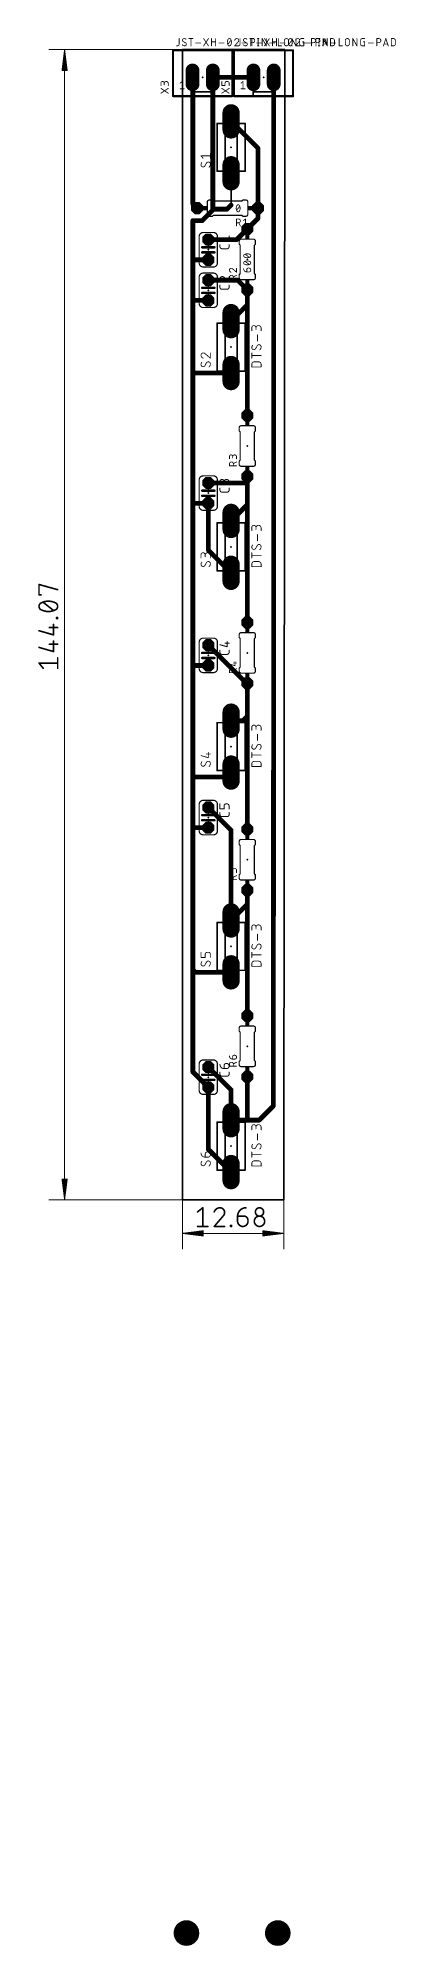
# Model space of a CAD drawing. Extents: x 53 to 97, y 25 to 264.
import ezdxf

# ---------------------------------------------------------------- set-up
doc = ezdxf.new("R2010")
doc.units = 0
for name, color, linetype in [('1', 12, 'CONTINUOUS'), ('16', 132, 'CONTINUOUS'), ('17', 110, 'CONTINUOUS'), ('19', 53, 'CONTINUOUS'), ('20', 31, 'CONTINUOUS'), ('21', 253, 'CONTINUOUS'), ('23', 53, 'CONTINUOUS'), ('25', 253, 'CONTINUOUS'), ('27', 253, 'CONTINUOUS'), ('29', 253, 'CONTINUOUS'), ('30', 253, 'CONTINUOUS'), ('44', 253, 'CONTINUOUS'), ('51', 253, 'CONTINUOUS')]:
    doc.layers.add(name, color=color, linetype=linetype)

# ---------------------------------------------------------------- blocks, each defined once
blk = doc.blocks.new('OCTAGONP')
at = {"const_width": 0.5}
blk.add_lwpolyline([(-0.25, -0.1036), (-0.25, 0.1036), (-0.1036, 0.25), (0.1036, 0.25), (0.25, 0.1036), (0.25, -0.1036), (0.1036, -0.25), (-0.1036, -0.25), (-0.25, -0.1036), (-0.25, 0.1036)], dxfattribs=at)
blk = doc.blocks.new('RECT')
blk.add_solid([(-0.5, -0.5), (0.5, -0.5), (-0.5, 0.5), (0.5, 0.5)])
blk = doc.blocks.new('LONGP100')
at = {"const_width": 1}
blk.add_lwpolyline([(-0.5, 0), (0.5, 0)], dxfattribs=at)
at = {"const_width": 0.5}
for points in [[(-0.5, 0.25, 1), (-0.5, -0.25)], [(0.5, -0.25, 1), (0.5, 0.25)]]:
    blk.add_lwpolyline(points, format="xyb", dxfattribs=at)

msp = doc.modelspace()

# ---------------------------------------------------------------- linework, layer by layer
at = {"layer": '1'}
for points, const_width in [([(70.612, 262.56), (53.93, 262.56)], 0.13), ([(55.88, 262.495), (55.5608, 259.96)], 0.13), ([(55.88, 262.495), (55.62, 259.96)], 0.13), ([(55.88, 262.495), (55.75, 259.96)], 0.13), ([(55.88, 118.556), (55.88, 262.495)], 0.13), ([(56.1992, 259.96), (55.88, 262.495)], 0.13), ([(56.01, 259.96), (55.88, 262.495)], 0.13), ([(56.14, 259.96), (55.88, 262.495)], 0.13), ([(55.5608, 259.96), (56.1992, 259.96)], 0.13), ([(52.6766, 194.2663), (52.6766, 195.5645)], 0.2032), ([(52.6766, 195.5645), (55.0134, 194.9154)], 0.2032), ([(52.9362, 194.2663), (52.6766, 194.2663)], 0.2032), ([(54.4941, 192.3083), (53.1959, 193.3469)], 0.2032), ([(54.8836, 191.3011), (54.8836, 191.431)], 0.2032), ([(54.8836, 191.431), (55.0134, 191.431)], 0.2032), ([(55.0134, 191.3011), (54.8836, 191.3011)], 0.2032), ([(55.0134, 191.431), (55.0134, 191.3011)], 0.2032), ([(52.6766, 189.7747), (54.4941, 189.2554)], 0.2032), ([(53.9748, 190.1642), (55.0134, 190.1642)], 0.2032), ([(54.4941, 189.2554), (54.4941, 190.5536)], 0.2032), ([(52.6766, 187.6868), (54.4941, 187.1675)], 0.2032), ([(53.9748, 188.0763), (55.0134, 188.0763)], 0.2032), ([(54.4941, 187.1675), (54.4941, 188.4658)], 0.2032), ([(55.0134, 185.0797), (55.0134, 186.3779)], 0.2032), ([(53.1959, 185.0797), (52.6766, 185.7288)], 0.2032), ([(52.6766, 185.7288), (55.0134, 185.7288)], 0.2032), ([(55.88, 118.556), (55.5608, 121.091)], 0.13), ([(55.5608, 121.091), (56.1992, 121.091)], 0.13), ([(55.88, 118.556), (55.62, 121.091)], 0.13), ([(55.88, 118.556), (55.75, 121.091)], 0.13), ([(56.1992, 121.091), (55.88, 118.556)], 0.13), ([(56.01, 121.091), (55.88, 118.556)], 0.13), ([(56.14, 121.091), (55.88, 118.556)], 0.13), ([(70.612, 118.491), (53.93, 118.491)], 0.13), ([(70.612, 118.491), (70.612, 112.35)], 0.13), ([(72.5148, 116.9841), (73.1639, 117.5034)], 0.2032), ([(73.1639, 117.5034), (73.1639, 115.1666)], 0.2032), ([(83.292, 118.491), (83.292, 112.35)], 0.13), ([(70.677, 114.3), (73.212, 114.6192)], 0.13), ([(72.5148, 115.1666), (73.813, 115.1666)], 0.2032), ([(73.212, 114.6192), (73.212, 113.9808)], 0.13), ([(75.7062, 116.4648), (74.6027, 115.1666)], 0.2032), ([(74.6027, 115.1666), (75.9009, 115.1666)], 0.2032), ([(76.6484, 115.1666), (76.6484, 115.2964)], 0.2032), ([(76.6484, 115.2964), (76.7782, 115.2964)], 0.2032), ([(76.7782, 115.1666), (76.6484, 115.1666)], 0.2032), ([(76.7782, 115.2964), (76.7782, 115.1666)], 0.2032), ([(77.5257, 116.4648), (78.3046, 116.4648)], 0.2032), ([(77.5257, 115.8157), (77.5257, 116.4648)], 0.2032), ([(78.8239, 115.9455), (78.8239, 115.8157)], 0.2032), ([(83.227, 114.3), (80.692, 114.6192)], 0.13), ([(80.692, 114.6192), (80.692, 113.9808)], 0.13), ([(70.677, 114.3), (73.212, 114.56)], 0.13), ([(70.677, 114.3), (73.212, 114.43)], 0.13), ([(70.677, 114.3), (83.227, 114.3)], 0.13), ([(73.212, 113.9808), (70.677, 114.3)], 0.13), ([(73.212, 114.17), (70.677, 114.3)], 0.13), ([(73.212, 114.04), (70.677, 114.3)], 0.13), ([(83.227, 114.3), (80.692, 114.56)], 0.13), ([(83.227, 114.3), (80.692, 114.43)], 0.13), ([(80.692, 113.9808), (83.227, 114.3)], 0.13), ([(80.692, 114.17), (83.227, 114.3)], 0.13), ([(80.692, 114.04), (83.227, 114.3)], 0.13)]:
    msp.add_lwpolyline(points, dxfattribs=dict(at, const_width=const_width))
for points, const_width in [([(53.93, 262.5925, 1), (53.93, 262.5275)], 0.065), ([(55.9125, 262.495, 1), (55.8475, 262.495)], 0.065), ([(55.9122, 262.4991, 1), (55.8478, 262.4909)], 0.065), ([(55.9125, 262.4933, 1), (55.8475, 262.4967)], 0.065), ([(55.9125, 262.4967, 1), (55.8475, 262.4933)], 0.065), ([(55.9123, 262.4983, 1), (55.8477, 262.4917)], 0.065), ([(55.9123, 262.4917, 1), (55.8477, 262.4983)], 0.065), ([(55.9122, 262.4909, 1), (55.8478, 262.4991)], 0.065), ([(70.612, 262.5275, 1), (70.612, 262.5925)], 0.065), ([(55.5285, 259.9641, 1), (55.593, 259.9559)], 0.065), ([(55.5608, 259.9925, 1), (55.5608, 259.9275)], 0.065), ([(55.5877, 259.9633, 1), (55.6523, 259.9567)], 0.065), ([(55.7175, 259.9617, 1), (55.7825, 259.9583)], 0.065), ([(55.9775, 259.9583, 1), (56.0425, 259.9617)], 0.065), ([(56.1077, 259.9567, 1), (56.1723, 259.9633)], 0.065), ([(56.167, 259.9559, 1), (56.2315, 259.9641)], 0.065), ([(56.1992, 259.9275, 1), (56.1992, 259.9925)], 0.065), ([(52.6902, 195.6135, 1), (52.663, 195.5156)], 0.1016), ([(52.7274, 195.5645, 1), (52.6258, 195.5645)], 0.1016), ([(52.6766, 194.3171, 1), (52.6766, 194.2155)], 0.1016), ([(52.6258, 194.2663, 1), (52.7274, 194.2663)], 0.1016), ([(52.9362, 194.2155, 1), (52.9362, 194.3171)], 0.1016), ([(53.845, 193.4767, 0.1139), (53.0012, 193.2819)], 0.2032), ([(54.6888, 193.2819, 0.1139), (53.845, 193.4767)], 0.2032), ([(53.845, 193.5275, 1), (53.845, 193.4259)], 0.1016), ([(53.845, 193.4259, 1), (53.845, 193.5275)], 0.1016), ([(54.9998, 194.8665, 1), (55.027, 194.9644)], 0.1016), ([(53.0012, 193.2819, 0.3205), (52.6766, 192.8276)], 0.2032), ([(52.6766, 192.8276, 0.3205), (53.0012, 192.3732)], 0.2032), ([(52.7274, 192.8276, 1), (52.6258, 192.8276)], 0.1016), ([(52.6258, 192.8276, 1), (52.7274, 192.8276)], 0.1016), ([(52.9789, 193.3276, 1), (53.0234, 193.2363)], 0.1016), ([(53.0012, 192.3732, 0.1139), (53.845, 192.1784)], 0.2032), ([(53.0234, 192.4188, 1), (52.9789, 192.3275)], 0.1016), ([(53.0176, 193.2339, 1), (52.9847, 193.33)], 0.1016), ([(52.9847, 192.3251, 1), (53.0176, 192.4212)], 0.1016), ([(53.2276, 193.3865, 1), (53.1642, 193.3072)], 0.1016), ([(53.845, 192.1784, 0.1139), (54.6888, 192.3732)], 0.2032), ([(53.845, 192.2292, 1), (53.845, 192.1277)], 0.1016), ([(53.845, 192.1276, 1), (53.845, 192.2293)], 0.1016), ([(54.4624, 192.2686, 1), (54.5258, 192.3479)], 0.1016), ([(55.0134, 192.8276, 0.3205), (54.6888, 193.2819)], 0.2032), ([(54.6888, 192.3732, 0.3205), (55.0134, 192.8276)], 0.2032), ([(54.7053, 193.33, 1), (54.6724, 193.2339)], 0.1016), ([(54.6724, 192.4212, 1), (54.7053, 192.3251)], 0.1016), ([(54.6666, 193.2363, 1), (54.7111, 193.3276)], 0.1016), ([(54.7111, 192.3275, 1), (54.6666, 192.4188)], 0.1016), ([(54.9344, 191.431, 1), (54.8328, 191.431)], 0.1016), ([(54.8836, 191.4818, 1), (54.8836, 191.3802)], 0.1016), ([(54.8836, 191.3519, 1), (54.8836, 191.2503)], 0.1016), ([(54.8328, 191.3011, 1), (54.9344, 191.3011)], 0.1016), ([(55.0642, 192.8276, 1), (54.9626, 192.8276)], 0.1016), ([(54.9626, 192.8276, 1), (55.0642, 192.8276)], 0.1016), ([(55.0642, 191.431, 1), (54.9626, 191.431)], 0.1016), ([(54.9626, 191.3011, 1), (55.0642, 191.3011)], 0.1016), ([(55.0134, 191.3802, 1), (55.0134, 191.4818)], 0.1016), ([(55.0134, 191.2503, 1), (55.0134, 191.3519)], 0.1016), ([(52.6906, 189.8236, 1), (52.6626, 189.7259)], 0.1016), ([(53.9748, 190.215, 1), (53.9748, 190.1134)], 0.1016), ([(54.5449, 190.5536, 1), (54.4433, 190.5536)], 0.1016), ([(54.4433, 189.2554, 1), (54.5449, 189.2554)], 0.1016), ([(54.4802, 189.2066, 1), (54.5081, 189.3043)], 0.1016), ([(55.0134, 190.1134, 1), (55.0134, 190.215)], 0.1016), ([(52.6906, 187.7357, 1), (52.6626, 187.638)], 0.1016), ([(53.9748, 188.1271, 1), (53.9748, 188.0255)], 0.1016), ([(54.5449, 188.4658, 1), (54.4433, 188.4658)], 0.1016), ([(54.4433, 187.1675, 1), (54.5449, 187.1675)], 0.1016), ([(54.4802, 187.1187, 1), (54.5081, 187.2164)], 0.1016), ([(55.0642, 186.3779, 1), (54.9626, 186.3779)], 0.1016), ([(55.0134, 188.0255, 1), (55.0134, 188.1271)], 0.1016), ([(52.7163, 185.7605, 1), (52.6369, 185.697)], 0.1016), ([(52.6766, 185.7796, 1), (52.6766, 185.678)], 0.1016), ([(53.1562, 185.0479, 1), (53.2356, 185.1114)], 0.1016), ([(54.9626, 185.0797, 1), (55.0642, 185.0797)], 0.1016), ([(55.0134, 185.678, 1), (55.0134, 185.7796)], 0.1016), ([(55.593, 121.0951, 1), (55.5285, 121.0869)], 0.065), ([(55.5608, 121.1235, 1), (55.5608, 121.0585)], 0.065), ([(55.6523, 121.0943, 1), (55.5877, 121.0877)], 0.065), ([(55.7825, 121.0927, 1), (55.7175, 121.0893)], 0.065), ([(56.0425, 121.0893, 1), (55.9775, 121.0927)], 0.065), ([(56.1723, 121.0877, 1), (56.1077, 121.0943)], 0.065), ([(56.2315, 121.0869, 1), (56.167, 121.0951)], 0.065), ([(56.1992, 121.0585, 1), (56.1992, 121.1235)], 0.065), ([(53.93, 118.5235, 1), (53.93, 118.4585)], 0.065), ([(55.8478, 118.5601, 1), (55.9122, 118.5519)], 0.065), ([(55.8477, 118.5593, 1), (55.9123, 118.5527)], 0.065), ([(55.8475, 118.5543, 1), (55.9125, 118.5577)], 0.065), ([(55.8475, 118.5577, 1), (55.9125, 118.5543)], 0.065), ([(55.8475, 118.556, 1), (55.9125, 118.556)], 0.065), ([(55.8477, 118.5527, 1), (55.9123, 118.5593)], 0.065), ([(55.8478, 118.5519, 1), (55.9122, 118.5601)], 0.065), ([(70.6445, 118.491, 1), (70.5795, 118.491)], 0.065), ([(70.612, 118.4585, 1), (70.612, 118.5235)], 0.065), ([(72.4831, 117.0238, 1), (72.5465, 116.9444)], 0.1016), ([(73.2147, 117.5034, 1), (73.1131, 117.5034)], 0.1016), ([(73.1956, 117.4637, 1), (73.1322, 117.5431)], 0.1016), ([(75.3167, 117.5034, 0.3252), (74.6027, 116.9841)], 0.2032), ([(75.9009, 116.9192, 0.4142), (75.3167, 117.5034)], 0.2032), ([(75.3167, 117.5542, 1), (75.3167, 117.4526)], 0.1016), ([(75.3167, 117.4526, 1), (75.3167, 117.5542)], 0.1016), ([(78.5643, 117.5034, 0.4142), (77.5257, 116.4648)], 0.2032), ([(78.5643, 117.4526, 1), (78.5643, 117.5542)], 0.1016), ([(80.782, 116.9841, 1), (79.7434, 116.9841)], 0.2032), ([(79.7434, 116.9841, 1), (80.782, 116.9841)], 0.2032), ([(79.7942, 116.9841, 1), (79.6926, 116.9841)], 0.1016), ([(80.8328, 116.9841, 1), (80.7312, 116.9841)], 0.1016), ([(83.3245, 118.491, 1), (83.2595, 118.491)], 0.065), ([(72.5148, 115.2174, 1), (72.5148, 115.1158)], 0.1016), ([(73.1131, 115.1666, 1), (73.2147, 115.1666)], 0.1016), ([(73.2445, 114.6192, 1), (73.1795, 114.6192)], 0.065), ([(73.2161, 114.587, 1), (73.2079, 114.6515)], 0.065), ([(73.813, 115.1158, 1), (73.813, 115.2174)], 0.1016), ([(74.5543, 116.9998, 1), (74.651, 116.9685)], 0.1016), ([(74.6027, 115.2174, 1), (74.6027, 115.1158)], 0.1016), ([(74.564, 115.1995, 1), (74.6414, 115.1337)], 0.1016), ([(75.6711, 116.5016, 1), (75.7412, 116.428)], 0.1016), ([(75.7062, 116.4648, 0.2053), (75.9009, 116.9192)], 0.2032), ([(75.7449, 116.4319, 1), (75.6675, 116.4977)], 0.1016), ([(75.9517, 116.9192, 1), (75.8501, 116.9192)], 0.1016), ([(75.8501, 116.9192, 1), (75.9517, 116.9192)], 0.1016), ([(75.9009, 115.1158, 1), (75.9009, 115.2174)], 0.1016), ([(76.6992, 115.2964, 1), (76.5976, 115.2964)], 0.1016), ([(76.6484, 115.3472, 1), (76.6484, 115.2456)], 0.1016), ([(76.6484, 115.2174, 1), (76.6484, 115.1158)], 0.1016), ([(76.5976, 115.1666, 1), (76.6992, 115.1666)], 0.1016), ([(76.829, 115.2964, 1), (76.7274, 115.2964)], 0.1016), ([(76.7274, 115.1666, 1), (76.829, 115.1666)], 0.1016), ([(76.7782, 115.2456, 1), (76.7782, 115.3472)], 0.1016), ([(76.7782, 115.1158, 1), (76.7782, 115.2174)], 0.1016), ([(77.5257, 116.5156, 1), (77.5257, 116.414)], 0.1016), ([(77.5765, 116.4648, 1), (77.4749, 116.4648)], 0.1016), ([(77.4749, 116.4648, 1), (77.5765, 116.4648)], 0.1016), ([(77.5257, 115.8157, 1), (78.8239, 115.8157)], 0.2032), ([(77.5765, 115.8157, 1), (77.4749, 115.8157)], 0.1016), ([(77.4749, 115.8157, 1), (77.5765, 115.8157)], 0.1016), ([(78.8239, 115.9455, 0.4142), (78.3046, 116.4648)], 0.2032), ([(78.3046, 116.5156, 1), (78.3046, 116.414)], 0.1016), ([(78.3046, 116.414, 1), (78.3046, 116.5156)], 0.1016), ([(78.8747, 115.9455, 1), (78.7731, 115.9455)], 0.1016), ([(78.7731, 115.9455, 1), (78.8747, 115.9455)], 0.1016), ([(78.8747, 115.8157, 1), (78.7731, 115.8157)], 0.1016), ([(78.7731, 115.8157, 1), (78.8747, 115.8157)], 0.1016), ([(80.9118, 115.8157, 1), (79.6136, 115.8157)], 0.2032), ([(79.6136, 115.8157, 1), (80.9118, 115.8157)], 0.2032), ([(79.6644, 115.8157, 1), (79.5628, 115.8157)], 0.1016), ([(79.5628, 115.8157, 1), (79.6644, 115.8157)], 0.1016), ([(79.6926, 116.9841, 1), (79.7942, 116.9841)], 0.1016), ([(80.6961, 114.6515, 1), (80.6879, 114.587)], 0.065), ([(80.7245, 114.6192, 1), (80.6595, 114.6192)], 0.065), ([(80.7312, 116.9841, 1), (80.8328, 116.9841)], 0.1016), ([(80.9626, 115.8157, 1), (80.861, 115.8157)], 0.1016), ([(80.861, 115.8157, 1), (80.9626, 115.8157)], 0.1016), ([(70.5795, 112.35, 1), (70.6445, 112.35)], 0.065), ([(70.677, 114.3325, 1), (70.677, 114.2675)], 0.065), ([(70.6811, 114.3322, 1), (70.6729, 114.2678)], 0.065), ([(70.6753, 114.3325, 1), (70.6787, 114.2675)], 0.065), ([(70.6787, 114.3325, 1), (70.6753, 114.2675)], 0.065), ([(70.6803, 114.3323, 1), (70.6737, 114.2677)], 0.065), ([(70.6737, 114.3323, 1), (70.6803, 114.2677)], 0.065), ([(70.6729, 114.3322, 1), (70.6811, 114.2678)], 0.065), ([(73.1795, 113.9808, 1), (73.2445, 113.9808)], 0.065), ([(73.2079, 113.9485, 1), (73.2161, 114.013)], 0.065), ([(73.2153, 114.5277, 1), (73.2087, 114.5923)], 0.065), ([(73.2087, 114.0077, 1), (73.2153, 114.0723)], 0.065), ([(73.2137, 114.3975, 1), (73.2103, 114.4625)], 0.065), ([(73.2103, 114.1375, 1), (73.2137, 114.2025)], 0.065), ([(80.6953, 114.5923, 1), (80.6887, 114.5277)], 0.065), ([(80.6937, 114.4625, 1), (80.6903, 114.3975)], 0.065), ([(80.6903, 114.2025, 1), (80.6937, 114.1375)], 0.065), ([(80.6887, 114.0723, 1), (80.6953, 114.0077)], 0.065), ([(80.6879, 114.013, 1), (80.6961, 113.9485)], 0.065), ([(80.6595, 113.9808, 1), (80.7245, 113.9808)], 0.065), ([(83.2311, 114.2678, 1), (83.2229, 114.3322)], 0.065), ([(83.2229, 114.2678, 1), (83.2311, 114.3322)], 0.065), ([(83.2303, 114.2677, 1), (83.2237, 114.3323)], 0.065), ([(83.2237, 114.2677, 1), (83.2303, 114.3323)], 0.065), ([(83.2253, 114.2675, 1), (83.2287, 114.3325)], 0.065), ([(83.2287, 114.2675, 1), (83.2253, 114.3325)], 0.065), ([(83.227, 114.2675, 1), (83.227, 114.3325)], 0.065), ([(83.2595, 112.35, 1), (83.3245, 112.35)], 0.065)]:
    msp.add_lwpolyline(points, format="xyb", dxfattribs=dict(at, const_width=const_width))
at = {"layer": '16', "const_width": 0.6}
for points in [[(71.928, 243.2276), (71.928, 259.08)], [(71.928, 259.08), (72.39, 259.08)], [(74.422, 259.08), (74.422, 242.6863)], [(74.422, 259.08), (79.502, 259.08)], [(82.042, 259.08), (82.042, 193.3626)], [(76.708, 253.567), (80.0786, 250.1964)], [(80.0786, 250.1964), (80.0786, 242.697)], [(72.4586, 242.697), (71.928, 243.2276)], [(71.928, 241.1366), (73.1049, 241.1366)], [(71.928, 236.22), (71.928, 241.1366)], [(73.1049, 241.1366), (74.5383, 242.57)], [(74.422, 242.6863), (74.5383, 242.57)], [(74.5383, 242.57), (76.2, 242.57)], [(76.2, 242.57), (76.708, 243.078)], [(80.0786, 241.427), (78.74, 240.0884)], [(80.0786, 242.697), (80.0786, 241.427)], [(73.8581, 238.76), (77.4116, 238.76)], [(77.4116, 238.76), (78.74, 240.0884)], [(71.928, 231.14), (71.928, 236.22)], [(73.8581, 236.22), (71.928, 236.22)], [(73.8581, 233.68), (77.5284, 233.68)], [(77.5284, 233.68), (78.74, 232.4684)], [(78.74, 230.58), (78.74, 232.4684)], [(71.928, 222.25), (71.928, 231.14)], [(73.8581, 231.14), (71.928, 231.14)], [(76.708, 228.548), (78.74, 230.58)], [(78.74, 216.7204), (78.74, 230.58)], [(71.928, 205.74), (71.928, 222.25)], [(72.13, 222.048), (71.928, 222.25)], [(76.708, 222.048), (72.13, 222.048)], [(73.8581, 208.28), (78.74, 208.28)], [(78.74, 209.1004), (78.74, 208.28)], [(78.74, 208.28), (78.74, 205.74)], [(71.928, 185.42), (71.928, 205.74)], [(73.8581, 205.74), (71.928, 205.74)], [(73.8581, 205.74), (73.8581, 199.8789)], [(78.74, 205.561), (76.708, 203.529)], [(78.74, 205.74), (78.74, 205.561)], [(78.74, 190.8124), (78.74, 205.561)], [(73.8581, 199.8789), (76.708, 197.029)], [(81.9864, 130.2464), (82.042, 193.3626)], [(73.8581, 187.96), (78.6257, 183.1924)], [(71.928, 171.45), (71.928, 185.42)], [(73.8581, 185.42), (71.928, 185.42)], [(78.6257, 183.1924), (78.74, 183.1924)], [(78.74, 183.0781), (78.6257, 183.1924)], [(78.74, 179.07), (78.74, 183.0781)], [(78.18, 178.51), (78.74, 179.07)], [(78.74, 164.9044), (78.74, 179.07)], [(76.708, 178.51), (78.18, 178.51)], [(76.708, 172.01), (76.148, 171.45)], [(71.928, 165.1), (71.928, 171.45)], [(76.148, 171.45), (71.928, 171.45)], [(73.8581, 167.64), (76.708, 164.7901)], [(71.928, 147.32), (71.928, 165.1)], [(73.8581, 165.1), (71.928, 165.1)], [(76.708, 164.7901), (76.708, 153.491)], [(78.74, 155.523), (76.708, 153.491)], [(78.74, 157.2844), (78.74, 155.523)], [(78.74, 141.5364), (78.74, 155.523)], [(71.928, 134.5181), (71.928, 147.32)], [(72.257, 146.991), (71.928, 147.32)], [(76.708, 146.991), (72.257, 146.991)], [(73.8581, 132.588), (71.928, 134.5181)], [(73.8581, 135.128), (76.708, 132.2781)], [(78.74, 133.9164), (78.74, 128.472)], [(73.8581, 132.588), (73.8581, 124.8219)], [(76.708, 132.2781), (76.708, 128.472)], [(80.212, 128.472), (81.9864, 130.2464)], [(76.708, 128.472), (78.74, 128.472)], [(78.74, 128.472), (80.212, 128.472)], [(73.8581, 124.8219), (76.708, 121.972)]]:
    msp.add_lwpolyline(points, dxfattribs=at)
at = {"layer": '16', "const_width": 0.3}
for points in [[(72.078, 259.08, 1), (71.778, 259.08)], [(71.928, 259.23, 1), (71.928, 258.93)], [(72.39, 258.93, 1), (72.39, 259.23)], [(74.572, 259.08, 1), (74.272, 259.08)], [(74.422, 259.23, 1), (74.422, 258.93)], [(79.502, 258.93, 1), (79.502, 259.23)], [(82.192, 259.08, 1), (81.892, 259.08)], [(76.8141, 253.6731, 1), (76.6019, 253.4609)], [(80.2286, 250.1964, 1), (79.9286, 250.1964)], [(79.9725, 250.0903, 1), (80.1847, 250.3025)], [(72.0341, 243.3337, 1), (71.8219, 243.1215)], [(71.778, 243.2276, 1), (72.078, 243.2276)], [(71.928, 241.2866, 1), (71.928, 240.9866)], [(72.078, 241.1366, 1), (71.778, 241.1366)], [(72.3525, 242.5909, 1), (72.5647, 242.8031)], [(72.9989, 241.2427, 1), (73.211, 241.0305)], [(73.1049, 240.9866, 1), (73.1049, 241.2866)], [(74.5281, 242.7924, 1), (74.3159, 242.5803)], [(74.272, 242.6863, 1), (74.572, 242.6863)], [(74.5383, 242.72, 1), (74.5383, 242.42)], [(74.6444, 242.4639, 1), (74.4323, 242.6761)], [(74.4323, 242.4639, 1), (74.6444, 242.6761)], [(76.0939, 242.6761, 1), (76.3061, 242.4639)], [(76.2, 242.42, 1), (76.2, 242.72)], [(76.8141, 242.9719, 1), (76.6019, 243.1841)], [(80.2286, 242.697, 1), (79.9286, 242.697)], [(79.9286, 242.697, 1), (80.2286, 242.697)], [(79.9286, 241.427, 1), (80.2286, 241.427)], [(80.1847, 241.3209, 1), (79.9725, 241.5331)], [(73.8581, 238.91, 1), (73.8581, 238.61)], [(77.3055, 238.8661, 1), (77.5177, 238.6539)], [(77.4116, 238.61, 1), (77.4116, 238.91)], [(78.6339, 240.1945, 1), (78.8461, 239.9823)], [(78.8461, 239.9823, 1), (78.6339, 240.1945)], [(72.078, 236.22, 1), (71.778, 236.22)], [(71.928, 236.37, 1), (71.928, 236.07)], [(71.778, 236.22, 1), (72.078, 236.22)], [(73.8581, 236.07, 1), (73.8581, 236.37)], [(73.8581, 233.83, 1), (73.8581, 233.53)], [(77.6345, 233.7861, 1), (77.4223, 233.5739)], [(77.5284, 233.53, 1), (77.5284, 233.83)], [(78.89, 232.4684, 1), (78.59, 232.4684)], [(78.6339, 232.3623, 1), (78.8461, 232.5745)], [(72.078, 231.14, 1), (71.778, 231.14)], [(71.928, 231.29, 1), (71.928, 230.99)], [(71.778, 231.14, 1), (72.078, 231.14)], [(73.8581, 230.99, 1), (73.8581, 231.29)], [(78.89, 230.58, 1), (78.59, 230.58)], [(78.59, 230.58, 1), (78.89, 230.58)], [(78.8461, 230.4739, 1), (78.6339, 230.6861)], [(76.6019, 228.6541, 1), (76.8141, 228.4419)], [(72.078, 222.25, 1), (71.778, 222.25)], [(72.0341, 222.3561, 1), (71.8219, 222.1439)], [(71.778, 222.25, 1), (72.078, 222.25)], [(72.13, 222.198, 1), (72.13, 221.898)], [(72.0239, 221.9419, 1), (72.2361, 222.1541)], [(76.708, 221.898, 1), (76.708, 222.198)], [(78.59, 216.7204, 1), (78.89, 216.7204)], [(73.8581, 208.43, 1), (73.8581, 208.13)], [(78.89, 209.1004, 1), (78.59, 209.1004)], [(78.89, 208.28, 1), (78.59, 208.28)], [(78.59, 208.28, 1), (78.89, 208.28)], [(78.74, 208.13, 1), (78.74, 208.43)], [(72.078, 205.74, 1), (71.778, 205.74)], [(71.928, 205.89, 1), (71.928, 205.59)], [(71.778, 205.74, 1), (72.078, 205.74)], [(74.0081, 205.74, 1), (73.7081, 205.74)], [(73.8581, 205.59, 1), (73.8581, 205.89)], [(78.89, 205.74, 1), (78.59, 205.74)], [(78.59, 205.74, 1), (78.89, 205.74)], [(78.89, 205.561, 1), (78.59, 205.561)], [(78.59, 205.561, 1), (78.89, 205.561)], [(78.8461, 205.4549, 1), (78.6339, 205.6671)], [(76.6019, 203.6351, 1), (76.8141, 203.4229)], [(73.9642, 199.985, 1), (73.752, 199.7728)], [(73.7081, 199.8789, 1), (74.0081, 199.8789)], [(76.6019, 196.9229, 1), (76.8141, 197.1351)], [(82.192, 193.3625, 1), (81.892, 193.3628)], [(81.892, 193.3626, 1), (82.192, 193.3626)], [(78.59, 190.8124, 1), (78.89, 190.8124)], [(73.9642, 188.0661, 1), (73.752, 187.8539)], [(72.078, 185.42, 1), (71.778, 185.42)], [(71.928, 185.57, 1), (71.928, 185.27)], [(71.778, 185.42, 1), (72.078, 185.42)], [(73.8581, 185.27, 1), (73.8581, 185.57)], [(78.6257, 183.3424, 1), (78.6257, 183.0424)], [(78.7318, 183.2985, 1), (78.5196, 183.0863)], [(78.5196, 183.0863, 1), (78.7318, 183.2985)], [(78.89, 183.0781, 1), (78.59, 183.0781)], [(78.6339, 182.972, 1), (78.8461, 183.1842)], [(78.74, 183.0424, 1), (78.74, 183.3424)], [(78.89, 179.07, 1), (78.59, 179.07)], [(78.59, 179.07, 1), (78.89, 179.07)], [(78.8461, 178.9639, 1), (78.6339, 179.1761)], [(76.708, 178.66, 1), (76.708, 178.36)], [(78.0739, 178.6161, 1), (78.2861, 178.4039)], [(78.18, 178.36, 1), (78.18, 178.66)], [(76.8141, 171.9039, 1), (76.6019, 172.1161)], [(72.078, 171.45, 1), (71.778, 171.45)], [(71.928, 171.6, 1), (71.928, 171.3)], [(71.778, 171.45, 1), (72.078, 171.45)], [(76.0419, 171.5561, 1), (76.2541, 171.3439)], [(76.148, 171.3, 1), (76.148, 171.6)], [(73.9642, 167.7461, 1), (73.752, 167.5339)], [(72.078, 165.1, 1), (71.778, 165.1)], [(71.928, 165.25, 1), (71.928, 164.95)], [(71.778, 165.1, 1), (72.078, 165.1)], [(73.8581, 164.95, 1), (73.8581, 165.25)], [(76.858, 164.7901, 1), (76.558, 164.7901)], [(76.6019, 164.684, 1), (76.8141, 164.8962)], [(78.59, 164.9044, 1), (78.89, 164.9044)], [(78.89, 157.2844, 1), (78.59, 157.2844)], [(78.89, 155.523, 1), (78.59, 155.523)], [(78.59, 155.523, 1), (78.89, 155.523)], [(78.8461, 155.4169, 1), (78.6339, 155.6291)], [(76.6019, 153.5971, 1), (76.8141, 153.3849)], [(76.558, 153.491, 1), (76.858, 153.491)], [(72.078, 147.32, 1), (71.778, 147.32)], [(72.0341, 147.4261, 1), (71.8219, 147.2139)], [(71.778, 147.32, 1), (72.078, 147.32)], [(72.257, 147.141, 1), (72.257, 146.841)], [(72.1509, 146.8849, 1), (72.3631, 147.0971)], [(76.708, 146.841, 1), (76.708, 147.141)], [(78.59, 141.5364, 1), (78.89, 141.5364)], [(72.0341, 134.6242, 1), (71.8219, 134.412)], [(71.778, 134.5181, 1), (72.078, 134.5181)], [(73.9642, 135.2341, 1), (73.752, 135.0219)], [(78.89, 133.9164, 1), (78.59, 133.9164)], [(74.0081, 132.588, 1), (73.7081, 132.588)], [(73.752, 132.4819, 1), (73.9642, 132.6941)], [(76.858, 132.2781, 1), (76.558, 132.2781)], [(76.6019, 132.172, 1), (76.8141, 132.3842)], [(81.8364, 130.2465, 1), (82.1364, 130.2462)], [(82.0924, 130.1403, 1), (81.8803, 130.3524)], [(76.708, 128.622, 1), (76.708, 128.322)], [(76.558, 128.472, 1), (76.858, 128.472)], [(78.74, 128.622, 1), (78.74, 128.322)], [(78.59, 128.472, 1), (78.89, 128.472)], [(78.74, 128.322, 1), (78.74, 128.622)], [(80.1059, 128.5781, 1), (80.3181, 128.3659)], [(80.212, 128.322, 1), (80.212, 128.622)], [(73.9642, 124.928, 1), (73.752, 124.7158)], [(73.7081, 124.8219, 1), (74.0081, 124.8219)], [(76.6019, 121.8659, 1), (76.8141, 122.0781)]]:
    msp.add_lwpolyline(points, format="xyb", dxfattribs=at)
at = {"layer": '19'}
for p, q in [((72.39, 259.08), (71.882, 259.08)), ((76.708, 243.078), (76.708, 247.067))]:
    msp.add_line(p, q, dxfattribs=at)
at = {"layer": '20'}
for p, q in [((83.419, 262.56), (70.612, 262.56)), ((70.612, 262.56), (70.612, 118.491)), ((83.292, 118.491), (83.419, 262.56)), ((70.612, 118.491), (83.292, 118.491))]:
    msp.add_line(p, q, dxfattribs=at)
for centre in [(71.12, 26.67), (82.55, 26.67)]:
    msp.add_circle(centre, 1.5, dxfattribs=at)
at = {"layer": '21'}
for points, const_width in [([(76.852, 262.4725), (69.452, 262.4725)], 0.254), ([(69.452, 262.4725), (69.452, 256.7225)], 0.254), ([(76.852, 256.7225), (76.852, 262.4725)], 0.254), ([(84.472, 262.4725), (77.072, 262.4725)], 0.254), ([(77.072, 262.4725), (77.072, 256.7225)], 0.254), ([(84.472, 256.7225), (84.472, 262.4725)], 0.254), ([(69.452, 256.7225), (76.852, 256.7225)], 0.254), ([(71.852, 256.78), (71.852, 257.28)], 0.2), ([(71.852, 257.28), (74.452, 257.28)], 0.2), ([(74.452, 256.78), (74.452, 257.28)], 0.2), ([(77.072, 256.7225), (84.472, 256.7225)], 0.254), ([(79.472, 256.78), (79.472, 257.28)], 0.2), ([(79.472, 257.28), (82.072, 257.28)], 0.2), ([(82.072, 256.78), (82.072, 257.28)], 0.2), ([(74.958, 247.317), (74.958, 253.317)], 0.2032), ([(74.958, 253.317), (75.208, 253.317)], 0.2032), ([(78.208, 253.317), (78.458, 253.317)], 0.2032), ([(78.458, 253.317), (78.458, 247.317)], 0.2032), ([(75.958, 249.317), (75.958, 251.317)], 0.2032), ([(77.458, 249.317), (77.458, 251.317)], 0.2032), ([(74.958, 247.317), (75.208, 247.317)], 0.2032), ([(78.458, 247.317), (78.208, 247.317)], 0.2032), ([(73.9826, 243.713), (74.3636, 243.713)], 0.1524), ([(74.4906, 243.586), (74.3636, 243.713)], 0.1524), ([(78.0466, 243.586), (78.1736, 243.713)], 0.1524), ([(78.5546, 243.713), (78.1736, 243.713)], 0.1524), ([(73.7286, 243.459), (73.7286, 241.935)], 0.1524), ([(73.9826, 241.681), (74.3636, 241.681)], 0.1524), ([(74.4906, 241.808), (74.3636, 241.681)], 0.1524), ([(74.4906, 243.586), (78.0466, 243.586)], 0.1524), ([(74.4906, 241.808), (78.0466, 241.808)], 0.1524), ([(78.0466, 241.808), (78.1736, 241.681)], 0.1524), ([(78.5546, 241.681), (78.1736, 241.681)], 0.1524), ([(78.8086, 243.459), (78.8086, 241.935)], 0.1524), ([(72.7151, 235.839), (72.7151, 239.141)], 0.1524), ([(73.2231, 239.649), (74.4931, 239.649)], 0.1524), ([(75.0011, 235.839), (75.0011, 239.141)], 0.1524), ([(74.6201, 237.7948), (73.0961, 237.7948)], 0.3048), ([(74.6201, 237.1598), (73.0961, 237.1598)], 0.3048), ([(77.724, 238.5644), (77.724, 238.1834)], 0.1524), ([(77.851, 238.0564), (77.724, 238.1834)], 0.1524), ([(77.851, 238.0564), (77.851, 234.5004)], 0.1524), ([(79.502, 238.8184), (77.978, 238.8184)], 0.1524), ([(79.629, 238.0564), (79.756, 238.1834)], 0.1524), ([(79.629, 238.0564), (79.629, 234.5004)], 0.1524), ([(79.756, 238.5644), (79.756, 238.1834)], 0.1524), ([(73.2231, 235.331), (74.4931, 235.331)], 0.1524), ([(73.2231, 234.569), (74.4931, 234.569)], 0.1524), ([(77.851, 234.5004), (77.724, 234.3734)], 0.1524), ([(77.724, 233.9924), (77.724, 234.3734)], 0.1524), ([(79.629, 234.5004), (79.756, 234.3734)], 0.1524), ([(79.756, 233.9924), (79.756, 234.3734)], 0.1524), ([(72.7151, 230.759), (72.7151, 234.061)], 0.1524), ([(74.6201, 232.7148), (73.0961, 232.7148)], 0.3048), ([(74.6201, 232.0798), (73.0961, 232.0798)], 0.3048), ([(75.0011, 230.759), (75.0011, 234.061)], 0.1524), ([(79.502, 233.7384), (77.978, 233.7384)], 0.1524), ([(73.2231, 230.251), (74.4931, 230.251)], 0.1524), ([(74.958, 222.298), (74.958, 228.298)], 0.2032), ([(74.958, 228.298), (75.208, 228.298)], 0.2032), ([(78.208, 228.298), (78.458, 228.298)], 0.2032), ([(78.458, 228.298), (78.458, 222.298)], 0.2032), ([(75.958, 224.298), (75.958, 226.298)], 0.2032), ([(77.458, 224.298), (77.458, 226.298)], 0.2032), ([(74.958, 222.298), (75.208, 222.298)], 0.2032), ([(78.458, 222.298), (78.208, 222.298)], 0.2032), ([(77.724, 215.1964), (77.724, 214.8154)], 0.1524), ([(79.502, 215.4504), (77.978, 215.4504)], 0.1524), ([(79.756, 215.1964), (79.756, 214.8154)], 0.1524), ([(77.851, 214.6884), (77.724, 214.8154)], 0.1524), ([(77.851, 214.6884), (77.851, 211.1324)], 0.1524), ([(79.629, 214.6884), (79.756, 214.8154)], 0.1524), ([(79.629, 214.6884), (79.629, 211.1324)], 0.1524), ([(77.851, 211.1324), (77.724, 211.0054)], 0.1524), ([(77.724, 210.6244), (77.724, 211.0054)], 0.1524), ([(79.502, 210.3704), (77.978, 210.3704)], 0.1524), ([(79.629, 211.1324), (79.756, 211.0054)], 0.1524), ([(79.756, 210.6244), (79.756, 211.0054)], 0.1524), ([(72.7151, 205.359), (72.7151, 208.661)], 0.1524), ([(73.2231, 209.169), (74.4931, 209.169)], 0.1524), ([(75.0011, 205.359), (75.0011, 208.661)], 0.1524), ([(74.6201, 207.3148), (73.0961, 207.3148)], 0.3048), ([(74.6201, 206.6798), (73.0961, 206.6798)], 0.3048), ([(73.2231, 204.851), (74.4931, 204.851)], 0.1524), ([(74.958, 197.279), (74.958, 203.279)], 0.2032), ([(74.958, 203.279), (75.208, 203.279)], 0.2032), ([(78.208, 203.279), (78.458, 203.279)], 0.2032), ([(78.458, 203.279), (78.458, 197.279)], 0.2032), ([(75.958, 199.279), (75.958, 201.279)], 0.2032), ([(77.458, 199.279), (77.458, 201.279)], 0.2032), ([(74.958, 197.279), (75.208, 197.279)], 0.2032), ([(78.458, 197.279), (78.208, 197.279)], 0.2032), ([(73.2231, 188.849), (74.4931, 188.849)], 0.1524), ([(77.724, 189.2884), (77.724, 188.9074)], 0.1524), ([(77.851, 188.7804), (77.724, 188.9074)], 0.1524), ([(77.851, 188.7804), (77.851, 185.2244)], 0.1524), ([(79.502, 189.5424), (77.978, 189.5424)], 0.1524), ([(79.629, 188.7804), (79.756, 188.9074)], 0.1524), ([(79.629, 188.7804), (79.629, 185.2244)], 0.1524), ([(79.756, 189.2884), (79.756, 188.9074)], 0.1524), ([(72.7151, 185.039), (72.7151, 188.341)], 0.1524), ([(74.6201, 186.9948), (73.0961, 186.9948)], 0.3048), ([(74.6201, 186.3598), (73.0961, 186.3598)], 0.3048), ([(75.0011, 185.039), (75.0011, 188.341)], 0.1524), ([(73.2231, 184.531), (74.4931, 184.531)], 0.1524), ([(77.851, 185.2244), (77.724, 185.0974)], 0.1524), ([(77.724, 184.7164), (77.724, 185.0974)], 0.1524), ([(79.502, 184.4624), (77.978, 184.4624)], 0.1524), ([(79.629, 185.2244), (79.756, 185.0974)], 0.1524), ([(79.756, 184.7164), (79.756, 185.0974)], 0.1524), ([(74.958, 172.26), (74.958, 178.26)], 0.2032), ([(74.958, 178.26), (75.208, 178.26)], 0.2032), ([(78.208, 178.26), (78.458, 178.26)], 0.2032), ([(78.458, 178.26), (78.458, 172.26)], 0.2032), ([(75.958, 174.26), (75.958, 176.26)], 0.2032), ([(77.458, 174.26), (77.458, 176.26)], 0.2032), ([(74.958, 172.26), (75.208, 172.26)], 0.2032), ([(78.458, 172.26), (78.208, 172.26)], 0.2032), ([(72.7151, 164.719), (72.7151, 168.021)], 0.1524), ([(73.2231, 168.529), (74.4931, 168.529)], 0.1524), ([(75.0011, 164.719), (75.0011, 168.021)], 0.1524), ([(74.6201, 166.6748), (73.0961, 166.6748)], 0.3048), ([(74.6201, 166.0398), (73.0961, 166.0398)], 0.3048), ([(73.2231, 164.211), (74.4931, 164.211)], 0.1524), ([(77.724, 163.3804), (77.724, 162.9994)], 0.1524), ([(77.851, 162.8724), (77.724, 162.9994)], 0.1524), ([(77.851, 162.8724), (77.851, 159.3164)], 0.1524), ([(79.502, 163.6344), (77.978, 163.6344)], 0.1524), ([(79.629, 162.8724), (79.756, 162.9994)], 0.1524), ([(79.629, 162.8724), (79.629, 159.3164)], 0.1524), ([(79.756, 163.3804), (79.756, 162.9994)], 0.1524), ([(77.851, 159.3164), (77.724, 159.1894)], 0.1524), ([(77.724, 158.8084), (77.724, 159.1894)], 0.1524), ([(79.502, 158.5544), (77.978, 158.5544)], 0.1524), ([(79.629, 159.3164), (79.756, 159.1894)], 0.1524), ([(79.756, 158.8084), (79.756, 159.1894)], 0.1524), ([(74.958, 147.241), (74.958, 153.241)], 0.2032), ([(74.958, 153.241), (75.208, 153.241)], 0.2032), ([(78.208, 153.241), (78.458, 153.241)], 0.2032), ([(78.458, 153.241), (78.458, 147.241)], 0.2032), ([(75.958, 149.241), (75.958, 151.241)], 0.2032), ([(77.458, 149.241), (77.458, 151.241)], 0.2032), ([(74.958, 147.241), (75.208, 147.241)], 0.2032), ([(78.458, 147.241), (78.208, 147.241)], 0.2032), ([(77.724, 140.0124), (77.724, 139.6314)], 0.1524), ([(77.851, 139.5044), (77.724, 139.6314)], 0.1524), ([(77.851, 139.5044), (77.851, 135.9484)], 0.1524), ([(79.502, 140.2664), (77.978, 140.2664)], 0.1524), ([(79.629, 139.5044), (79.756, 139.6314)], 0.1524), ([(79.629, 139.5044), (79.629, 135.9484)], 0.1524), ([(79.756, 140.0124), (79.756, 139.6314)], 0.1524), ([(72.7151, 132.207), (72.7151, 135.509)], 0.1524), ([(74.6201, 134.1628), (73.0961, 134.1628)], 0.3048), ([(73.2231, 136.017), (74.4931, 136.017)], 0.1524), ([(75.0011, 132.207), (75.0011, 135.509)], 0.1524), ([(77.851, 135.9484), (77.724, 135.8214)], 0.1524), ([(77.724, 135.4404), (77.724, 135.8214)], 0.1524), ([(79.502, 135.1864), (77.978, 135.1864)], 0.1524), ([(79.629, 135.9484), (79.756, 135.8214)], 0.1524), ([(79.756, 135.4404), (79.756, 135.8214)], 0.1524), ([(74.6201, 133.5278), (73.0961, 133.5278)], 0.3048), ([(73.2231, 131.699), (74.4931, 131.699)], 0.1524), ([(74.958, 122.222), (74.958, 128.222)], 0.2032), ([(74.958, 128.222), (75.208, 128.222)], 0.2032), ([(78.208, 128.222), (78.458, 128.222)], 0.2032), ([(78.458, 128.222), (78.458, 122.222)], 0.2032), ([(75.958, 124.222), (75.958, 126.222)], 0.2032), ([(77.458, 124.222), (77.458, 126.222)], 0.2032), ([(74.958, 122.222), (75.208, 122.222)], 0.2032), ([(78.458, 122.222), (78.208, 122.222)], 0.2032)]:
    msp.add_lwpolyline(points, dxfattribs=dict(at, const_width=const_width))
for points, const_width in [([(69.452, 262.536, 1), (69.452, 262.409)], 0.127), ([(69.5155, 262.4725, 1), (69.3885, 262.4725)], 0.127), ([(76.9155, 262.4725, 1), (76.7885, 262.4725)], 0.127), ([(76.852, 262.409, 1), (76.852, 262.536)], 0.127), ([(77.072, 262.536, 1), (77.072, 262.409)], 0.127), ([(77.1355, 262.4725, 1), (77.0085, 262.4725)], 0.127), ([(84.5355, 262.4725, 1), (84.4085, 262.4725)], 0.127), ([(84.472, 262.409, 1), (84.472, 262.536)], 0.127), ([(69.452, 256.786, 1), (69.452, 256.659)], 0.127), ([(69.3885, 256.7225, 1), (69.5155, 256.7225)], 0.127), ([(71.902, 257.28, 1), (71.802, 257.28)], 0.1), ([(71.852, 257.33, 1), (71.852, 257.23)], 0.1), ([(71.802, 256.78, 1), (71.902, 256.78)], 0.1), ([(74.502, 257.28, 1), (74.402, 257.28)], 0.1), ([(74.402, 256.78, 1), (74.502, 256.78)], 0.1), ([(74.452, 257.23, 1), (74.452, 257.33)], 0.1), ([(76.7885, 256.7225, 1), (76.9155, 256.7225)], 0.127), ([(76.852, 256.659, 1), (76.852, 256.786)], 0.127), ([(77.072, 256.786, 1), (77.072, 256.659)], 0.127), ([(77.0085, 256.7225, 1), (77.1355, 256.7225)], 0.127), ([(79.522, 257.28, 1), (79.422, 257.28)], 0.1), ([(79.472, 257.33, 1), (79.472, 257.23)], 0.1), ([(79.422, 256.78, 1), (79.522, 256.78)], 0.1), ([(82.122, 257.28, 1), (82.022, 257.28)], 0.1), ([(82.022, 256.78, 1), (82.122, 256.78)], 0.1), ([(82.072, 257.23, 1), (82.072, 257.33)], 0.1), ([(84.4085, 256.7225, 1), (84.5355, 256.7225)], 0.127), ([(84.472, 256.659, 1), (84.472, 256.786)], 0.127), ([(75.0088, 253.317, 1), (74.9072, 253.317)], 0.1016), ([(74.958, 253.3678, 1), (74.958, 253.2662)], 0.1016), ([(75.208, 253.2662, 1), (75.208, 253.3678)], 0.1016), ([(78.208, 253.3678, 1), (78.208, 253.2662)], 0.1016), ([(78.5088, 253.317, 1), (78.4072, 253.317)], 0.1016), ([(78.458, 253.2662, 1), (78.458, 253.3678)], 0.1016), ([(76.0088, 251.317, 1), (75.9072, 251.317)], 0.1016), ([(77.5088, 251.317, 1), (77.4072, 251.317)], 0.1016), ([(75.9072, 249.317, 1), (76.0088, 249.317)], 0.1016), ([(77.4072, 249.317, 1), (77.5088, 249.317)], 0.1016), ([(74.958, 247.3678, 1), (74.958, 247.2662)], 0.1016), ([(74.9072, 247.317, 1), (75.0088, 247.317)], 0.1016), ([(75.208, 247.2662, 1), (75.208, 247.3678)], 0.1016), ([(78.208, 247.3678, 1), (78.208, 247.2662)], 0.1016), ([(78.4072, 247.317, 1), (78.5088, 247.317)], 0.1016), ([(78.458, 247.2662, 1), (78.458, 247.3678)], 0.1016), ([(73.9826, 243.713, 0.4142), (73.7286, 243.459)], 0.1524), ([(73.9826, 243.7511, 1), (73.9826, 243.6749)], 0.0762), ([(73.9826, 243.6749, 1), (73.9826, 243.7511)], 0.0762), ([(74.3905, 243.7399, 1), (74.3367, 243.6861)], 0.0762), ([(74.3636, 243.6749, 1), (74.3636, 243.7511)], 0.0762), ([(78.1736, 243.7511, 1), (78.1736, 243.6749)], 0.0762), ([(78.2005, 243.6861, 1), (78.1467, 243.7399)], 0.0762), ([(78.8086, 243.459, 0.4142), (78.5546, 243.713)], 0.1524), ([(78.5546, 243.7511, 1), (78.5546, 243.6749)], 0.0762), ([(78.5546, 243.6749, 1), (78.5546, 243.7511)], 0.0762), ([(73.7667, 243.459, 1), (73.6905, 243.459)], 0.0762), ([(73.6905, 243.459, 1), (73.7667, 243.459)], 0.0762), ([(73.7286, 241.935, 0.4142), (73.9826, 241.681)], 0.1524), ([(73.7667, 241.935, 1), (73.6905, 241.935)], 0.0762), ([(73.6905, 241.935, 1), (73.7667, 241.935)], 0.0762), ([(73.9826, 241.7191, 1), (73.9826, 241.6429)], 0.0762), ([(73.9826, 241.6429, 1), (73.9826, 241.7191)], 0.0762), ([(74.3367, 241.7079, 1), (74.3905, 241.6541)], 0.0762), ([(74.3636, 241.6429, 1), (74.3636, 241.7191)], 0.0762), ([(74.4906, 243.6241, 1), (74.4906, 243.5479)], 0.0762), ([(74.4906, 241.8461, 1), (74.4906, 241.7699)], 0.0762), ([(74.4637, 243.5591, 1), (74.5175, 243.6129)], 0.0762), ([(74.5175, 241.7811, 1), (74.4637, 241.8349)], 0.0762), ([(78.0197, 243.6129, 1), (78.0735, 243.5591)], 0.0762), ([(78.0735, 241.8349, 1), (78.0197, 241.7811)], 0.0762), ([(78.0466, 243.5479, 1), (78.0466, 243.6241)], 0.0762), ([(78.0466, 241.7699, 1), (78.0466, 241.8461)], 0.0762), ([(78.1736, 241.7191, 1), (78.1736, 241.6429)], 0.0762), ([(78.1467, 241.6541, 1), (78.2005, 241.7079)], 0.0762), ([(78.5546, 241.681, 0.4142), (78.8086, 241.935)], 0.1524), ([(78.5546, 241.7191, 1), (78.5546, 241.6429)], 0.0762), ([(78.5546, 241.6429, 1), (78.5546, 241.7191)], 0.0762), ([(78.8467, 243.459, 1), (78.7705, 243.459)], 0.0762), ([(78.7705, 243.459, 1), (78.8467, 243.459)], 0.0762), ([(78.8467, 241.935, 1), (78.7705, 241.935)], 0.0762), ([(78.7705, 241.935, 1), (78.8467, 241.935)], 0.0762), ([(73.2231, 239.649, 0.4142), (72.7151, 239.141)], 0.1524), ([(72.7532, 239.141, 1), (72.677, 239.141)], 0.0762), ([(72.677, 239.141, 1), (72.7532, 239.141)], 0.0762), ([(73.2231, 239.6871, 1), (73.2231, 239.6109)], 0.0762), ([(73.2231, 239.6109, 1), (73.2231, 239.6871)], 0.0762), ([(75.0011, 239.141, 0.4142), (74.4931, 239.649)], 0.1524), ([(74.4931, 239.6871, 1), (74.4931, 239.6109)], 0.0762), ([(74.4931, 239.6109, 1), (74.4931, 239.6871)], 0.0762), ([(75.0392, 239.141, 1), (74.963, 239.141)], 0.0762), ([(74.963, 239.141, 1), (75.0392, 239.141)], 0.0762), ([(73.0961, 237.871, 1), (73.0961, 237.7186)], 0.1524), ([(73.0961, 237.236, 1), (73.0961, 237.0836)], 0.1524), ([(74.6201, 237.7186, 1), (74.6201, 237.871)], 0.1524), ([(74.6201, 237.0836, 1), (74.6201, 237.236)], 0.1524), ([(77.978, 238.8184, 0.4142), (77.724, 238.5644)], 0.1524), ([(77.7621, 238.5644, 1), (77.6859, 238.5644)], 0.0762), ([(77.6859, 238.5644, 1), (77.7621, 238.5644)], 0.0762), ([(77.6859, 238.1834, 1), (77.7621, 238.1834)], 0.0762), ([(77.7509, 238.2103, 1), (77.6971, 238.1565)], 0.0762), ([(77.8891, 238.0564, 1), (77.8129, 238.0564)], 0.0762), ([(77.8241, 238.0295, 1), (77.8779, 238.0833)], 0.0762), ([(77.978, 238.8565, 1), (77.978, 238.7803)], 0.0762), ([(77.978, 238.7803, 1), (77.978, 238.8565)], 0.0762), ([(79.756, 238.5644, 0.4142), (79.502, 238.8184)], 0.1524), ([(79.502, 238.8565, 1), (79.502, 238.7803)], 0.0762), ([(79.502, 238.7803, 1), (79.502, 238.8565)], 0.0762), ([(79.6671, 238.0564, 1), (79.5909, 238.0564)], 0.0762), ([(79.6021, 238.0833, 1), (79.6559, 238.0295)], 0.0762), ([(79.7941, 238.5644, 1), (79.7179, 238.5644)], 0.0762), ([(79.7179, 238.5644, 1), (79.7941, 238.5644)], 0.0762), ([(79.7179, 238.1834, 1), (79.7941, 238.1834)], 0.0762), ([(79.7829, 238.1565, 1), (79.7291, 238.2103)], 0.0762), ([(72.7151, 235.839, 0.4142), (73.2231, 235.331)], 0.1524), ([(72.7532, 235.839, 1), (72.677, 235.839)], 0.0762), ([(72.677, 235.839, 1), (72.7532, 235.839)], 0.0762), ([(73.2231, 234.569, 0.4142), (72.7151, 234.061)], 0.1524), ([(73.2231, 235.3691, 1), (73.2231, 235.2929)], 0.0762), ([(73.2231, 234.6071, 1), (73.2231, 234.5309)], 0.0762), ([(73.2231, 235.2929, 1), (73.2231, 235.3691)], 0.0762), ([(73.2231, 234.5309, 1), (73.2231, 234.6071)], 0.0762), ([(74.4931, 235.331, 0.4142), (75.0011, 235.839)], 0.1524), ([(74.4931, 235.3691, 1), (74.4931, 235.2929)], 0.0762), ([(75.0011, 234.061, 0.4142), (74.4931, 234.569)], 0.1524), ([(74.4931, 234.6071, 1), (74.4931, 234.5309)], 0.0762), ([(74.4931, 235.2929, 1), (74.4931, 235.3691)], 0.0762), ([(74.4931, 234.5309, 1), (74.4931, 234.6071)], 0.0762), ([(75.0392, 235.839, 1), (74.963, 235.839)], 0.0762), ([(74.963, 235.839, 1), (75.0392, 235.839)], 0.0762), ([(77.7621, 234.3734, 1), (77.6859, 234.3734)], 0.0762), ([(77.6971, 234.4003, 1), (77.7509, 234.3465)], 0.0762), ([(77.8129, 234.5004, 1), (77.8891, 234.5004)], 0.0762), ([(77.8779, 234.4735, 1), (77.8241, 234.5273)], 0.0762), ([(79.5909, 234.5004, 1), (79.6671, 234.5004)], 0.0762), ([(79.6559, 234.5273, 1), (79.6021, 234.4735)], 0.0762), ([(79.7941, 234.3734, 1), (79.7179, 234.3734)], 0.0762), ([(79.7291, 234.3465, 1), (79.7829, 234.4003)], 0.0762), ([(72.7532, 234.061, 1), (72.677, 234.061)], 0.0762), ([(72.677, 234.061, 1), (72.7532, 234.061)], 0.0762), ([(73.0961, 232.791, 1), (73.0961, 232.6386)], 0.1524), ([(73.0961, 232.156, 1), (73.0961, 232.0036)], 0.1524), ([(74.6201, 232.6386, 1), (74.6201, 232.791)], 0.1524), ([(74.6201, 232.0036, 1), (74.6201, 232.156)], 0.1524), ([(75.0392, 234.061, 1), (74.963, 234.061)], 0.0762), ([(74.963, 234.061, 1), (75.0392, 234.061)], 0.0762), ([(77.724, 233.9924, 0.4142), (77.978, 233.7384)], 0.1524), ([(77.7621, 233.9924, 1), (77.6859, 233.9924)], 0.0762), ([(77.6859, 233.9924, 1), (77.7621, 233.9924)], 0.0762), ([(77.978, 233.7765, 1), (77.978, 233.7003)], 0.0762), ([(77.978, 233.7003, 1), (77.978, 233.7765)], 0.0762), ([(79.502, 233.7384, 0.4142), (79.756, 233.9924)], 0.1524), ([(79.502, 233.7765, 1), (79.502, 233.7003)], 0.0762), ([(79.502, 233.7003, 1), (79.502, 233.7765)], 0.0762), ([(79.7941, 233.9924, 1), (79.7179, 233.9924)], 0.0762), ([(79.7179, 233.9924, 1), (79.7941, 233.9924)], 0.0762), ([(72.7151, 230.759, 0.4142), (73.2231, 230.251)], 0.1524), ([(72.7532, 230.759, 1), (72.677, 230.759)], 0.0762), ([(72.677, 230.759, 1), (72.7532, 230.759)], 0.0762), ([(73.2231, 230.2891, 1), (73.2231, 230.2129)], 0.0762), ([(73.2231, 230.2129, 1), (73.2231, 230.2891)], 0.0762), ([(74.4931, 230.251, 0.4142), (75.0011, 230.759)], 0.1524), ([(74.4931, 230.2891, 1), (74.4931, 230.2129)], 0.0762), ([(74.4931, 230.2129, 1), (74.4931, 230.2891)], 0.0762), ([(75.0392, 230.759, 1), (74.963, 230.759)], 0.0762), ([(74.963, 230.759, 1), (75.0392, 230.759)], 0.0762), ([(75.0088, 228.298, 1), (74.9072, 228.298)], 0.1016), ([(74.958, 228.3488, 1), (74.958, 228.2472)], 0.1016), ([(75.208, 228.2472, 1), (75.208, 228.3488)], 0.1016), ([(78.208, 228.3488, 1), (78.208, 228.2472)], 0.1016), ([(78.5088, 228.298, 1), (78.4072, 228.298)], 0.1016), ([(78.458, 228.2472, 1), (78.458, 228.3488)], 0.1016), ([(76.0088, 226.298, 1), (75.9072, 226.298)], 0.1016), ([(77.5088, 226.298, 1), (77.4072, 226.298)], 0.1016), ([(74.958, 222.3488, 1), (74.958, 222.2472)], 0.1016), ([(74.9072, 222.298, 1), (75.0088, 222.298)], 0.1016), ([(75.208, 222.2472, 1), (75.208, 222.3488)], 0.1016), ([(75.9072, 224.298, 1), (76.0088, 224.298)], 0.1016), ([(77.4072, 224.298, 1), (77.5088, 224.298)], 0.1016), ([(78.208, 222.3488, 1), (78.208, 222.2472)], 0.1016), ([(78.4072, 222.298, 1), (78.5088, 222.298)], 0.1016), ([(78.458, 222.2472, 1), (78.458, 222.3488)], 0.1016), ([(77.978, 215.4504, 0.4142), (77.724, 215.1964)], 0.1524), ([(77.7621, 215.1964, 1), (77.6859, 215.1964)], 0.0762), ([(77.6859, 215.1964, 1), (77.7621, 215.1964)], 0.0762), ([(77.978, 215.4885, 1), (77.978, 215.4123)], 0.0762), ([(77.978, 215.4123, 1), (77.978, 215.4885)], 0.0762), ([(79.756, 215.1964, 0.4142), (79.502, 215.4504)], 0.1524), ([(79.502, 215.4885, 1), (79.502, 215.4123)], 0.0762), ([(79.502, 215.4123, 1), (79.502, 215.4885)], 0.0762), ([(79.7941, 215.1964, 1), (79.7179, 215.1964)], 0.0762), ([(79.7179, 215.1964, 1), (79.7941, 215.1964)], 0.0762), ([(77.6859, 214.8154, 1), (77.7621, 214.8154)], 0.0762), ([(77.7509, 214.8423, 1), (77.6971, 214.7885)], 0.0762), ([(77.8891, 214.6884, 1), (77.8129, 214.6884)], 0.0762), ([(77.8241, 214.6615, 1), (77.8779, 214.7153)], 0.0762), ([(79.6671, 214.6884, 1), (79.5909, 214.6884)], 0.0762), ([(79.6021, 214.7153, 1), (79.6559, 214.6615)], 0.0762), ([(79.7179, 214.8154, 1), (79.7941, 214.8154)], 0.0762), ([(79.7829, 214.7885, 1), (79.7291, 214.8423)], 0.0762), ([(77.7621, 211.0054, 1), (77.6859, 211.0054)], 0.0762), ([(77.724, 210.6244, 0.4142), (77.978, 210.3704)], 0.1524), ([(77.7621, 210.6244, 1), (77.6859, 210.6244)], 0.0762), ([(77.6859, 210.6244, 1), (77.7621, 210.6244)], 0.0762), ([(77.6971, 211.0323, 1), (77.7509, 210.9785)], 0.0762), ([(77.8129, 211.1324, 1), (77.8891, 211.1324)], 0.0762), ([(77.8779, 211.1055, 1), (77.8241, 211.1593)], 0.0762), ([(77.978, 210.4085, 1), (77.978, 210.3323)], 0.0762), ([(77.978, 210.3323, 1), (77.978, 210.4085)], 0.0762), ([(79.502, 210.3704, 0.4142), (79.756, 210.6244)], 0.1524), ([(79.502, 210.4085, 1), (79.502, 210.3323)], 0.0762), ([(79.502, 210.3323, 1), (79.502, 210.4085)], 0.0762), ([(79.5909, 211.1324, 1), (79.6671, 211.1324)], 0.0762), ([(79.6559, 211.1593, 1), (79.6021, 211.1055)], 0.0762), ([(79.7941, 211.0054, 1), (79.7179, 211.0054)], 0.0762), ([(79.7941, 210.6244, 1), (79.7179, 210.6244)], 0.0762), ([(79.7179, 210.6244, 1), (79.7941, 210.6244)], 0.0762), ([(79.7291, 210.9785, 1), (79.7829, 211.0323)], 0.0762), ([(73.2231, 209.169, 0.4142), (72.7151, 208.661)], 0.1524), ([(72.7532, 208.661, 1), (72.677, 208.661)], 0.0762), ([(72.677, 208.661, 1), (72.7532, 208.661)], 0.0762), ([(73.2231, 209.2071, 1), (73.2231, 209.1309)], 0.0762), ([(73.2231, 209.1309, 1), (73.2231, 209.2071)], 0.0762), ([(75.0011, 208.661, 0.4142), (74.4931, 209.169)], 0.1524), ([(74.4931, 209.2071, 1), (74.4931, 209.1309)], 0.0762), ([(74.4931, 209.1309, 1), (74.4931, 209.2071)], 0.0762), ([(75.0392, 208.661, 1), (74.963, 208.661)], 0.0762), ([(74.963, 208.661, 1), (75.0392, 208.661)], 0.0762), ([(73.0961, 207.391, 1), (73.0961, 207.2386)], 0.1524), ([(73.0961, 206.756, 1), (73.0961, 206.6036)], 0.1524), ([(74.6201, 207.2386, 1), (74.6201, 207.391)], 0.1524), ([(74.6201, 206.6036, 1), (74.6201, 206.756)], 0.1524), ([(72.7151, 205.359, 0.4142), (73.2231, 204.851)], 0.1524), ([(72.7532, 205.359, 1), (72.677, 205.359)], 0.0762), ([(72.677, 205.359, 1), (72.7532, 205.359)], 0.0762), ([(73.2231, 204.8891, 1), (73.2231, 204.8129)], 0.0762), ([(73.2231, 204.8129, 1), (73.2231, 204.8891)], 0.0762), ([(74.4931, 204.851, 0.4142), (75.0011, 205.359)], 0.1524), ([(74.4931, 204.8891, 1), (74.4931, 204.8129)], 0.0762), ([(74.4931, 204.8129, 1), (74.4931, 204.8891)], 0.0762), ([(75.0088, 203.279, 1), (74.9072, 203.279)], 0.1016), ([(74.958, 203.3298, 1), (74.958, 203.2282)], 0.1016), ([(75.0392, 205.359, 1), (74.963, 205.359)], 0.0762), ([(74.963, 205.359, 1), (75.0392, 205.359)], 0.0762), ([(75.208, 203.2282, 1), (75.208, 203.3298)], 0.1016), ([(78.208, 203.3298, 1), (78.208, 203.2282)], 0.1016), ([(78.5088, 203.279, 1), (78.4072, 203.279)], 0.1016), ([(78.458, 203.2282, 1), (78.458, 203.3298)], 0.1016), ([(76.0088, 201.279, 1), (75.9072, 201.279)], 0.1016), ([(77.5088, 201.279, 1), (77.4072, 201.279)], 0.1016), ([(75.9072, 199.279, 1), (76.0088, 199.279)], 0.1016), ([(77.4072, 199.279, 1), (77.5088, 199.279)], 0.1016), ([(74.958, 197.3298, 1), (74.958, 197.2282)], 0.1016), ([(74.9072, 197.279, 1), (75.0088, 197.279)], 0.1016), ([(75.208, 197.2282, 1), (75.208, 197.3298)], 0.1016), ([(78.208, 197.3298, 1), (78.208, 197.2282)], 0.1016), ([(78.4072, 197.279, 1), (78.5088, 197.279)], 0.1016), ([(78.458, 197.2282, 1), (78.458, 197.3298)], 0.1016), ([(73.2231, 188.849, 0.4142), (72.7151, 188.341)], 0.1524), ([(73.2231, 188.8871, 1), (73.2231, 188.8109)], 0.0762), ([(73.2231, 188.8109, 1), (73.2231, 188.8871)], 0.0762), ([(75.0011, 188.341, 0.4142), (74.4931, 188.849)], 0.1524), ([(74.4931, 188.8871, 1), (74.4931, 188.8109)], 0.0762), ([(74.4931, 188.8109, 1), (74.4931, 188.8871)], 0.0762), ([(77.978, 189.5424, 0.4142), (77.724, 189.2884)], 0.1524), ([(77.7621, 189.2884, 1), (77.6859, 189.2884)], 0.0762), ([(77.6859, 189.2884, 1), (77.7621, 189.2884)], 0.0762), ([(77.6859, 188.9074, 1), (77.7621, 188.9074)], 0.0762), ([(77.7509, 188.9343, 1), (77.6971, 188.8805)], 0.0762), ([(77.8891, 188.7804, 1), (77.8129, 188.7804)], 0.0762), ([(77.8241, 188.7535, 1), (77.8779, 188.8073)], 0.0762), ([(77.978, 189.5805, 1), (77.978, 189.5043)], 0.0762), ([(77.978, 189.5043, 1), (77.978, 189.5805)], 0.0762), ([(79.756, 189.2884, 0.4142), (79.502, 189.5424)], 0.1524), ([(79.502, 189.5805, 1), (79.502, 189.5043)], 0.0762), ([(79.502, 189.5043, 1), (79.502, 189.5805)], 0.0762), ([(79.6671, 188.7804, 1), (79.5909, 188.7804)], 0.0762), ([(79.6021, 188.8073, 1), (79.6559, 188.7535)], 0.0762), ([(79.7941, 189.2884, 1), (79.7179, 189.2884)], 0.0762), ([(79.7179, 189.2884, 1), (79.7941, 189.2884)], 0.0762), ([(79.7179, 188.9074, 1), (79.7941, 188.9074)], 0.0762), ([(79.7829, 188.8805, 1), (79.7291, 188.9343)], 0.0762), ([(72.7532, 188.341, 1), (72.677, 188.341)], 0.0762), ([(72.677, 188.341, 1), (72.7532, 188.341)], 0.0762), ([(73.0961, 187.071, 1), (73.0961, 186.9186)], 0.1524), ([(73.0961, 186.436, 1), (73.0961, 186.2836)], 0.1524), ([(74.6201, 186.9186, 1), (74.6201, 187.071)], 0.1524), ([(74.6201, 186.2836, 1), (74.6201, 186.436)], 0.1524), ([(75.0392, 188.341, 1), (74.963, 188.341)], 0.0762), ([(74.963, 188.341, 1), (75.0392, 188.341)], 0.0762), ([(72.7151, 185.039, 0.4142), (73.2231, 184.531)], 0.1524), ([(72.7532, 185.039, 1), (72.677, 185.039)], 0.0762), ([(72.677, 185.039, 1), (72.7532, 185.039)], 0.0762), ([(73.2231, 184.5691, 1), (73.2231, 184.4929)], 0.0762), ([(73.2231, 184.4929, 1), (73.2231, 184.5691)], 0.0762), ([(74.4931, 184.531, 0.4142), (75.0011, 185.039)], 0.1524), ([(74.4931, 184.5691, 1), (74.4931, 184.4929)], 0.0762), ([(74.4931, 184.4929, 1), (74.4931, 184.5691)], 0.0762), ([(75.0392, 185.039, 1), (74.963, 185.039)], 0.0762), ([(74.963, 185.039, 1), (75.0392, 185.039)], 0.0762), ([(77.7621, 185.0974, 1), (77.6859, 185.0974)], 0.0762), ([(77.724, 184.7164, 0.4142), (77.978, 184.4624)], 0.1524), ([(77.7621, 184.7164, 1), (77.6859, 184.7164)], 0.0762), ([(77.6859, 184.7164, 1), (77.7621, 184.7164)], 0.0762), ([(77.6971, 185.1243, 1), (77.7509, 185.0705)], 0.0762), ([(77.8129, 185.2244, 1), (77.8891, 185.2244)], 0.0762), ([(77.8779, 185.1975, 1), (77.8241, 185.2513)], 0.0762), ([(77.978, 184.5005, 1), (77.978, 184.4243)], 0.0762), ([(77.978, 184.4243, 1), (77.978, 184.5005)], 0.0762), ([(79.502, 184.4624, 0.4142), (79.756, 184.7164)], 0.1524), ([(79.502, 184.5005, 1), (79.502, 184.4243)], 0.0762), ([(79.502, 184.4243, 1), (79.502, 184.5005)], 0.0762), ([(79.5909, 185.2244, 1), (79.6671, 185.2244)], 0.0762), ([(79.6559, 185.2513, 1), (79.6021, 185.1975)], 0.0762), ([(79.7941, 185.0974, 1), (79.7179, 185.0974)], 0.0762), ([(79.7941, 184.7164, 1), (79.7179, 184.7164)], 0.0762), ([(79.7179, 184.7164, 1), (79.7941, 184.7164)], 0.0762), ([(79.7291, 185.0705, 1), (79.7829, 185.1243)], 0.0762), ([(75.0088, 178.26, 1), (74.9072, 178.26)], 0.1016), ([(74.958, 178.3108, 1), (74.958, 178.2092)], 0.1016), ([(75.208, 178.2092, 1), (75.208, 178.3108)], 0.1016), ([(78.208, 178.3108, 1), (78.208, 178.2092)], 0.1016), ([(78.5088, 178.26, 1), (78.4072, 178.26)], 0.1016), ([(78.458, 178.2092, 1), (78.458, 178.3108)], 0.1016), ([(76.0088, 176.26, 1), (75.9072, 176.26)], 0.1016), ([(77.5088, 176.26, 1), (77.4072, 176.26)], 0.1016), ([(74.958, 172.3108, 1), (74.958, 172.2092)], 0.1016), ([(74.9072, 172.26, 1), (75.0088, 172.26)], 0.1016), ([(75.208, 172.2092, 1), (75.208, 172.3108)], 0.1016), ([(75.9072, 174.26, 1), (76.0088, 174.26)], 0.1016), ([(77.4072, 174.26, 1), (77.5088, 174.26)], 0.1016), ([(78.208, 172.3108, 1), (78.208, 172.2092)], 0.1016), ([(78.4072, 172.26, 1), (78.5088, 172.26)], 0.1016), ([(78.458, 172.2092, 1), (78.458, 172.3108)], 0.1016), ([(73.2231, 168.529, 0.4142), (72.7151, 168.021)], 0.1524), ([(72.7532, 168.021, 1), (72.677, 168.021)], 0.0762), ([(72.677, 168.021, 1), (72.7532, 168.021)], 0.0762), ([(73.2231, 168.5671, 1), (73.2231, 168.4909)], 0.0762), ([(73.2231, 168.4909, 1), (73.2231, 168.5671)], 0.0762), ([(75.0011, 168.021, 0.4142), (74.4931, 168.529)], 0.1524), ([(74.4931, 168.5671, 1), (74.4931, 168.4909)], 0.0762), ([(74.4931, 168.4909, 1), (74.4931, 168.5671)], 0.0762), ([(75.0392, 168.021, 1), (74.963, 168.021)], 0.0762), ([(74.963, 168.021, 1), (75.0392, 168.021)], 0.0762), ([(73.0961, 166.751, 1), (73.0961, 166.5986)], 0.1524), ([(73.0961, 166.116, 1), (73.0961, 165.9636)], 0.1524), ([(74.6201, 166.5986, 1), (74.6201, 166.751)], 0.1524), ([(74.6201, 165.9636, 1), (74.6201, 166.116)], 0.1524), ([(72.7151, 164.719, 0.4142), (73.2231, 164.211)], 0.1524), ([(72.7532, 164.719, 1), (72.677, 164.719)], 0.0762), ([(72.677, 164.719, 1), (72.7532, 164.719)], 0.0762), ([(73.2231, 164.2491, 1), (73.2231, 164.1729)], 0.0762), ([(73.2231, 164.1729, 1), (73.2231, 164.2491)], 0.0762), ([(74.4931, 164.211, 0.4142), (75.0011, 164.719)], 0.1524), ([(74.4931, 164.2491, 1), (74.4931, 164.1729)], 0.0762), ([(74.4931, 164.1729, 1), (74.4931, 164.2491)], 0.0762), ([(75.0392, 164.719, 1), (74.963, 164.719)], 0.0762), ([(74.963, 164.719, 1), (75.0392, 164.719)], 0.0762), ([(77.978, 163.6344, 0.4142), (77.724, 163.3804)], 0.1524), ([(77.7621, 163.3804, 1), (77.6859, 163.3804)], 0.0762), ([(77.6859, 163.3804, 1), (77.7621, 163.3804)], 0.0762), ([(77.6859, 162.9994, 1), (77.7621, 162.9994)], 0.0762), ([(77.7509, 163.0263, 1), (77.6971, 162.9725)], 0.0762), ([(77.8891, 162.8724, 1), (77.8129, 162.8724)], 0.0762), ([(77.8241, 162.8455, 1), (77.8779, 162.8993)], 0.0762), ([(77.978, 163.6725, 1), (77.978, 163.5963)], 0.0762), ([(77.978, 163.5963, 1), (77.978, 163.6725)], 0.0762), ([(79.756, 163.3804, 0.4142), (79.502, 163.6344)], 0.1524), ([(79.502, 163.6725, 1), (79.502, 163.5963)], 0.0762), ([(79.502, 163.5963, 1), (79.502, 163.6725)], 0.0762), ([(79.6671, 162.8724, 1), (79.5909, 162.8724)], 0.0762), ([(79.6021, 162.8993, 1), (79.6559, 162.8455)], 0.0762), ([(79.7941, 163.3804, 1), (79.7179, 163.3804)], 0.0762), ([(79.7179, 163.3804, 1), (79.7941, 163.3804)], 0.0762), ([(79.7179, 162.9994, 1), (79.7941, 162.9994)], 0.0762), ([(79.7829, 162.9725, 1), (79.7291, 163.0263)], 0.0762), ([(77.7621, 159.1894, 1), (77.6859, 159.1894)], 0.0762), ([(77.724, 158.8084, 0.4142), (77.978, 158.5544)], 0.1524), ([(77.7621, 158.8084, 1), (77.6859, 158.8084)], 0.0762), ([(77.6859, 158.8084, 1), (77.7621, 158.8084)], 0.0762), ([(77.6971, 159.2163, 1), (77.7509, 159.1625)], 0.0762), ([(77.8129, 159.3164, 1), (77.8891, 159.3164)], 0.0762), ([(77.8779, 159.2895, 1), (77.8241, 159.3433)], 0.0762), ([(77.978, 158.5925, 1), (77.978, 158.5163)], 0.0762), ([(77.978, 158.5163, 1), (77.978, 158.5925)], 0.0762), ([(79.502, 158.5544, 0.4142), (79.756, 158.8084)], 0.1524), ([(79.502, 158.5925, 1), (79.502, 158.5163)], 0.0762), ([(79.502, 158.5163, 1), (79.502, 158.5925)], 0.0762), ([(79.5909, 159.3164, 1), (79.6671, 159.3164)], 0.0762), ([(79.6559, 159.3433, 1), (79.6021, 159.2895)], 0.0762), ([(79.7941, 159.1894, 1), (79.7179, 159.1894)], 0.0762), ([(79.7941, 158.8084, 1), (79.7179, 158.8084)], 0.0762), ([(79.7179, 158.8084, 1), (79.7941, 158.8084)], 0.0762), ([(79.7291, 159.1625, 1), (79.7829, 159.2163)], 0.0762), ([(75.0088, 153.241, 1), (74.9072, 153.241)], 0.1016), ([(74.958, 153.2918, 1), (74.958, 153.1902)], 0.1016), ([(75.208, 153.1902, 1), (75.208, 153.2918)], 0.1016), ([(78.208, 153.2918, 1), (78.208, 153.1902)], 0.1016), ([(78.5088, 153.241, 1), (78.4072, 153.241)], 0.1016), ([(78.458, 153.1902, 1), (78.458, 153.2918)], 0.1016), ([(76.0088, 151.241, 1), (75.9072, 151.241)], 0.1016), ([(77.5088, 151.241, 1), (77.4072, 151.241)], 0.1016), ([(75.9072, 149.241, 1), (76.0088, 149.241)], 0.1016), ([(77.4072, 149.241, 1), (77.5088, 149.241)], 0.1016), ([(74.958, 147.2918, 1), (74.958, 147.1902)], 0.1016), ([(74.9072, 147.241, 1), (75.0088, 147.241)], 0.1016), ([(75.208, 147.1902, 1), (75.208, 147.2918)], 0.1016), ([(78.208, 147.2918, 1), (78.208, 147.1902)], 0.1016), ([(78.4072, 147.241, 1), (78.5088, 147.241)], 0.1016), ([(78.458, 147.1902, 1), (78.458, 147.2918)], 0.1016), ([(77.978, 140.2664, 0.4142), (77.724, 140.0124)], 0.1524), ([(77.7621, 140.0124, 1), (77.6859, 140.0124)], 0.0762), ([(77.6859, 140.0124, 1), (77.7621, 140.0124)], 0.0762), ([(77.6859, 139.6314, 1), (77.7621, 139.6314)], 0.0762), ([(77.7509, 139.6583, 1), (77.6971, 139.6045)], 0.0762), ([(77.8891, 139.5044, 1), (77.8129, 139.5044)], 0.0762), ([(77.8241, 139.4775, 1), (77.8779, 139.5313)], 0.0762), ([(77.978, 140.3045, 1), (77.978, 140.2283)], 0.0762), ([(77.978, 140.2283, 1), (77.978, 140.3045)], 0.0762), ([(79.756, 140.0124, 0.4142), (79.502, 140.2664)], 0.1524), ([(79.502, 140.3045, 1), (79.502, 140.2283)], 0.0762), ([(79.502, 140.2283, 1), (79.502, 140.3045)], 0.0762), ([(79.6671, 139.5044, 1), (79.5909, 139.5044)], 0.0762), ([(79.6021, 139.5313, 1), (79.6559, 139.4775)], 0.0762), ([(79.7941, 140.0124, 1), (79.7179, 140.0124)], 0.0762), ([(79.7179, 140.0124, 1), (79.7941, 140.0124)], 0.0762), ([(79.7179, 139.6314, 1), (79.7941, 139.6314)], 0.0762), ([(79.7829, 139.6045, 1), (79.7291, 139.6583)], 0.0762), ([(73.2231, 136.017, 0.4142), (72.7151, 135.509)], 0.1524), ([(72.7532, 135.509, 1), (72.677, 135.509)], 0.0762), ([(72.677, 135.509, 1), (72.7532, 135.509)], 0.0762), ([(73.0961, 134.239, 1), (73.0961, 134.0866)], 0.1524), ([(73.2231, 136.0551, 1), (73.2231, 135.9789)], 0.0762), ([(73.2231, 135.9789, 1), (73.2231, 136.0551)], 0.0762), ([(75.0011, 135.509, 0.4142), (74.4931, 136.017)], 0.1524), ([(74.4931, 136.0551, 1), (74.4931, 135.9789)], 0.0762), ([(74.4931, 135.9789, 1), (74.4931, 136.0551)], 0.0762), ([(74.6201, 134.0866, 1), (74.6201, 134.239)], 0.1524), ([(75.0392, 135.509, 1), (74.963, 135.509)], 0.0762), ([(74.963, 135.509, 1), (75.0392, 135.509)], 0.0762), ([(77.7621, 135.8214, 1), (77.6859, 135.8214)], 0.0762), ([(77.724, 135.4404, 0.4142), (77.978, 135.1864)], 0.1524), ([(77.7621, 135.4404, 1), (77.6859, 135.4404)], 0.0762), ([(77.6859, 135.4404, 1), (77.7621, 135.4404)], 0.0762), ([(77.6971, 135.8483, 1), (77.7509, 135.7945)], 0.0762), ([(77.8129, 135.9484, 1), (77.8891, 135.9484)], 0.0762), ([(77.8779, 135.9215, 1), (77.8241, 135.9753)], 0.0762), ([(77.978, 135.2245, 1), (77.978, 135.1483)], 0.0762), ([(77.978, 135.1483, 1), (77.978, 135.2245)], 0.0762), ([(79.502, 135.1864, 0.4142), (79.756, 135.4404)], 0.1524), ([(79.502, 135.2245, 1), (79.502, 135.1483)], 0.0762), ([(79.502, 135.1483, 1), (79.502, 135.2245)], 0.0762), ([(79.5909, 135.9484, 1), (79.6671, 135.9484)], 0.0762), ([(79.6559, 135.9753, 1), (79.6021, 135.9215)], 0.0762), ([(79.7941, 135.8214, 1), (79.7179, 135.8214)], 0.0762), ([(79.7941, 135.4404, 1), (79.7179, 135.4404)], 0.0762), ([(79.7179, 135.4404, 1), (79.7941, 135.4404)], 0.0762), ([(79.7291, 135.7945, 1), (79.7829, 135.8483)], 0.0762), ([(72.7151, 132.207, 0.4142), (73.2231, 131.699)], 0.1524), ([(72.7532, 132.207, 1), (72.677, 132.207)], 0.0762), ([(72.677, 132.207, 1), (72.7532, 132.207)], 0.0762), ([(73.0961, 133.604, 1), (73.0961, 133.4516)], 0.1524), ([(73.2231, 131.7371, 1), (73.2231, 131.6609)], 0.0762), ([(73.2231, 131.6609, 1), (73.2231, 131.7371)], 0.0762), ([(74.4931, 131.699, 0.4142), (75.0011, 132.207)], 0.1524), ([(74.4931, 131.7371, 1), (74.4931, 131.6609)], 0.0762), ([(74.4931, 131.6609, 1), (74.4931, 131.7371)], 0.0762), ([(74.6201, 133.4516, 1), (74.6201, 133.604)], 0.1524), ([(75.0392, 132.207, 1), (74.963, 132.207)], 0.0762), ([(74.963, 132.207, 1), (75.0392, 132.207)], 0.0762), ([(75.0088, 128.222, 1), (74.9072, 128.222)], 0.1016), ([(74.958, 128.2728, 1), (74.958, 128.1712)], 0.1016), ([(75.208, 128.1712, 1), (75.208, 128.2728)], 0.1016), ([(78.208, 128.2728, 1), (78.208, 128.1712)], 0.1016), ([(78.5088, 128.222, 1), (78.4072, 128.222)], 0.1016), ([(78.458, 128.1712, 1), (78.458, 128.2728)], 0.1016), ([(76.0088, 126.222, 1), (75.9072, 126.222)], 0.1016), ([(75.9072, 124.222, 1), (76.0088, 124.222)], 0.1016), ([(77.5088, 126.222, 1), (77.4072, 126.222)], 0.1016), ([(77.4072, 124.222, 1), (77.5088, 124.222)], 0.1016), ([(74.958, 122.2728, 1), (74.958, 122.1712)], 0.1016), ([(74.9072, 122.222, 1), (75.0088, 122.222)], 0.1016), ([(75.208, 122.1712, 1), (75.208, 122.2728)], 0.1016), ([(78.208, 122.2728, 1), (78.208, 122.1712)], 0.1016), ([(78.4072, 122.222, 1), (78.5088, 122.222)], 0.1016), ([(78.458, 122.1712, 1), (78.458, 122.2728)], 0.1016)]:
    msp.add_lwpolyline(points, format="xyb", dxfattribs=dict(at, const_width=const_width))
at = {"layer": '23'}
for p in [(73.152, 259.08), (80.772, 259.08), (76.708, 250.317), (76.2686, 242.697), (73.8581, 237.49), (78.74, 236.2784), (73.8581, 232.41), (76.708, 225.298), (78.74, 212.9104), (73.8581, 207.01), (76.708, 200.279), (73.8581, 186.69), (78.74, 187.0024), (76.708, 175.26), (73.8581, 166.37), (78.74, 161.0944), (76.708, 150.241), (78.74, 137.7264), (73.8581, 133.858), (76.708, 125.222)]:
    msp.add_point(p, dxfattribs=at)
at = {"layer": '25'}
for points, const_width in [([(68.3382, 258.3608, 1), (67.9318, 258.3608)], 0.1016), ([(67.9572, 258.3608, 1), (67.9064, 258.3608)], 0.0508), ([(67.9064, 258.3608, 1), (67.9572, 258.3608)], 0.0508), ([(67.9064, 258.056, 1), (67.9572, 258.056)], 0.0508), ([(68.8462, 258.31, 1), (68.3382, 258.31)], 0.1016), ([(68.3636, 258.3608, 1), (68.3128, 258.3608)], 0.0508), ([(68.3128, 258.3608, 1), (68.3636, 258.3608)], 0.0508), ([(68.3128, 258.31, 1), (68.3636, 258.31)], 0.0508), ([(68.3128, 258.1576, 1), (68.3636, 258.1576)], 0.0508), ([(68.8716, 258.31, 1), (68.8208, 258.31)], 0.0508), ([(68.8208, 258.31, 1), (68.8716, 258.31)], 0.0508), ([(68.8208, 258.056, 1), (68.8716, 258.056)], 0.0508), ([(75.5772, 258.564, 1), (75.5264, 258.564)], 0.0508), ([(75.5518, 258.0814, 1), (75.5518, 258.0306)], 0.0508), ([(75.5264, 258.056, 1), (75.5772, 258.056)], 0.0508), ([(76.1614, 258.564, 0.4142), (75.9582, 258.3608)], 0.1016), ([(75.9836, 258.3608, 1), (75.9328, 258.3608)], 0.0508), ([(75.9328, 258.3608, 1), (75.9836, 258.3608)], 0.0508), ([(75.9328, 258.056, 1), (75.9836, 258.056)], 0.0508), ([(75.9582, 258.0306, 1), (75.9582, 258.0814)], 0.0508), ([(76.1614, 258.5894, 1), (76.1614, 258.5386)], 0.0508), ([(76.1614, 258.5386, 1), (76.1614, 258.5894)], 0.0508), ([(76.4662, 258.3608, 0.4142), (76.263, 258.564)], 0.1016), ([(76.263, 258.5894, 1), (76.263, 258.5386)], 0.0508), ([(76.263, 258.5386, 1), (76.263, 258.5894)], 0.0508), ([(76.4916, 258.3608, 1), (76.4408, 258.3608)], 0.0508), ([(76.4408, 258.3608, 1), (76.4916, 258.3608)], 0.0508), ([(76.4408, 258.056, 1), (76.4916, 258.056)], 0.0508), ([(67.9459, 257.7215, 1), (67.9177, 257.6793)], 0.0508), ([(67.9177, 257.1119, 1), (67.9459, 257.0697)], 0.0508), ([(68.8603, 257.6793, 1), (68.8321, 257.7215)], 0.0508), ([(68.8321, 257.0697, 1), (68.8603, 257.1119)], 0.0508), ([(75.5659, 257.7215, 1), (75.5377, 257.6793)], 0.0508), ([(75.5377, 257.1119, 1), (75.5659, 257.0697)], 0.0508), ([(76.4803, 257.6793, 1), (76.4521, 257.7215)], 0.0508), ([(76.4521, 257.0697, 1), (76.4803, 257.1119)], 0.0508), ([(72.9686, 249.2731, 1), (72.929, 249.2414)], 0.0508), ([(72.9488, 249.2826, 1), (72.9488, 249.2319)], 0.0508), ([(73.1886, 248.9168, 1), (73.2283, 248.9486)], 0.0508), ([(73.8576, 248.4769, 0.2656), (73.6304, 248.3471)], 0.1016), ([(74.1172, 248.2173, 0.4142), (73.8576, 248.4769)], 0.1016), ([(73.8576, 248.5023, 1), (73.8576, 248.4515)], 0.0508), ([(73.8576, 248.4515, 1), (73.8576, 248.5023)], 0.0508), ([(74.1426, 249.5818, 1), (74.0918, 249.5818)], 0.0508), ([(74.0918, 248.9327, 1), (74.1426, 248.9327)], 0.0508), ([(74.1172, 249.2319, 1), (74.1172, 249.2826)], 0.0508), ([(73.0462, 248.412, 0.1623), (72.9488, 248.1199)], 0.1016), ([(72.9488, 248.1199, 0.4142), (73.2084, 247.8603)], 0.1016), ([(72.9742, 248.1199, 1), (72.9234, 248.1199)], 0.0508), ([(72.9234, 248.1199, 1), (72.9742, 248.1199)], 0.0508), ([(73.0665, 248.3968, 1), (73.0258, 248.4272)], 0.0508), ([(73.2084, 247.8603, 0.2656), (73.4356, 247.9901)], 0.1016), ([(73.2084, 247.8857, 1), (73.2084, 247.8349)], 0.0508), ([(73.2084, 247.8349, 1), (73.2084, 247.8857)], 0.0508), ([(73.4133, 248.0022, 1), (73.4579, 247.9779)], 0.0508), ([(73.4575, 247.9772, 1), (73.4138, 248.003)], 0.0508), ([(73.6085, 248.36, 1), (73.6523, 248.3342)], 0.0508), ([(73.6527, 248.3349, 1), (73.6081, 248.3593)], 0.0508), ([(73.9549, 247.8278, 0.2), (74.1172, 248.2173)], 0.1016), ([(73.937, 247.8458, 1), (73.9728, 247.8098)], 0.0508), ([(74.1426, 248.2173, 1), (74.0918, 248.2173)], 0.0508), ([(74.0918, 248.2173, 1), (74.1426, 248.2173)], 0.0508), ([(77.4043, 241.3508, 1), (77.3535, 241.3508)], 0.0508), ([(77.3789, 241.3762, 1), (77.3789, 241.3254)], 0.0508), ([(77.6259, 240.8569, 1), (77.6259, 241.3508)], 0.1016), ([(77.6259, 241.3762, 1), (77.6259, 241.3254)], 0.0508), ([(77.6259, 241.3254, 1), (77.6259, 241.3762)], 0.0508), ([(78.5363, 241.3508, 1), (78.4855, 241.3508)], 0.0508), ([(78.5267, 241.331, 1), (78.495, 241.3706)], 0.0508), ([(75.3434, 238.9068, 1), (75.2938, 238.8672)], 0.0635), ([(75.3186, 238.9187, 1), (75.3186, 238.8553)], 0.0635), ([(76.4934, 239.2045, 1), (76.4299, 239.2045)], 0.0635), ([(76.4616, 238.8553, 1), (76.4616, 238.9187)], 0.0635), ([(77.3789, 240.8823, 1), (77.3789, 240.8315)], 0.0508), ([(77.3535, 240.4618, 1), (77.4043, 240.4618)], 0.0508), ([(77.6259, 240.8823, 1), (77.6259, 240.8315)], 0.0508), ([(77.6259, 240.8315, 1), (77.6259, 240.8823)], 0.0508), ([(77.698, 240.8683, 1), (77.6525, 240.8456)], 0.0508), ([(77.8501, 240.4504, 1), (77.8955, 240.4732)], 0.0508), ([(78.248, 241.1731, 1), (78.2798, 241.1334)], 0.0508), ([(78.2639, 240.4872, 1), (78.2639, 240.4364)], 0.0508), ([(78.4855, 240.4618, 1), (78.5363, 240.4618)], 0.0508), ([(78.7578, 240.4364, 1), (78.7578, 240.4872)], 0.0508), ([(75.3186, 237.8673, 0.4142), (75.5726, 237.6133)], 0.127), ([(75.3504, 238.1213, 1), (75.2869, 238.1213)], 0.0635), ([(75.3504, 237.8673, 1), (75.2869, 237.8673)], 0.0635), ([(75.2869, 237.8673, 1), (75.3504, 237.8673)], 0.0635), ([(75.5726, 237.645, 1), (75.5726, 237.5815)], 0.0635), ([(75.5478, 238.5497, 1), (75.5974, 238.5893)], 0.0635), ([(75.5726, 237.5815, 1), (75.5726, 237.645)], 0.0635), ([(76.2076, 237.6133, 0.4142), (76.4616, 237.8673)], 0.127), ([(76.2076, 237.645, 1), (76.2076, 237.5815)], 0.0635), ([(76.2076, 237.5815, 1), (76.2076, 237.645)], 0.0635), ([(76.4299, 238.5695, 1), (76.4934, 238.5695)], 0.0635), ([(76.4934, 238.1213, 1), (76.4299, 238.1213)], 0.0635), ([(76.4934, 237.8673, 1), (76.4299, 237.8673)], 0.0635), ([(76.4299, 237.8673, 1), (76.4934, 237.8673)], 0.0635), ([(75.6043, 234.1245, 0.4142), (75.3186, 233.8388)], 0.127), ([(75.8266, 234.0293, 0.2053), (75.6043, 234.1245)], 0.127), ([(75.6043, 234.1563, 1), (75.6044, 234.0928)], 0.0635), ([(75.6043, 234.0928, 1), (75.6043, 234.1563)], 0.0635), ([(76.4934, 234.1245, 1), (76.4299, 234.1245)], 0.0635), ([(76.7271, 235.1681, 0.4142), (76.5048, 234.9458)], 0.1016), ([(76.5048, 234.9458, 0.3252), (76.7024, 234.6742)], 0.1016), ([(76.5302, 234.9458, 1), (76.4794, 234.9458)], 0.0508), ([(76.4794, 234.9458, 1), (76.5302, 234.9458)], 0.0508), ([(76.9987, 234.0361, 1), (76.5048, 234.0361)], 0.1016), ([(76.6945, 234.65, 1), (76.7102, 234.6983)], 0.0508), ([(76.7271, 235.1935, 1), (76.727, 235.1427)], 0.0508), ([(76.8999, 235.094, 0.2053), (76.7271, 235.1681)], 0.1016), ([(76.7271, 235.1427, 1), (76.7271, 235.1935)], 0.0508), ([(76.9164, 235.1133, 1), (76.8835, 235.0746)], 0.0508), ([(76.8815, 235.0765, 1), (76.9183, 235.1115)], 0.0508), ([(77.4192, 235.1681, 1), (77.3684, 235.1681)], 0.0508), ([(77.3684, 234.6742, 1), (77.4192, 234.6742)], 0.0508), ([(77.3773, 234.6548, 1), (77.4103, 234.6935)], 0.0508), ([(77.4052, 234.2604, 1), (77.3824, 234.3058)], 0.0508), ([(75.3186, 233.8388, 0.3252), (75.5726, 233.4895)], 0.127), ([(75.3504, 233.8387, 1), (75.2869, 233.8388)], 0.0635), ([(75.3186, 232.7873, 0.4142), (75.5726, 232.5333)], 0.127), ([(75.2869, 233.8388, 1), (75.3504, 233.8388)], 0.0635), ([(75.3504, 233.0413, 1), (75.2869, 233.0413)], 0.0635), ([(75.3504, 232.7873, 1), (75.2869, 232.7873)], 0.0635), ([(75.2869, 232.7873, 1), (75.3504, 232.7873)], 0.0635), ([(75.5726, 232.565, 1), (75.5726, 232.5015)], 0.0635), ([(75.5628, 233.4593, 1), (75.5824, 233.5197)], 0.0635), ([(75.5726, 232.5015, 1), (75.5726, 232.565)], 0.0635), ([(75.8472, 234.0534, 1), (75.806, 234.0051)], 0.0635), ([(75.8036, 234.0074, 1), (75.8496, 234.0511)], 0.0635), ([(76.2076, 232.5333, 0.4142), (76.4616, 232.7873)], 0.127), ([(76.2076, 232.565, 1), (76.2076, 232.5015)], 0.0635), ([(76.2076, 232.5015, 1), (76.2076, 232.565)], 0.0635), ([(76.4299, 233.4895, 1), (76.4934, 233.4895)], 0.0635), ([(76.4934, 233.0413, 1), (76.4299, 233.0413)], 0.0635), ([(76.4934, 232.7873, 1), (76.4299, 232.7873)], 0.0635), ([(76.4299, 232.7873, 1), (76.4934, 232.7873)], 0.0635), ([(76.441, 233.4653, 1), (76.4822, 233.5137)], 0.0635), ([(76.5302, 234.0361, 1), (76.4794, 234.0361)], 0.0508), ([(76.4794, 234.0361, 1), (76.5302, 234.0361)], 0.0508), ([(76.5048, 233.8146, 1), (76.5048, 233.7638)], 0.0508), ([(76.4794, 233.7892, 1), (76.5302, 233.7892)], 0.0508), ([(76.9873, 234.1082, 1), (77.01, 234.0628)], 0.0508), ([(77.0241, 234.0361, 1), (76.9733, 234.0361)], 0.0508), ([(76.9733, 234.0361, 1), (77.0241, 234.0361)], 0.0508), ([(76.9733, 233.7892, 1), (77.0241, 233.7892)], 0.0508), ([(77.3938, 233.7638, 1), (77.3938, 233.8146)], 0.0508), ([(73.2409, 224.5628, 0.4142), (72.9488, 224.2707)], 0.1016), ([(73.4681, 224.4654, 0.2053), (73.2409, 224.5628)], 0.1016), ([(73.2409, 224.5882, 1), (73.2409, 224.5374)], 0.0508), ([(73.2409, 224.5374, 1), (73.2409, 224.5882)], 0.0508), ([(74.1426, 224.5628, 1), (74.0918, 224.5628)], 0.0508), ([(72.9488, 224.2707, 0.3252), (73.2084, 223.9137)], 0.1016), ([(72.9742, 224.2707, 1), (72.9234, 224.2707)], 0.0508), ([(72.9234, 224.2707, 1), (72.9742, 224.2707)], 0.0508), ([(73.0462, 223.393, 0.1623), (72.9488, 223.1009)], 0.1016), ([(72.9488, 223.1009, 0.4142), (73.2084, 222.8413)], 0.1016), ([(72.9742, 223.1009, 1), (72.9234, 223.1009)], 0.0508), ([(72.9234, 223.1009, 1), (72.9742, 223.1009)], 0.0508), ([(73.0665, 223.3778, 1), (73.0258, 223.4082)], 0.0508), ([(73.2084, 222.8413, 0.2656), (73.4356, 222.9711)], 0.1016), ([(73.2084, 222.8667, 1), (73.2084, 222.8159)], 0.0508), ([(73.2006, 223.8895, 1), (73.2163, 223.9379)], 0.0508), ([(73.2084, 222.8159, 1), (73.2084, 222.8667)], 0.0508), ([(73.4133, 222.9832, 1), (73.4579, 222.9589)], 0.0508), ([(73.4575, 222.9582, 1), (73.4138, 222.984)], 0.0508), ([(73.4845, 224.4848, 1), (73.4516, 224.4461)], 0.0508), ([(73.4497, 224.4479, 1), (73.4865, 224.483)], 0.0508), ([(73.8576, 223.4579, 0.2656), (73.6304, 223.3281)], 0.1016), ([(73.6085, 223.341, 1), (73.6523, 223.3152)], 0.0508), ([(73.6527, 223.3159, 1), (73.6081, 223.3403)], 0.0508), ([(74.1172, 223.1983, 0.4142), (73.8576, 223.4579)], 0.1016), ([(73.8576, 223.4833, 1), (73.8576, 223.4325)], 0.0508), ([(73.8576, 223.4325, 1), (73.8576, 223.4833)], 0.0508), ([(73.9549, 222.8088, 0.2), (74.1172, 223.1983)], 0.1016), ([(73.937, 222.8268, 1), (73.9728, 222.7908)], 0.0508), ([(74.0918, 223.9137, 1), (74.1426, 223.9137)], 0.0508), ([(74.1426, 223.1983, 1), (74.0918, 223.1983)], 0.0508), ([(74.0918, 223.1983, 1), (74.1426, 223.1983)], 0.0508), ([(74.1007, 223.8943, 1), (74.1337, 223.9331)], 0.0508), ([(76.8999, 211.6025, 1), (76.5048, 211.6025)], 0.1016), ([(76.5302, 211.6025, 1), (76.4794, 211.6025)], 0.0508), ([(76.4794, 211.6025, 1), (76.5302, 211.6025)], 0.0508), ([(76.4794, 211.3062, 1), (76.5302, 211.3062)], 0.0508), ([(76.9987, 210.6681, 1), (76.5048, 210.6681)], 0.1016), ([(76.5302, 210.6681, 1), (76.4794, 210.6681)], 0.0508), ([(76.4794, 210.6681, 1), (76.5302, 210.6681)], 0.0508), ([(76.5048, 210.4466, 1), (76.5048, 210.3958)], 0.0508), ([(76.4794, 210.4212, 1), (76.5302, 210.4212)], 0.0508), ([(77.3938, 211.5531, 1), (76.8999, 211.5531)], 0.1016), ([(76.9253, 211.6025, 1), (76.8745, 211.6025)], 0.0508), ([(76.8745, 211.6025, 1), (76.9253, 211.6025)], 0.0508), ([(76.8745, 211.5531, 1), (76.9253, 211.5531)], 0.0508), ([(76.8745, 211.405, 1), (76.9253, 211.405)], 0.0508), ([(76.9873, 210.7402, 1), (77.01, 210.6948)], 0.0508), ([(77.0241, 210.6681, 1), (76.9733, 210.6681)], 0.0508), ([(76.9733, 210.6681, 1), (77.0241, 210.6681)], 0.0508), ([(76.9733, 210.4212, 1), (77.0241, 210.4212)], 0.0508), ([(77.4192, 211.5531, 1), (77.3684, 211.5531)], 0.0508), ([(77.3684, 211.5531, 1), (77.4192, 211.5531)], 0.0508), ([(77.3684, 211.3062, 1), (77.4192, 211.3062)], 0.0508), ([(77.4052, 210.8924, 1), (77.3824, 210.9378)], 0.0508), ([(77.3938, 210.3958, 1), (77.3938, 210.4466)], 0.0508), ([(75.8266, 208.4705, 1), (75.3186, 208.4705)], 0.127), ([(75.3504, 208.4705, 1), (75.2869, 208.4705)], 0.0635), ([(75.2869, 208.4705, 1), (75.3504, 208.4705)], 0.0635), ([(75.2869, 208.0895, 1), (75.3504, 208.0895)], 0.0635), ([(75.8584, 208.4705, 1), (75.7948, 208.4705)], 0.0635), ([(75.7948, 208.4705, 1), (75.8584, 208.4705)], 0.0635), ([(75.7948, 208.407, 1), (75.8584, 208.407)], 0.0635), ([(75.7948, 208.2165, 1), (75.8584, 208.2165)], 0.0635), ([(76.4616, 208.407, 1), (75.8266, 208.407)], 0.127), ([(76.4934, 208.407, 1), (76.4299, 208.407)], 0.0635), ([(76.4299, 208.407, 1), (76.4934, 208.407)], 0.0635), ([(76.4299, 208.0895, 1), (76.4934, 208.0895)], 0.0635), ([(75.3186, 207.3873, 0.4142), (75.5726, 207.1333)], 0.127), ([(75.3504, 207.6413, 1), (75.2869, 207.6413)], 0.0635), ([(75.3504, 207.3873, 1), (75.2869, 207.3873)], 0.0635), ([(75.2869, 207.3873, 1), (75.3504, 207.3873)], 0.0635), ([(75.5726, 207.165, 1), (75.5726, 207.1015)], 0.0635), ([(75.5726, 207.1015, 1), (75.5726, 207.165)], 0.0635), ([(76.2076, 207.1333, 0.4142), (76.4616, 207.3873)], 0.127), ([(76.2076, 207.165, 1), (76.2076, 207.1015)], 0.0635), ([(76.2076, 207.1015, 1), (76.2076, 207.165)], 0.0635), ([(76.4934, 207.6413, 1), (76.4299, 207.6413)], 0.0635), ([(76.4934, 207.3873, 1), (76.4299, 207.3873)], 0.0635), ([(76.4299, 207.3873, 1), (76.4934, 207.3873)], 0.0635), ([(73.4681, 199.2842, 1), (72.9488, 199.2842)], 0.1016), ([(72.9742, 199.2842, 1), (72.9234, 199.2842)], 0.0508), ([(72.9234, 199.2842, 1), (72.9742, 199.2842)], 0.0508), ([(72.9234, 198.8947, 1), (72.9742, 198.8947)], 0.0508), ([(73.0462, 198.374, 0.1623), (72.9488, 198.0819)], 0.1016), ([(73.0665, 198.3588, 1), (73.0258, 198.3892)], 0.0508), ([(74.1172, 199.2193, 1), (73.4681, 199.2193)], 0.1016), ([(73.4935, 199.2842, 1), (73.4427, 199.2842)], 0.0508), ([(73.4427, 199.2842, 1), (73.4935, 199.2842)], 0.0508), ([(73.4427, 199.2193, 1), (73.4935, 199.2193)], 0.0508), ([(73.4427, 199.0245, 1), (73.4935, 199.0245)], 0.0508), ([(73.8576, 198.4389, 0.2656), (73.6304, 198.3091)], 0.1016), ([(73.6085, 198.322, 1), (73.6523, 198.2962)], 0.0508), ([(73.6527, 198.2969, 1), (73.6081, 198.3213)], 0.0508), ([(74.1172, 198.1793, 0.4142), (73.8576, 198.4389)], 0.1016), ([(73.8576, 198.4643, 1), (73.8576, 198.4135)], 0.0508), ([(73.8576, 198.4135, 1), (73.8576, 198.4643)], 0.0508), ([(74.1426, 199.2193, 1), (74.0918, 199.2193)], 0.0508), ([(74.0918, 199.2193, 1), (74.1426, 199.2193)], 0.0508), ([(74.0918, 198.8947, 1), (74.1426, 198.8947)], 0.0508), ([(72.9488, 198.0819, 0.4142), (73.2084, 197.8223)], 0.1016), ([(72.9742, 198.0819, 1), (72.9234, 198.0819)], 0.0508), ([(72.9234, 198.0819, 1), (72.9742, 198.0819)], 0.0508), ([(73.2084, 197.8223, 0.2656), (73.4356, 197.9521)], 0.1016), ([(73.2084, 197.8477, 1), (73.2084, 197.7969)], 0.0508), ([(73.2084, 197.7969, 1), (73.2084, 197.8477)], 0.0508), ([(73.4133, 197.9642, 1), (73.4579, 197.9399)], 0.0508), ([(73.4575, 197.9392, 1), (73.4138, 197.965)], 0.0508), ([(73.9549, 197.7898, 0.2), (74.1172, 198.1793)], 0.1016), ([(73.937, 197.8078, 1), (73.9728, 197.7718)], 0.0508), ([(74.1426, 198.1793, 1), (74.0918, 198.1793)], 0.0508), ([(74.0918, 198.1793, 1), (74.1426, 198.1793)], 0.0508), ([(75.3273, 188.054, 1), (75.3099, 187.993)], 0.0635), ([(75.3186, 187.0673, 0.4142), (75.5726, 186.8133)], 0.127), ([(75.3504, 187.3213, 1), (75.2869, 187.3213)], 0.0635), ([(75.3504, 187.0673, 1), (75.2869, 187.0673)], 0.0635), ([(75.2869, 187.0673, 1), (75.3504, 187.0673)], 0.0635), ([(75.5726, 186.845, 1), (75.5726, 186.7815)], 0.0635), ([(75.5726, 186.7815, 1), (75.5726, 186.845)], 0.0635), ([(75.9536, 188.2457, 1), (75.9536, 188.1823)], 0.0635), ([(76.2394, 188.4045, 1), (76.1758, 188.4045)], 0.0635), ([(76.1758, 187.7695, 1), (76.2394, 187.7695)], 0.0635), ([(76.2076, 186.8133, 0.4142), (76.4616, 187.0673)], 0.127), ([(76.2076, 186.845, 1), (76.2076, 186.7815)], 0.0635), ([(76.1989, 187.739, 1), (76.2163, 187.8)], 0.0635), ([(76.2076, 186.7815, 1), (76.2076, 186.845)], 0.0635), ([(76.4934, 187.3213, 1), (76.4299, 187.3213)], 0.0635), ([(76.4934, 187.0673, 1), (76.4299, 187.0673)], 0.0635), ([(76.4299, 187.0673, 1), (76.4934, 187.0673)], 0.0635), ([(76.4616, 188.1823, 1), (76.4616, 188.2457)], 0.0635), ([(76.5118, 185.6202, 1), (76.4978, 185.5713)], 0.0508), ([(76.9987, 184.7601, 1), (76.5048, 184.7601)], 0.1016), ([(76.5302, 184.7601, 1), (76.4794, 184.7601)], 0.0508), ([(76.4794, 184.7601, 1), (76.5302, 184.7601)], 0.0508), ([(76.5048, 184.5386, 1), (76.5048, 184.4878)], 0.0508), ([(76.4794, 184.5132, 1), (76.5302, 184.5132)], 0.0508), ([(76.9987, 185.7693, 1), (76.9987, 185.7185)], 0.0508), ([(76.9873, 184.8322, 1), (77.01, 184.7868)], 0.0508), ([(77.0241, 184.7601, 1), (76.9733, 184.7601)], 0.0508), ([(76.9733, 184.7601, 1), (77.0241, 184.7601)], 0.0508), ([(76.9733, 184.5132, 1), (77.0241, 184.5132)], 0.0508), ([(77.2216, 185.8921, 1), (77.1708, 185.8921)], 0.0508), ([(77.1708, 185.3982, 1), (77.2216, 185.3982)], 0.0508), ([(77.1893, 185.3738, 1), (77.2032, 185.4226)], 0.0508), ([(77.4052, 184.9844, 1), (77.3824, 185.0298)], 0.0508), ([(77.3938, 185.7185, 1), (77.3938, 185.7693)], 0.0508), ([(77.3938, 184.4878, 1), (77.3938, 184.5386)], 0.0508), ([(73.883, 174.5248, 1), (73.8322, 174.5248)], 0.0508), ([(72.9558, 174.1598, 1), (72.9418, 174.1109)], 0.0508), ([(73.0462, 173.355, 0.1623), (72.9488, 173.0629)], 0.1016), ([(72.9488, 173.0629, 0.4142), (73.2084, 172.8033)], 0.1016), ([(72.9742, 173.0629, 1), (72.9234, 173.0629)], 0.0508), ([(72.9234, 173.0629, 1), (72.9742, 173.0629)], 0.0508), ([(73.0665, 173.3398, 1), (73.0258, 173.3702)], 0.0508), ([(73.2084, 172.8033, 0.2656), (73.4356, 172.9331)], 0.1016), ([(73.2084, 172.8287, 1), (73.2084, 172.7779)], 0.0508), ([(73.2084, 172.7779, 1), (73.2084, 172.8287)], 0.0508), ([(73.4133, 172.9452, 1), (73.4579, 172.9209)], 0.0508), ([(73.4575, 172.9202, 1), (73.4138, 172.946)], 0.0508), ([(73.5979, 174.3555, 1), (73.5979, 174.3047)], 0.0508), ([(73.8576, 173.4199, 0.2656), (73.6304, 173.2901)], 0.1016), ([(73.6085, 173.303, 1), (73.6523, 173.2772)], 0.0508), ([(73.6527, 173.2779, 1), (73.6081, 173.3023)], 0.0508), ([(73.8322, 173.8757, 1), (73.883, 173.8757)], 0.0508), ([(74.1172, 173.1603, 0.4142), (73.8576, 173.4199)], 0.1016), ([(73.8576, 173.4453, 1), (73.8576, 173.3945)], 0.0508), ([(73.8506, 173.8513, 1), (73.8645, 173.9001)], 0.0508), ([(73.8576, 173.3945, 1), (73.8576, 173.4453)], 0.0508), ([(73.9549, 172.7708, 0.2), (74.1172, 173.1603)], 0.1016), ([(73.937, 172.7888, 1), (73.9728, 172.7528)], 0.0508), ([(74.1426, 173.1603, 1), (74.0918, 173.1603)], 0.0508), ([(74.0918, 173.1603, 1), (74.1426, 173.1603)], 0.0508), ([(74.1172, 174.3047, 1), (74.1172, 174.3555)], 0.0508), ([(75.3504, 168.0845, 1), (75.2869, 168.0845)], 0.0635), ([(75.3186, 167.4812, 1), (75.3186, 167.4178)], 0.0635), ([(75.2869, 167.4495, 1), (75.3504, 167.4495)], 0.0635), ([(75.8584, 167.8305, 1), (75.7948, 167.8305)], 0.0635), ([(75.7948, 167.8305, 1), (75.8584, 167.8305)], 0.0635), ([(75.7948, 167.4495, 1), (75.8584, 167.4495)], 0.0635), ([(76.0806, 168.0845, 0.4142), (75.8266, 167.8305)], 0.127), ([(75.8266, 167.4178, 1), (75.8266, 167.4812)], 0.0635), ([(76.0806, 168.1163, 1), (76.0806, 168.0528)], 0.0635), ([(76.0806, 168.0528, 1), (76.0806, 168.1163)], 0.0635), ([(76.4616, 167.8305, 0.4142), (76.2076, 168.0845)], 0.127), ([(76.2076, 168.1163, 1), (76.2076, 168.0528)], 0.0635), ([(76.2076, 168.0528, 1), (76.2076, 168.1163)], 0.0635), ([(76.4934, 167.8305, 1), (76.4299, 167.8305)], 0.0635), ([(76.4299, 167.8305, 1), (76.4934, 167.8305)], 0.0635), ([(76.4299, 167.4495, 1), (76.4934, 167.4495)], 0.0635), ([(75.3186, 166.7473, 0.4142), (75.5726, 166.4933)], 0.127), ([(75.3504, 167.0013, 1), (75.2869, 167.0013)], 0.0635), ([(75.3504, 166.7473, 1), (75.2869, 166.7473)], 0.0635), ([(75.2869, 166.7473, 1), (75.3504, 166.7473)], 0.0635), ([(75.5726, 166.525, 1), (75.5726, 166.4615)], 0.0635), ([(75.5726, 166.4615, 1), (75.5726, 166.525)], 0.0635), ([(76.2076, 166.4933, 0.4142), (76.4616, 166.7473)], 0.127), ([(76.2076, 166.525, 1), (76.2076, 166.4615)], 0.0635), ([(76.2076, 166.4615, 1), (76.2076, 166.525)], 0.0635), ([(76.4934, 167.0013, 1), (76.4299, 167.0013)], 0.0635), ([(76.4934, 166.7473, 1), (76.4299, 166.7473)], 0.0635), ([(76.4299, 166.7473, 1), (76.4934, 166.7473)], 0.0635), ([(76.5302, 159.9841, 1), (76.4794, 159.9841)], 0.0508), ([(76.5048, 159.5156, 1), (76.5048, 159.4648)], 0.0508), ([(76.4794, 159.4902, 1), (76.5302, 159.4902)], 0.0508), ([(76.9987, 158.8521, 1), (76.5048, 158.8521)], 0.1016), ([(76.5302, 158.8521, 1), (76.4794, 158.8521)], 0.0508), ([(76.4794, 158.8521, 1), (76.5302, 158.8521)], 0.0508), ([(76.5048, 158.6306, 1), (76.5048, 158.5798)], 0.0508), ([(76.4794, 158.6052, 1), (76.5302, 158.6052)], 0.0508), ([(77.0975, 159.9841, 0.4142), (76.8999, 159.7865)], 0.1016), ([(76.9253, 159.7865, 1), (76.8745, 159.7865)], 0.0508), ([(76.8745, 159.7865, 1), (76.9253, 159.7865)], 0.0508), ([(76.8745, 159.4902, 1), (76.9253, 159.4902)], 0.0508), ([(76.8999, 159.4648, 1), (76.8999, 159.5156)], 0.0508), ([(76.9873, 158.9242, 1), (77.01, 158.8788)], 0.0508), ([(77.0241, 158.8521, 1), (76.9733, 158.8521)], 0.0508), ([(76.9733, 158.8521, 1), (77.0241, 158.8521)], 0.0508), ([(76.9733, 158.6052, 1), (77.0241, 158.6052)], 0.0508), ([(77.0975, 160.0095, 1), (77.0975, 159.9587)], 0.0508), ([(77.0975, 159.9587, 1), (77.0975, 160.0095)], 0.0508), ([(77.3938, 159.7865, 0.4142), (77.1962, 159.9841)], 0.1016), ([(77.1962, 160.0095, 1), (77.1962, 159.9587)], 0.0508), ([(77.1962, 159.9587, 1), (77.1962, 160.0095)], 0.0508), ([(77.4192, 159.7865, 1), (77.3684, 159.7865)], 0.0508), ([(77.3684, 159.7865, 1), (77.4192, 159.7865)], 0.0508), ([(77.3684, 159.4902, 1), (77.4192, 159.4902)], 0.0508), ([(77.4052, 159.0764, 1), (77.3824, 159.1218)], 0.0508), ([(77.3938, 158.5798, 1), (77.3938, 158.6306)], 0.0508), ([(72.9742, 149.5058, 1), (72.9234, 149.5058)], 0.0508), ([(72.9488, 148.8821, 1), (72.9488, 148.8313)], 0.0508), ([(72.9234, 148.8567, 1), (72.9742, 148.8567)], 0.0508), ([(73.0462, 148.336, 0.1623), (72.9488, 148.0439)], 0.1016), ([(73.0665, 148.3208, 1), (73.0258, 148.3512)], 0.0508), ([(73.7277, 149.5058, 0.4142), (73.4681, 149.2462)], 0.1016), ([(73.4935, 149.2462, 1), (73.4427, 149.2462)], 0.0508), ([(73.4427, 149.2462, 1), (73.4935, 149.2462)], 0.0508), ([(73.4427, 148.8567, 1), (73.4935, 148.8567)], 0.0508), ([(73.4681, 148.8313, 1), (73.4681, 148.8821)], 0.0508), ([(73.8576, 148.4009, 0.2656), (73.6304, 148.2711)], 0.1016), ([(73.6085, 148.284, 1), (73.6523, 148.2582)], 0.0508), ([(73.6527, 148.2589, 1), (73.6081, 148.2833)], 0.0508), ([(73.7277, 149.5312, 1), (73.7277, 149.4804)], 0.0508), ([(73.7277, 149.4804, 1), (73.7277, 149.5312)], 0.0508), ([(74.1172, 149.2462, 0.4142), (73.8576, 149.5058)], 0.1016), ([(73.8576, 149.5312, 1), (73.8576, 149.4804)], 0.0508), ([(74.1172, 148.1413, 0.4142), (73.8576, 148.4009)], 0.1016), ([(73.8576, 148.4263, 1), (73.8576, 148.3755)], 0.0508), ([(73.8576, 149.4804, 1), (73.8576, 149.5312)], 0.0508), ([(73.8576, 148.3755, 1), (73.8576, 148.4263)], 0.0508), ([(73.9549, 147.7518, 0.2), (74.1172, 148.1413)], 0.1016), ([(74.1426, 149.2462, 1), (74.0918, 149.2462)], 0.0508), ([(74.0918, 149.2462, 1), (74.1426, 149.2462)], 0.0508), ([(74.0918, 148.8567, 1), (74.1426, 148.8567)], 0.0508), ([(74.1426, 148.1413, 1), (74.0918, 148.1413)], 0.0508), ([(74.0918, 148.1413, 1), (74.1426, 148.1413)], 0.0508), ([(72.9488, 148.0439, 0.4142), (73.2084, 147.7843)], 0.1016), ([(72.9742, 148.0439, 1), (72.9234, 148.0439)], 0.0508), ([(72.9234, 148.0439, 1), (72.9742, 148.0439)], 0.0508), ([(73.2084, 147.7843, 0.2656), (73.4356, 147.9141)], 0.1016), ([(73.2084, 147.8097, 1), (73.2084, 147.7589)], 0.0508), ([(73.2084, 147.7589, 1), (73.2084, 147.8097)], 0.0508), ([(73.4133, 147.9262, 1), (73.4579, 147.9019)], 0.0508), ([(73.4575, 147.9012, 1), (73.4138, 147.927)], 0.0508), ([(73.937, 147.7698, 1), (73.9728, 147.7338)], 0.0508), ([(76.5048, 136.5173, 0.4142), (76.8999, 136.1222)], 0.1016), ([(76.5302, 136.5173, 1), (76.4794, 136.5173)], 0.0508), ([(77.0975, 136.6161, 0.4142), (76.8999, 136.4185)], 0.1016), ([(76.9253, 136.4185, 1), (76.8745, 136.4185)], 0.0508), ([(76.8745, 136.4185, 1), (76.9253, 136.4185)], 0.0508), ([(77.0975, 136.6415, 1), (77.0975, 136.5907)], 0.0508), ([(77.0975, 136.5907, 1), (77.0975, 136.6415)], 0.0508), ([(77.1469, 136.1222, 1), (77.1469, 136.6161)], 0.1016), ([(77.1469, 136.6415, 1), (77.1469, 136.5907)], 0.0508), ([(77.1469, 136.5907, 1), (77.1469, 136.6415)], 0.0508), ([(75.3186, 135.4455, 0.4142), (75.8266, 134.9375)], 0.127), ([(75.3186, 134.2353, 0.4142), (75.5726, 133.9813)], 0.127), ([(75.3504, 135.4455, 1), (75.2869, 135.4455)], 0.0635), ([(75.3504, 134.4893, 1), (75.2869, 134.4893)], 0.0635), ([(75.3504, 134.2353, 1), (75.2869, 134.2353)], 0.0635), ([(75.2869, 134.2353, 1), (75.3504, 134.2353)], 0.0635), ([(75.5726, 134.013, 1), (75.5726, 133.9495)], 0.0635), ([(75.5726, 133.9495, 1), (75.5726, 134.013)], 0.0635), ([(75.8584, 135.3185, 1), (75.7948, 135.3185)], 0.0635), ([(75.7948, 135.3185, 1), (75.8584, 135.3185)], 0.0635), ([(75.7948, 134.9375, 1), (75.8584, 134.9375)], 0.0635), ([(76.0806, 135.5725, 0.4142), (75.8266, 135.3185)], 0.127), ([(75.8266, 134.9692, 1), (75.8266, 134.9058)], 0.0635), ([(75.8266, 134.9058, 1), (75.8266, 134.9692)], 0.0635), ([(76.0806, 135.6043, 1), (76.0806, 135.5408)], 0.0635), ([(76.0806, 135.5408, 1), (76.0806, 135.6043)], 0.0635), ([(76.1441, 134.9375, 1), (76.1441, 135.5725)], 0.127), ([(76.1441, 135.6043, 1), (76.1441, 135.5408)], 0.0635), ([(76.1441, 134.9692, 1), (76.1441, 134.9058)], 0.0635), ([(76.1441, 135.5408, 1), (76.1441, 135.6043)], 0.0635), ([(76.1441, 134.9058, 1), (76.1441, 134.9692)], 0.0635), ([(76.2076, 133.9813, 0.4142), (76.4616, 134.2353)], 0.127), ([(76.2076, 134.013, 1), (76.2076, 133.9495)], 0.0635), ([(76.2076, 133.9495, 1), (76.2076, 134.013)], 0.0635), ([(76.4934, 134.4893, 1), (76.4299, 134.4893)], 0.0635), ([(76.4934, 134.2353, 1), (76.4299, 134.2353)], 0.0635), ([(76.4299, 134.2353, 1), (76.4934, 134.2353)], 0.0635), ([(76.9987, 135.4841, 1), (76.5048, 135.4841)], 0.1016), ([(76.5302, 135.4841, 1), (76.4794, 135.4841)], 0.0508), ([(76.4794, 135.4841, 1), (76.5302, 135.4841)], 0.0508), ([(76.5048, 135.2626, 1), (76.5048, 135.2118)], 0.0508), ([(76.4794, 135.2372, 1), (76.5302, 135.2372)], 0.0508), ([(76.8999, 136.1476, 1), (76.8999, 136.0968)], 0.0508), ([(76.8745, 136.1222, 1), (76.9253, 136.1222)], 0.0508), ([(76.8999, 136.0968, 1), (76.8999, 136.1476)], 0.0508), ([(76.9873, 135.5562, 1), (77.01, 135.5108)], 0.0508), ([(77.0241, 135.4841, 1), (76.9733, 135.4841)], 0.0508), ([(76.9733, 135.4841, 1), (77.0241, 135.4841)], 0.0508), ([(76.9733, 135.2372, 1), (77.0241, 135.2372)], 0.0508), ([(77.1469, 136.1476, 1), (77.1469, 136.0968)], 0.0508), ([(77.1469, 136.0968, 1), (77.1469, 136.1476)], 0.0508), ([(77.4052, 135.7084, 1), (77.3824, 135.7538)], 0.0508), ([(77.3938, 135.2118, 1), (77.3938, 135.2626)], 0.0508), ([(72.9488, 124.357, 0.4142), (73.4681, 123.8377)], 0.1016), ([(72.9742, 124.357, 1), (72.9234, 124.357)], 0.0508), ([(73.7277, 124.4868, 0.4142), (73.4681, 124.2272)], 0.1016), ([(73.4935, 124.2272, 1), (73.4427, 124.2272)], 0.0508), ([(73.4427, 124.2272, 1), (73.4935, 124.2272)], 0.0508), ([(73.7277, 124.5122, 1), (73.7277, 124.4614)], 0.0508), ([(73.7277, 124.4614, 1), (73.7277, 124.5122)], 0.0508), ([(73.7926, 123.8377, 1), (73.7926, 124.4868)], 0.1016), ([(73.7926, 124.5122, 1), (73.7926, 124.4614)], 0.0508), ([(73.7926, 124.4614, 1), (73.7926, 124.5122)], 0.0508), ([(73.0462, 123.317, 0.1623), (72.9488, 123.0249)], 0.1016), ([(72.9488, 123.0249, 0.4142), (73.2084, 122.7653)], 0.1016), ([(72.9742, 123.0249, 1), (72.9234, 123.0249)], 0.0508), ([(72.9234, 123.0249, 1), (72.9742, 123.0249)], 0.0508), ([(73.0665, 123.3018, 1), (73.0258, 123.3322)], 0.0508), ([(73.2084, 122.7653, 0.2656), (73.4356, 122.8951)], 0.1016), ([(73.2084, 122.7907, 1), (73.2084, 122.7399)], 0.0508), ([(73.2084, 122.7399, 1), (73.2084, 122.7907)], 0.0508), ([(73.4133, 122.9072, 1), (73.4579, 122.8829)], 0.0508), ([(73.4575, 122.8822, 1), (73.4138, 122.908)], 0.0508), ([(73.4681, 123.8631, 1), (73.4681, 123.8123)], 0.0508), ([(73.4427, 123.8377, 1), (73.4935, 123.8377)], 0.0508), ([(73.4681, 123.8123, 1), (73.4681, 123.8631)], 0.0508), ([(73.8576, 123.3819, 0.2656), (73.6304, 123.2521)], 0.1016), ([(73.6085, 123.265, 1), (73.6523, 123.2392)], 0.0508), ([(73.6527, 123.2399, 1), (73.6081, 123.2643)], 0.0508), ([(73.7926, 123.8631, 1), (73.7926, 123.8123)], 0.0508), ([(73.7926, 123.8123, 1), (73.7926, 123.8631)], 0.0508), ([(74.1172, 123.1223, 0.4142), (73.8576, 123.3819)], 0.1016), ([(73.8576, 123.4073, 1), (73.8576, 123.3565)], 0.0508), ([(73.8576, 123.3565, 1), (73.8576, 123.4073)], 0.0508), ([(73.9549, 122.7328, 0.2), (74.1172, 123.1223)], 0.1016), ([(73.937, 122.7508, 1), (73.9728, 122.7148)], 0.0508), ([(74.1426, 123.1223, 1), (74.0918, 123.1223)], 0.0508), ([(74.0918, 123.1223, 1), (74.1426, 123.1223)], 0.0508)]:
    msp.add_lwpolyline(points, format="xyb", dxfattribs=dict(at, const_width=const_width))
for points, const_width in [([(67.9318, 258.056), (67.9318, 258.3608)], 0.1016), ([(68.3382, 258.3608), (68.3382, 258.1576)], 0.1016), ([(68.8462, 258.056), (68.8462, 258.31)], 0.1016), ([(75.5518, 258.056), (75.5518, 258.564)], 0.1016), ([(75.9582, 258.056), (75.5518, 258.056)], 0.1016), ([(75.9582, 258.3608), (75.9582, 258.056)], 0.1016), ([(76.263, 258.564), (76.1614, 258.564)], 0.1016), ([(76.4662, 258.056), (76.4662, 258.3608)], 0.1016), ([(68.8462, 257.0908), (67.9318, 257.7004)], 0.1016), ([(67.9318, 257.0908), (68.8462, 257.7004)], 0.1016), ([(76.4662, 257.0908), (75.5518, 257.7004)], 0.1016), ([(75.5518, 257.0908), (76.4662, 257.7004)], 0.1016), ([(73.2084, 248.9327), (72.9488, 249.2572)], 0.1016), ([(72.9488, 249.2572), (74.1172, 249.2572)], 0.1016), ([(74.1172, 248.9327), (74.1172, 249.5818)], 0.1016), ([(73.6304, 248.3471), (73.4356, 247.9901)], 0.1016), ([(77.3789, 240.4618), (77.3789, 241.3508)], 0.1016), ([(77.3789, 241.3508), (77.6259, 241.3508)], 0.1016), ([(78.2639, 241.1532), (78.5109, 241.3508)], 0.1016), ([(78.5109, 241.3508), (78.5109, 240.4618)], 0.1016), ([(75.5726, 238.5695), (75.3186, 238.887)], 0.127), ([(75.3186, 238.887), (76.4616, 238.887)], 0.127), ([(76.4616, 238.5695), (76.4616, 239.2045)], 0.127), ([(77.6259, 240.8569), (77.3789, 240.8569)], 0.1016), ([(77.8728, 240.4618), (77.6753, 240.8569)], 0.1016), ([(78.2639, 240.4618), (78.7578, 240.4618)], 0.1016), ([(75.3186, 237.8673), (75.3186, 238.1213)], 0.127), ([(76.2076, 237.6133), (75.5726, 237.6133)], 0.127), ([(76.4616, 238.1213), (76.4616, 237.8673)], 0.127), ([(76.4616, 233.4895), (76.4616, 234.1245)], 0.127), ([(76.8999, 235.094), (77.3938, 234.6742)], 0.1016), ([(77.3938, 234.2831), (76.9987, 234.0855)], 0.1016), ([(77.3938, 234.6742), (77.3938, 235.1681)], 0.1016), ([(75.3186, 232.7873), (75.3186, 233.0413)], 0.127), ([(76.2076, 232.5333), (75.5726, 232.5333)], 0.127), ([(75.8266, 234.0293), (76.4616, 233.4895)], 0.127), ([(76.4616, 233.0413), (76.4616, 232.7873)], 0.127), ([(76.5048, 233.7892), (76.5048, 234.0361)], 0.1016), ([(77.3938, 233.7892), (76.5048, 233.7892)], 0.1016), ([(76.9987, 234.0361), (76.9987, 233.7892)], 0.1016), ([(74.1172, 223.9137), (74.1172, 224.5628)], 0.1016), ([(73.6304, 223.3281), (73.4356, 222.9711)], 0.1016), ([(73.4681, 224.4654), (74.1172, 223.9137)], 0.1016), ([(76.5048, 211.3062), (76.5048, 211.6025)], 0.1016), ([(76.5048, 210.4212), (76.5048, 210.6681)], 0.1016), ([(77.3938, 210.4212), (76.5048, 210.4212)], 0.1016), ([(76.8999, 211.6025), (76.8999, 211.405)], 0.1016), ([(77.3938, 210.9151), (76.9987, 210.7175)], 0.1016), ([(76.9987, 210.6681), (76.9987, 210.4212)], 0.1016), ([(77.3938, 211.3062), (77.3938, 211.5531)], 0.1016), ([(75.3186, 208.0895), (75.3186, 208.4705)], 0.127), ([(75.8266, 208.4705), (75.8266, 208.2165)], 0.127), ([(76.4616, 208.0895), (76.4616, 208.407)], 0.127), ([(75.3186, 207.3873), (75.3186, 207.6413)], 0.127), ([(76.2076, 207.1333), (75.5726, 207.1333)], 0.127), ([(76.4616, 207.6413), (76.4616, 207.3873)], 0.127), ([(72.9488, 198.8947), (72.9488, 199.2842)], 0.1016), ([(73.6304, 198.3091), (73.4356, 197.9521)], 0.1016), ([(73.4681, 199.2842), (73.4681, 199.0245)], 0.1016), ([(74.1172, 198.8947), (74.1172, 199.2193)], 0.1016), ([(75.3186, 188.0235), (76.2076, 187.7695)], 0.127), ([(75.3186, 187.0673), (75.3186, 187.3213)], 0.127), ([(76.2076, 186.8133), (75.5726, 186.8133)], 0.127), ([(75.9536, 188.214), (76.4616, 188.214)], 0.127), ([(76.2076, 187.7695), (76.2076, 188.4045)], 0.127), ([(76.4616, 187.3213), (76.4616, 187.0673)], 0.127), ([(76.5048, 185.5957), (77.1962, 185.3982)], 0.1016), ([(76.5048, 184.5132), (76.5048, 184.7601)], 0.1016), ([(77.3938, 184.5132), (76.5048, 184.5132)], 0.1016), ([(76.9987, 185.7439), (77.3938, 185.7439)], 0.1016), ([(77.3938, 185.0071), (76.9987, 184.8095)], 0.1016), ([(76.9987, 184.7601), (76.9987, 184.5132)], 0.1016), ([(77.1962, 185.3982), (77.1962, 185.8921)], 0.1016), ([(73.8576, 173.8757), (73.8576, 174.5248)], 0.1016), ([(72.9488, 174.1353), (73.8576, 173.8757)], 0.1016), ([(73.6304, 173.2901), (73.4356, 172.9331)], 0.1016), ([(73.5979, 174.3301), (74.1172, 174.3301)], 0.1016), ([(75.3186, 167.4495), (75.3186, 168.0845)], 0.127), ([(75.8266, 167.4495), (75.3186, 167.4495)], 0.127), ([(75.8266, 167.8305), (75.8266, 167.4495)], 0.127), ([(76.2076, 168.0845), (76.0806, 168.0845)], 0.127), ([(76.4616, 167.4495), (76.4616, 167.8305)], 0.127), ([(75.3186, 166.7473), (75.3186, 167.0013)], 0.127), ([(76.2076, 166.4933), (75.5726, 166.4933)], 0.127), ([(76.4616, 167.0013), (76.4616, 166.7473)], 0.127), ([(76.5048, 159.4902), (76.5048, 159.9841)], 0.1016), ([(76.8999, 159.4902), (76.5048, 159.4902)], 0.1016), ([(76.5048, 158.6052), (76.5048, 158.8521)], 0.1016), ([(77.3938, 158.6052), (76.5048, 158.6052)], 0.1016), ([(76.8999, 159.7865), (76.8999, 159.4902)], 0.1016), ([(77.3938, 159.0991), (76.9987, 158.9015)], 0.1016), ([(76.9987, 158.8521), (76.9987, 158.6052)], 0.1016), ([(77.1962, 159.9841), (77.0975, 159.9841)], 0.1016), ([(77.3938, 159.4902), (77.3938, 159.7865)], 0.1016), ([(72.9488, 148.8567), (72.9488, 149.5058)], 0.1016), ([(73.4681, 148.8567), (72.9488, 148.8567)], 0.1016), ([(73.6304, 148.2711), (73.4356, 147.9141)], 0.1016), ([(73.4681, 149.2462), (73.4681, 148.8567)], 0.1016), ([(73.8576, 149.5058), (73.7277, 149.5058)], 0.1016), ([(74.1172, 148.8567), (74.1172, 149.2462)], 0.1016), ([(76.8999, 136.1222), (76.8999, 136.4185)], 0.1016), ([(77.0975, 136.6161), (77.1469, 136.6161)], 0.1016), ([(75.3186, 134.2353), (75.3186, 134.4893)], 0.127), ([(76.2076, 133.9813), (75.5726, 133.9813)], 0.127), ([(75.8266, 134.9375), (75.8266, 135.3185)], 0.127), ([(76.1441, 134.9375), (75.8266, 134.9375)], 0.127), ([(76.0806, 135.5725), (76.1441, 135.5725)], 0.127), ([(76.4616, 134.4893), (76.4616, 134.2353)], 0.127), ([(76.5048, 135.2372), (76.5048, 135.4841)], 0.1016), ([(77.3938, 135.2372), (76.5048, 135.2372)], 0.1016), ([(77.1469, 136.1222), (76.8999, 136.1222)], 0.1016), ([(77.3938, 135.7311), (76.9987, 135.5335)], 0.1016), ([(76.9987, 135.4841), (76.9987, 135.2372)], 0.1016), ([(73.4681, 123.8377), (73.4681, 124.2272)], 0.1016), ([(73.7277, 124.4868), (73.7926, 124.4868)], 0.1016), ([(73.6304, 123.2521), (73.4356, 122.8951)], 0.1016), ([(73.7926, 123.8377), (73.4681, 123.8377)], 0.1016)]:
    msp.add_lwpolyline(points, dxfattribs=dict(at, const_width=const_width))
at = {"layer": '27', "const_width": 0.1016}
for points in [[(70.0019, 263.0233), (69.9003, 263.0233)], [(70.2051, 263.9377), (70.2051, 263.2265)], [(71.0137, 263.4043), (70.7343, 263.5567)], [(71.4303, 263.9377), (71.9383, 263.9377)], [(71.6843, 263.0233), (71.6843, 263.9377)], [(72.2939, 263.3789), (72.9035, 263.3789)], [(73.2692, 263.0233), (73.8788, 263.9377)], [(73.2692, 263.9377), (73.8788, 263.0233)], [(74.2649, 263.0233), (74.2649, 263.9377)], [(74.2649, 263.5313), (74.7729, 263.5313)], [(74.7729, 263.9377), (74.7729, 263.0233)], [(75.2199, 263.3789), (75.8295, 263.3789)], [(76.2969, 263.2265), (76.7033, 263.7345)], [(77.5923, 263.5313), (77.1605, 263.0233)], [(77.1605, 263.0233), (77.6685, 263.0233)], [(77.6219, 263.0233), (77.5203, 263.0233)], [(77.8251, 263.9377), (77.8251, 263.2265)], [(78.0851, 263.3789), (78.6947, 263.3789)], [(78.6337, 263.4043), (78.3543, 263.5567)], [(79.0503, 263.9377), (79.5583, 263.9377)], [(79.1569, 263.0233), (79.1569, 263.9377)], [(79.1569, 263.9377), (79.4109, 263.9377)], [(79.4109, 263.4297), (79.1569, 263.4297)], [(79.3043, 263.0233), (79.3043, 263.9377)], [(79.9139, 263.3789), (80.5235, 263.3789)], [(79.9951, 263.9377), (80.1983, 263.9377)], [(79.9951, 263.0233), (80.1983, 263.0233)], [(80.0967, 263.9377), (80.0967, 263.0233)], [(80.6047, 263.0233), (80.6047, 263.9377)], [(80.6047, 263.9377), (81.1127, 263.0233)], [(80.8892, 263.0233), (81.4988, 263.9377)], [(80.8892, 263.9377), (81.4988, 263.0233)], [(81.1127, 263.0233), (81.1127, 263.9377)], [(81.5598, 263.3789), (82.1694, 263.3789)], [(81.8849, 263.0233), (81.8849, 263.9377)], [(81.8849, 263.5313), (82.3929, 263.5313)], [(82.3929, 263.9377), (82.3929, 263.0233)], [(82.6184, 263.9377), (82.6184, 263.0233)], [(82.6184, 263.0233), (83.0248, 263.0233)], [(82.8399, 263.3789), (83.4495, 263.3789)], [(83.3784, 263.2773), (83.3784, 263.6837)], [(83.8864, 263.6837), (83.8864, 263.2773)], [(83.9169, 263.2265), (84.3233, 263.7345)], [(84.3233, 263.0233), (84.3233, 263.9377)], [(84.3233, 263.9377), (84.8313, 263.0233)], [(85.2123, 263.5313), (84.7805, 263.0233)], [(84.7805, 263.0233), (85.2885, 263.0233)], [(84.8313, 263.0233), (84.8313, 263.9377)], [(85.2986, 263.2265), (85.2986, 263.7345)], [(85.5018, 263.9377), (85.8066, 263.9377)], [(85.8066, 263.0233), (85.5018, 263.0233)], [(85.6542, 263.5313), (85.8066, 263.5313)], [(85.7051, 263.3789), (86.3147, 263.3789)], [(85.8066, 263.5313), (85.8066, 263.0233)], [(86.2537, 263.3789), (86.8633, 263.3789)], [(86.7769, 263.0233), (86.7769, 263.9377)], [(86.7769, 263.9377), (87.0309, 263.9377)], [(87.0309, 263.4297), (86.7769, 263.4297)], [(87.3255, 263.0233), (87.3255, 263.9377)], [(87.3255, 263.9377), (87.5795, 263.9377)], [(87.5795, 263.4297), (87.3255, 263.4297)], [(87.6151, 263.9377), (87.8183, 263.9377)], [(87.6151, 263.0233), (87.8183, 263.0233)], [(87.7167, 263.9377), (87.7167, 263.0233)], [(88.1434, 263.0233), (88.4482, 263.9377)], [(88.6768, 263.2519), (88.2196, 263.2519)], [(88.2247, 263.0233), (88.2247, 263.9377)], [(88.2247, 263.9377), (88.7327, 263.0233)], [(88.4482, 263.9377), (88.753, 263.0233)], [(88.7327, 263.0233), (88.7327, 263.9377)], [(89.1391, 263.0233), (89.1391, 263.9377)], [(89.1391, 263.9377), (89.3931, 263.9377)], [(89.3931, 263.0233), (89.1391, 263.0233)], [(89.1798, 263.3789), (89.7894, 263.3789)], [(89.6471, 263.6837), (89.6471, 263.2773)], [(90.2384, 263.9377), (90.2384, 263.0233)], [(90.2384, 263.0233), (90.6448, 263.0233)], [(90.9984, 263.2773), (90.9984, 263.6837)], [(91.5064, 263.6837), (91.5064, 263.2773)], [(91.9433, 263.0233), (91.9433, 263.9377)], [(91.9433, 263.9377), (92.4513, 263.0233)], [(92.4513, 263.0233), (92.4513, 263.9377)], [(92.9186, 263.2265), (92.9186, 263.7345)], [(93.1218, 263.9377), (93.4266, 263.9377)], [(93.4266, 263.0233), (93.1218, 263.0233)], [(93.2742, 263.5313), (93.4266, 263.5313)], [(93.4266, 263.5313), (93.4266, 263.0233)], [(93.8737, 263.3789), (94.4833, 263.3789)], [(94.9455, 263.0233), (94.9455, 263.9377)], [(94.9455, 263.9377), (95.1995, 263.9377)], [(95.1995, 263.4297), (94.9455, 263.4297)], [(95.7634, 263.0233), (96.0682, 263.9377)], [(96.2968, 263.2519), (95.8396, 263.2519)], [(96.0682, 263.9377), (96.373, 263.0233)], [(96.7591, 263.0233), (96.7591, 263.9377)], [(96.7591, 263.9377), (97.0131, 263.9377)], [(97.0131, 263.0233), (96.7591, 263.0233)], [(97.2671, 263.6837), (97.2671, 263.2773)], [(77.3989, 242.4374), (77.794, 242.9312)], [(78.9742, 236.5361), (78.4804, 236.9312)], [(78.9742, 235.6445), (78.4804, 236.0396)], [(78.6779, 234.7036), (78.6779, 234.9999)], [(78.9249, 234.7036), (78.6779, 234.7036)], [(78.8755, 235.1975), (78.9249, 235.1975)], [(79.2988, 227.3427), (79.2988, 227.7322)], [(79.8181, 227.7322), (79.8181, 227.4725)], [(80.4672, 227.3427), (80.4672, 227.6672)], [(79.2988, 223.9137), (79.2988, 224.5628)], [(79.9804, 225.4617), (79.7856, 225.1047)], [(80.0128, 226.0586), (80.0128, 226.8375)], [(80.4672, 224.2383), (79.2988, 224.2383)], [(79.2988, 222.8088), (79.2988, 223.1334)], [(80.4672, 222.8088), (79.2988, 222.8088)], [(79.6234, 223.4579), (80.1426, 223.4579)], [(80.4672, 223.1334), (80.4672, 222.8088)], [(79.2988, 202.3237), (79.2988, 202.7132)], [(79.8181, 202.7132), (79.8181, 202.4535)], [(80.0128, 201.0396), (80.0128, 201.8185)], [(80.4672, 202.3237), (80.4672, 202.6482)], [(79.2988, 198.8947), (79.2988, 199.5438)], [(80.4672, 199.2193), (79.2988, 199.2193)], [(79.6234, 198.4389), (80.1426, 198.4389)], [(79.9804, 200.4427), (79.7856, 200.0857)], [(79.2988, 197.7898), (79.2988, 198.1144)], [(80.4672, 197.7898), (79.2988, 197.7898)], [(80.4672, 198.1144), (80.4672, 197.7898)], [(79.2988, 177.3047), (79.2988, 177.6942)], [(79.8181, 177.6942), (79.8181, 177.4345)], [(80.0128, 176.0206), (80.0128, 176.7995)], [(80.4672, 177.3047), (80.4672, 177.6292)], [(79.2988, 173.8757), (79.2988, 174.5248)], [(79.9804, 175.4237), (79.7856, 175.0667)], [(80.4672, 174.2003), (79.2988, 174.2003)], [(79.2988, 172.7708), (79.2988, 173.0954)], [(80.4672, 172.7708), (79.2988, 172.7708)], [(79.6234, 173.4199), (80.1426, 173.4199)], [(80.4672, 173.0954), (80.4672, 172.7708)], [(79.2988, 152.2857), (79.2988, 152.6752)], [(79.8181, 152.6752), (79.8181, 152.4155)], [(80.0128, 151.0016), (80.0128, 151.7805)], [(80.4672, 152.2857), (80.4672, 152.6102)], [(79.2988, 148.8567), (79.2988, 149.5058)], [(80.4672, 149.1813), (79.2988, 149.1813)], [(79.6234, 148.4009), (80.1426, 148.4009)], [(79.9804, 150.4047), (79.7856, 150.0477)], [(79.2988, 147.7518), (79.2988, 148.0764)], [(80.4672, 147.7518), (79.2988, 147.7518)], [(80.4672, 148.0764), (80.4672, 147.7518)], [(79.2988, 127.2667), (79.2988, 127.6562)], [(79.8181, 127.6562), (79.8181, 127.3965)], [(80.0128, 125.9826), (80.0128, 126.7615)], [(80.4672, 127.2667), (80.4672, 127.5912)], [(79.2988, 123.8377), (79.2988, 124.4868)], [(79.9804, 125.3857), (79.7856, 125.0287)], [(80.4672, 124.1623), (79.2988, 124.1623)], [(79.2988, 122.7328), (79.2988, 123.0574)], [(80.4672, 122.7328), (79.2988, 122.7328)], [(79.6234, 123.3819), (80.1426, 123.3819)], [(80.4672, 123.0574), (80.4672, 122.7328)]]:
    msp.add_lwpolyline(points, dxfattribs=at)
at = {"layer": '27'}
for points, const_width in [([(69.9003, 263.0487, 1), (69.9003, 262.9979)], 0.0508), ([(70.0019, 263.0233, 0.4142), (70.2051, 263.2265)], 0.1016), ([(70.0019, 263.0487, 1), (70.0019, 262.9979)], 0.0508), ([(70.0019, 262.9979, 1), (70.0019, 263.0487)], 0.0508), ([(70.2305, 263.9377, 1), (70.1797, 263.9377)], 0.0508), ([(70.2305, 263.2265, 1), (70.1797, 263.2265)], 0.0508), ([(70.1797, 263.2265, 1), (70.2305, 263.2265)], 0.0508), ([(70.6073, 263.1503, 0.2), (70.9121, 263.0233)], 0.1016), ([(70.6253, 263.1682, 1), (70.5893, 263.1324)], 0.0508), ([(70.8359, 263.9377, 0.4142), (70.6327, 263.7345)], 0.1016), ([(70.6327, 263.7345, 0.2656), (70.7343, 263.5567)], 0.1016), ([(70.6581, 263.7345, 1), (70.6073, 263.7345)], 0.0508), ([(70.6073, 263.7345, 1), (70.6581, 263.7345)], 0.0508), ([(70.7465, 263.579, 1), (70.7221, 263.5344)], 0.0508), ([(70.7214, 263.5348, 1), (70.7472, 263.5786)], 0.0508), ([(71.0645, 263.8615, 0.1623), (70.8359, 263.9377)], 0.1016), ([(70.8359, 263.9631, 1), (70.8359, 263.9123)], 0.0508), ([(70.8359, 263.9123, 1), (70.8359, 263.9631)], 0.0508), ([(70.9121, 263.0233, 0.4142), (71.1153, 263.2265)], 0.1016), ([(70.9121, 263.0487, 1), (70.9121, 262.9979)], 0.0508), ([(70.9121, 262.9979, 1), (70.9121, 263.0487)], 0.0508), ([(71.1153, 263.2265, 0.2656), (71.0137, 263.4043)], 0.1016), ([(71.0266, 263.4262, 1), (71.0008, 263.3824)], 0.0508), ([(71.0015, 263.382, 1), (71.0259, 263.4266)], 0.0508), ([(71.0493, 263.8412, 1), (71.0798, 263.8818)], 0.0508), ([(71.1407, 263.2265, 1), (71.0899, 263.2265)], 0.0508), ([(71.0899, 263.2265, 1), (71.1407, 263.2265)], 0.0508), ([(71.4303, 263.9631, 1), (71.4303, 263.9123)], 0.0508), ([(71.7097, 263.9377, 1), (71.6589, 263.9377)], 0.0508), ([(71.6589, 263.0233, 1), (71.7097, 263.0233)], 0.0508), ([(71.9383, 263.9123, 1), (71.9383, 263.9631)], 0.0508), ([(72.2939, 263.4043, 1), (72.2939, 263.3535)], 0.0508), ([(72.9035, 263.3535, 1), (72.9035, 263.4043)], 0.0508), ([(73.2904, 263.9518, 1), (73.2481, 263.9236)], 0.0508), ([(73.2481, 263.0374, 1), (73.2904, 263.0092)], 0.0508), ([(73.9, 263.9236, 1), (73.8577, 263.9518)], 0.0508), ([(73.8577, 263.0092, 1), (73.9, 263.0374)], 0.0508), ([(74.2903, 263.9377, 1), (74.2395, 263.9377)], 0.0508), ([(74.2649, 263.5567, 1), (74.2649, 263.5059)], 0.0508), ([(74.2395, 263.0233, 1), (74.2903, 263.0233)], 0.0508), ([(74.7983, 263.9377, 1), (74.7475, 263.9377)], 0.0508), ([(74.7475, 263.0233, 1), (74.7983, 263.0233)], 0.0508), ([(74.7729, 263.5059, 1), (74.7729, 263.5567)], 0.0508), ([(75.2199, 263.4043, 1), (75.2199, 263.3535)], 0.0508), ([(75.8295, 263.3535, 1), (75.8295, 263.4043)], 0.0508), ([(76.3223, 263.8107, 0.1139), (76.2461, 263.4805)], 0.1016), ([(76.2461, 263.4805, 0.1139), (76.3223, 263.1503)], 0.1016), ([(76.2715, 263.4805, 1), (76.2207, 263.4805)], 0.0508), ([(76.2207, 263.4805, 1), (76.2715, 263.4805)], 0.0508), ([(76.2771, 263.2424, 1), (76.3167, 263.2106)], 0.0508), ([(76.5001, 263.9377, 0.3205), (76.3223, 263.8107)], 0.1016), ([(76.2983, 263.8189, 1), (76.3463, 263.8025)], 0.0508), ([(76.3223, 263.1503, 0.3205), (76.5001, 263.0233)], 0.1016), ([(76.3463, 263.1585, 1), (76.2983, 263.1421)], 0.0508), ([(76.3451, 263.7996, 1), (76.2995, 263.8218)], 0.0508), ([(76.2995, 263.1392, 1), (76.3451, 263.1614)], 0.0508), ([(76.6779, 263.8107, 0.3205), (76.5001, 263.9377)], 0.1016), ([(76.5001, 263.9631, 1), (76.5001, 263.9123)], 0.0508), ([(76.5001, 263.0233, 0.3205), (76.6779, 263.1503)], 0.1016), ([(76.5001, 263.0487, 1), (76.5001, 262.9979)], 0.0508), ([(76.5001, 263.9123, 1), (76.5001, 263.9631)], 0.0508), ([(76.5001, 262.9979, 1), (76.5001, 263.0487)], 0.0508), ([(76.7541, 263.4805, 0.1139), (76.6779, 263.8107)], 0.1016), ([(76.7007, 263.8218, 1), (76.6551, 263.7996)], 0.0508), ([(76.6779, 263.1503, 0.1139), (76.7541, 263.4805)], 0.1016), ([(76.6551, 263.1614, 1), (76.7007, 263.1392)], 0.0508), ([(76.6539, 263.8025, 1), (76.7019, 263.8189)], 0.0508), ([(76.7019, 263.1421, 1), (76.6539, 263.1585)], 0.0508), ([(76.7231, 263.7186, 1), (76.6835, 263.7504)], 0.0508), ([(76.7795, 263.4805, 1), (76.7287, 263.4805)], 0.0508), ([(76.7287, 263.4805, 1), (76.7795, 263.4805)], 0.0508), ([(77.1411, 263.0398, 1), (77.1798, 263.0068)], 0.0508), ([(77.4399, 263.9377, 0.3252), (77.1605, 263.7345)], 0.1016), ([(77.1363, 263.7423, 1), (77.1847, 263.7267)], 0.0508), ([(77.1605, 263.0487, 1), (77.1605, 262.9979)], 0.0508), ([(77.6685, 263.7091, 0.4142), (77.4399, 263.9377)], 0.1016), ([(77.4399, 263.9631, 1), (77.4399, 263.9123)], 0.0508), ([(77.4399, 263.9123, 1), (77.4399, 263.9631)], 0.0508), ([(77.5203, 263.0487, 1), (77.5203, 262.9979)], 0.0508), ([(77.5923, 263.5313, 0.2053), (77.6685, 263.7091)], 0.1016), ([(77.5748, 263.5497, 1), (77.6098, 263.5129)], 0.0508), ([(77.6116, 263.5148, 1), (77.5729, 263.5478)], 0.0508), ([(77.6219, 263.0233, 0.4142), (77.8251, 263.2265)], 0.1016), ([(77.6219, 263.0487, 1), (77.6219, 262.9979)], 0.0508), ([(77.6219, 262.9979, 1), (77.6219, 263.0487)], 0.0508), ([(77.6939, 263.7091, 1), (77.6431, 263.7091)], 0.0508), ([(77.6431, 263.7091, 1), (77.6939, 263.7091)], 0.0508), ([(77.6685, 262.9979, 1), (77.6685, 263.0487)], 0.0508), ([(77.8505, 263.9377, 1), (77.7997, 263.9377)], 0.0508), ([(77.8505, 263.2265, 1), (77.7997, 263.2265)], 0.0508), ([(77.7997, 263.2265, 1), (77.8505, 263.2265)], 0.0508), ([(78.0851, 263.4043, 1), (78.0851, 263.3535)], 0.0508), ([(78.2273, 263.1503, 0.2), (78.5321, 263.0233)], 0.1016), ([(78.2453, 263.1682, 1), (78.2093, 263.1324)], 0.0508), ([(78.4559, 263.9377, 0.4142), (78.2527, 263.7345)], 0.1016), ([(78.2527, 263.7345, 0.2656), (78.3543, 263.5567)], 0.1016), ([(78.2781, 263.7345, 1), (78.2273, 263.7345)], 0.0508), ([(78.2273, 263.7345, 1), (78.2781, 263.7345)], 0.0508), ([(78.3665, 263.579, 1), (78.3421, 263.5344)], 0.0508), ([(78.3414, 263.5348, 1), (78.3672, 263.5786)], 0.0508), ([(78.6845, 263.8615, 0.1623), (78.4559, 263.9377)], 0.1016), ([(78.4559, 263.9631, 1), (78.4559, 263.9123)], 0.0508), ([(78.4559, 263.9123, 1), (78.4559, 263.9631)], 0.0508), ([(78.5321, 263.0233, 0.4142), (78.7353, 263.2265)], 0.1016), ([(78.5321, 263.0487, 1), (78.5321, 262.9979)], 0.0508), ([(78.5321, 262.9979, 1), (78.5321, 263.0487)], 0.0508), ([(78.7353, 263.2265, 0.2656), (78.6337, 263.4043)], 0.1016), ([(78.6466, 263.4262, 1), (78.6208, 263.3824)], 0.0508), ([(78.6215, 263.382, 1), (78.6459, 263.4266)], 0.0508), ([(78.6693, 263.8412, 1), (78.6998, 263.8818)], 0.0508), ([(78.6947, 263.3535, 1), (78.6947, 263.4043)], 0.0508), ([(78.7607, 263.2265, 1), (78.7099, 263.2265)], 0.0508), ([(78.7099, 263.2265, 1), (78.7607, 263.2265)], 0.0508), ([(79.0503, 263.9631, 1), (79.0503, 263.9123)], 0.0508), ([(79.1823, 263.9377, 1), (79.1315, 263.9377)], 0.0508), ([(79.1569, 263.9631, 1), (79.1569, 263.9123)], 0.0508), ([(79.1569, 263.4551, 1), (79.1569, 263.4043)], 0.0508), ([(79.1315, 263.0233, 1), (79.1823, 263.0233)], 0.0508), ([(79.3297, 263.9377, 1), (79.2789, 263.9377)], 0.0508), ([(79.2789, 263.0233, 1), (79.3297, 263.0233)], 0.0508), ([(79.4109, 263.4297, 1), (79.4109, 263.9377)], 0.1016), ([(79.4109, 263.9631, 1), (79.4109, 263.9123)], 0.0508), ([(79.4109, 263.4551, 1), (79.4109, 263.4043)], 0.0508), ([(79.4109, 263.9123, 1), (79.4109, 263.9631)], 0.0508), ([(79.4109, 263.4043, 1), (79.4109, 263.4551)], 0.0508), ([(79.5583, 263.9123, 1), (79.5583, 263.9631)], 0.0508), ([(79.9139, 263.4043, 1), (79.9139, 263.3535)], 0.0508), ([(79.9951, 263.9631, 1), (79.9951, 263.9123)], 0.0508), ([(79.9951, 263.0487, 1), (79.9951, 262.9979)], 0.0508), ([(80.1221, 263.9377, 1), (80.0713, 263.9377)], 0.0508), ([(80.0713, 263.0233, 1), (80.1221, 263.0233)], 0.0508), ([(80.1983, 263.9123, 1), (80.1983, 263.9631)], 0.0508), ([(80.1983, 262.9979, 1), (80.1983, 263.0487)], 0.0508), ([(80.5235, 263.3535, 1), (80.5235, 263.4043)], 0.0508), ([(80.6301, 263.9377, 1), (80.5793, 263.9377)], 0.0508), ([(80.6269, 263.95, 1), (80.5825, 263.9254)], 0.0508), ([(80.5793, 263.0233, 1), (80.6301, 263.0233)], 0.0508), ([(80.9104, 263.9518, 1), (80.8681, 263.9236)], 0.0508), ([(80.8681, 263.0374, 1), (80.9104, 263.0092)], 0.0508), ([(81.1381, 263.9377, 1), (81.0873, 263.9377)], 0.0508), ([(81.0873, 263.0233, 1), (81.1381, 263.0233)], 0.0508), ([(81.0905, 263.011, 1), (81.1349, 263.0356)], 0.0508), ([(81.52, 263.9236, 1), (81.4777, 263.9518)], 0.0508), ([(81.4777, 263.0092, 1), (81.52, 263.0374)], 0.0508), ([(81.5598, 263.4043, 1), (81.5598, 263.3535)], 0.0508), ([(81.9103, 263.9377, 1), (81.8595, 263.9377)], 0.0508), ([(81.8849, 263.5567, 1), (81.8849, 263.5059)], 0.0508), ([(81.8595, 263.0233, 1), (81.9103, 263.0233)], 0.0508), ([(82.1694, 263.3535, 1), (82.1694, 263.4043)], 0.0508), ([(82.4183, 263.9377, 1), (82.3675, 263.9377)], 0.0508), ([(82.3675, 263.0233, 1), (82.4183, 263.0233)], 0.0508), ([(82.3929, 263.5059, 1), (82.3929, 263.5567)], 0.0508), ([(82.6438, 263.9377, 1), (82.593, 263.9377)], 0.0508), ([(82.6184, 263.0487, 1), (82.6184, 262.9979)], 0.0508), ([(82.593, 263.0233, 1), (82.6438, 263.0233)], 0.0508), ([(82.8399, 263.4043, 1), (82.8399, 263.3535)], 0.0508), ([(83.0248, 262.9979, 1), (83.0248, 263.0487)], 0.0508), ([(83.8864, 263.6837, 1), (83.3784, 263.6837)], 0.1016), ([(83.4038, 263.6837, 1), (83.353, 263.6837)], 0.0508), ([(83.353, 263.6837, 1), (83.4038, 263.6837)], 0.0508), ([(83.3784, 263.2773, 1), (83.8864, 263.2773)], 0.1016), ([(83.4038, 263.2773, 1), (83.353, 263.2773)], 0.0508), ([(83.353, 263.2773, 1), (83.4038, 263.2773)], 0.0508), ([(83.4495, 263.3535, 1), (83.4495, 263.4043)], 0.0508), ([(83.9423, 263.8107, 0.1139), (83.8661, 263.4805)], 0.1016), ([(83.8661, 263.4805, 0.1139), (83.9423, 263.1503)], 0.1016), ([(83.8915, 263.4805, 1), (83.8407, 263.4805)], 0.0508), ([(83.8407, 263.4805, 1), (83.8915, 263.4805)], 0.0508), ([(83.9118, 263.6837, 1), (83.861, 263.6837)], 0.0508), ([(83.861, 263.6837, 1), (83.9118, 263.6837)], 0.0508), ([(83.9118, 263.2773, 1), (83.861, 263.2773)], 0.0508), ([(83.861, 263.2773, 1), (83.9118, 263.2773)], 0.0508), ([(83.8971, 263.2424, 1), (83.9367, 263.2106)], 0.0508), ([(84.1201, 263.9377, 0.3205), (83.9423, 263.8107)], 0.1016), ([(83.9183, 263.8189, 1), (83.9663, 263.8025)], 0.0508), ([(83.9423, 263.1503, 0.3205), (84.1201, 263.0233)], 0.1016), ([(83.9663, 263.1585, 1), (83.9183, 263.1421)], 0.0508), ([(83.9651, 263.7996, 1), (83.9195, 263.8218)], 0.0508), ([(83.9195, 263.1392, 1), (83.9651, 263.1614)], 0.0508), ([(84.2979, 263.8107, 0.3205), (84.1201, 263.9377)], 0.1016), ([(84.1201, 263.9631, 1), (84.1201, 263.9123)], 0.0508), ([(84.1201, 263.0233, 0.3205), (84.2979, 263.1503)], 0.1016), ([(84.1201, 263.0487, 1), (84.1201, 262.9979)], 0.0508), ([(84.1201, 263.9123, 1), (84.1201, 263.9631)], 0.0508), ([(84.1201, 262.9979, 1), (84.1201, 263.0487)], 0.0508), ([(84.3741, 263.4805, 0.1139), (84.2979, 263.8107)], 0.1016), ([(84.3207, 263.8218, 1), (84.2751, 263.7996)], 0.0508), ([(84.2979, 263.1503, 0.1139), (84.3741, 263.4805)], 0.1016), ([(84.2751, 263.1614, 1), (84.3207, 263.1392)], 0.0508), ([(84.2739, 263.8025, 1), (84.3219, 263.8189)], 0.0508), ([(84.3219, 263.1421, 1), (84.2739, 263.1585)], 0.0508), ([(84.3487, 263.9377, 1), (84.2979, 263.9377)], 0.0508), ([(84.3455, 263.95, 1), (84.3011, 263.9254)], 0.0508), ([(84.2979, 263.0233, 1), (84.3487, 263.0233)], 0.0508), ([(84.3431, 263.7186, 1), (84.3035, 263.7504)], 0.0508), ([(84.3995, 263.4805, 1), (84.3487, 263.4805)], 0.0508), ([(84.3487, 263.4805, 1), (84.3995, 263.4805)], 0.0508), ([(84.7611, 263.0398, 1), (84.7998, 263.0068)], 0.0508), ([(85.0599, 263.9377, 0.3252), (84.7805, 263.7345)], 0.1016), ([(84.7563, 263.7423, 1), (84.8047, 263.7267)], 0.0508), ([(84.7805, 263.0487, 1), (84.7805, 262.9979)], 0.0508), ([(84.8567, 263.9377, 1), (84.8059, 263.9377)], 0.0508), ([(84.8059, 263.0233, 1), (84.8567, 263.0233)], 0.0508), ([(84.8091, 263.011, 1), (84.8535, 263.0356)], 0.0508), ([(85.2885, 263.7091, 0.4142), (85.0599, 263.9377)], 0.1016), ([(85.0599, 263.9631, 1), (85.0599, 263.9123)], 0.0508), ([(85.0599, 263.9123, 1), (85.0599, 263.9631)], 0.0508), ([(85.2123, 263.5313, 0.2053), (85.2885, 263.7091)], 0.1016), ([(85.1948, 263.5497, 1), (85.2298, 263.5129)], 0.0508), ([(85.2316, 263.5148, 1), (85.1929, 263.5478)], 0.0508), ([(85.3139, 263.7091, 1), (85.2631, 263.7091)], 0.0508), ([(85.2631, 263.7091, 1), (85.3139, 263.7091)], 0.0508), ([(85.5018, 263.9377, 0.4142), (85.2986, 263.7345)], 0.1016), ([(85.324, 263.7345, 1), (85.2732, 263.7345)], 0.0508), ([(85.2732, 263.7345, 1), (85.324, 263.7345)], 0.0508), ([(85.2986, 263.2265, 0.4142), (85.5018, 263.0233)], 0.1016), ([(85.324, 263.2265, 1), (85.2732, 263.2265)], 0.0508), ([(85.2732, 263.2265, 1), (85.324, 263.2265)], 0.0508), ([(85.2885, 262.9979, 1), (85.2885, 263.0487)], 0.0508), ([(85.5018, 263.9631, 1), (85.5018, 263.9123)], 0.0508), ([(85.5018, 263.0487, 1), (85.5018, 262.9979)], 0.0508), ([(85.5018, 263.9123, 1), (85.5018, 263.9631)], 0.0508), ([(85.5018, 262.9979, 1), (85.5018, 263.0487)], 0.0508), ([(85.6542, 263.5567, 1), (85.6542, 263.5059)], 0.0508), ([(85.7051, 263.4043, 1), (85.7051, 263.3535)], 0.0508), ([(85.832, 263.5313, 1), (85.7812, 263.5313)], 0.0508), ([(85.7812, 263.0233, 1), (85.832, 263.0233)], 0.0508), ([(85.8066, 263.9123, 1), (85.8066, 263.9631)], 0.0508), ([(85.8066, 263.5059, 1), (85.8066, 263.5567)], 0.0508), ([(85.8066, 262.9979, 1), (85.8066, 263.0487)], 0.0508), ([(86.2537, 263.4043, 1), (86.2537, 263.3535)], 0.0508), ([(86.3147, 263.3535, 1), (86.3147, 263.4043)], 0.0508), ([(86.8023, 263.9377, 1), (86.7515, 263.9377)], 0.0508), ([(86.7769, 263.9631, 1), (86.7769, 263.9123)], 0.0508), ([(86.7769, 263.4551, 1), (86.7769, 263.4043)], 0.0508), ([(86.7515, 263.0233, 1), (86.8023, 263.0233)], 0.0508), ([(86.8633, 263.3535, 1), (86.8633, 263.4043)], 0.0508), ([(87.0309, 263.4297, 1), (87.0309, 263.9377)], 0.1016), ([(87.0309, 263.9631, 1), (87.0309, 263.9123)], 0.0508), ([(87.0309, 263.4551, 1), (87.0309, 263.4043)], 0.0508), ([(87.0309, 263.9123, 1), (87.0309, 263.9631)], 0.0508), ([(87.0309, 263.4043, 1), (87.0309, 263.4551)], 0.0508), ([(87.3509, 263.9377, 1), (87.3001, 263.9377)], 0.0508), ([(87.3255, 263.9631, 1), (87.3255, 263.9123)], 0.0508), ([(87.3255, 263.4551, 1), (87.3255, 263.4043)], 0.0508), ([(87.3001, 263.0233, 1), (87.3509, 263.0233)], 0.0508), ([(87.5795, 263.4297, 1), (87.5795, 263.9377)], 0.1016), ([(87.5795, 263.9631, 1), (87.5795, 263.9123)], 0.0508), ([(87.5795, 263.4551, 1), (87.5795, 263.4043)], 0.0508), ([(87.5795, 263.9123, 1), (87.5795, 263.9631)], 0.0508), ([(87.5795, 263.4043, 1), (87.5795, 263.4551)], 0.0508), ([(87.6151, 263.9631, 1), (87.6151, 263.9123)], 0.0508), ([(87.6151, 263.0487, 1), (87.6151, 262.9979)], 0.0508), ([(87.7421, 263.9377, 1), (87.6913, 263.9377)], 0.0508), ([(87.6913, 263.0233, 1), (87.7421, 263.0233)], 0.0508), ([(87.8183, 263.9123, 1), (87.8183, 263.9631)], 0.0508), ([(87.8183, 262.9979, 1), (87.8183, 263.0487)], 0.0508), ([(88.1193, 263.0313, 1), (88.1675, 263.0153)], 0.0508), ([(88.2196, 263.2773, 1), (88.2196, 263.2265)], 0.0508), ([(88.2501, 263.9377, 1), (88.1993, 263.9377)], 0.0508), ([(88.2469, 263.95, 1), (88.2025, 263.9254)], 0.0508), ([(88.1993, 263.0233, 1), (88.2501, 263.0233)], 0.0508), ([(88.4723, 263.9457, 1), (88.4241, 263.9297)], 0.0508), ([(88.4723, 263.9297, 1), (88.4241, 263.9457)], 0.0508), ([(88.6768, 263.2265, 1), (88.6768, 263.2773)], 0.0508), ([(88.7581, 263.9377, 1), (88.7073, 263.9377)], 0.0508), ([(88.7073, 263.0233, 1), (88.7581, 263.0233)], 0.0508), ([(88.7105, 263.011, 1), (88.7549, 263.0356)], 0.0508), ([(88.7289, 263.0153, 1), (88.7771, 263.0313)], 0.0508), ([(89.1645, 263.9377, 1), (89.1137, 263.9377)], 0.0508), ([(89.1391, 263.9631, 1), (89.1391, 263.9123)], 0.0508), ([(89.1391, 263.0487, 1), (89.1391, 262.9979)], 0.0508), ([(89.1137, 263.0233, 1), (89.1645, 263.0233)], 0.0508), ([(89.1798, 263.4043, 1), (89.1798, 263.3535)], 0.0508), ([(89.6471, 263.6837, 0.4142), (89.3931, 263.9377)], 0.1016), ([(89.3931, 263.9631, 1), (89.3931, 263.9123)], 0.0508), ([(89.3931, 263.0233, 0.4142), (89.6471, 263.2773)], 0.1016), ([(89.3931, 263.0487, 1), (89.3931, 262.9979)], 0.0508), ([(89.3931, 263.9123, 1), (89.3931, 263.9631)], 0.0508), ([(89.3931, 262.9979, 1), (89.3931, 263.0487)], 0.0508), ([(89.6725, 263.6837, 1), (89.6217, 263.6837)], 0.0508), ([(89.6217, 263.6837, 1), (89.6725, 263.6837)], 0.0508), ([(89.6725, 263.2773, 1), (89.6217, 263.2773)], 0.0508), ([(89.6217, 263.2773, 1), (89.6725, 263.2773)], 0.0508), ([(89.7894, 263.3535, 1), (89.7894, 263.4043)], 0.0508), ([(90.2638, 263.9377, 1), (90.213, 263.9377)], 0.0508), ([(90.2384, 263.0487, 1), (90.2384, 262.9979)], 0.0508), ([(90.213, 263.0233, 1), (90.2638, 263.0233)], 0.0508), ([(90.6448, 262.9979, 1), (90.6448, 263.0487)], 0.0508), ([(91.5064, 263.6837, 1), (90.9984, 263.6837)], 0.1016), ([(91.0238, 263.6837, 1), (90.973, 263.6837)], 0.0508), ([(90.973, 263.6837, 1), (91.0238, 263.6837)], 0.0508), ([(90.9984, 263.2773, 1), (91.5064, 263.2773)], 0.1016), ([(91.0238, 263.2773, 1), (90.973, 263.2773)], 0.0508), ([(90.973, 263.2773, 1), (91.0238, 263.2773)], 0.0508), ([(91.5318, 263.6837, 1), (91.481, 263.6837)], 0.0508), ([(91.481, 263.6837, 1), (91.5318, 263.6837)], 0.0508), ([(91.5318, 263.2773, 1), (91.481, 263.2773)], 0.0508), ([(91.481, 263.2773, 1), (91.5318, 263.2773)], 0.0508), ([(91.9687, 263.9377, 1), (91.9179, 263.9377)], 0.0508), ([(91.9655, 263.95, 1), (91.9211, 263.9254)], 0.0508), ([(91.9179, 263.0233, 1), (91.9687, 263.0233)], 0.0508), ([(92.4767, 263.9377, 1), (92.4259, 263.9377)], 0.0508), ([(92.4259, 263.0233, 1), (92.4767, 263.0233)], 0.0508), ([(92.4291, 263.011, 1), (92.4735, 263.0356)], 0.0508), ([(93.1218, 263.9377, 0.4142), (92.9186, 263.7345)], 0.1016), ([(92.944, 263.7345, 1), (92.8932, 263.7345)], 0.0508), ([(92.8932, 263.7345, 1), (92.944, 263.7345)], 0.0508), ([(92.9186, 263.2265, 0.4142), (93.1218, 263.0233)], 0.1016), ([(92.944, 263.2265, 1), (92.8932, 263.2265)], 0.0508), ([(92.8932, 263.2265, 1), (92.944, 263.2265)], 0.0508), ([(93.1218, 263.9631, 1), (93.1218, 263.9123)], 0.0508), ([(93.1218, 263.0487, 1), (93.1218, 262.9979)], 0.0508), ([(93.1218, 263.9123, 1), (93.1218, 263.9631)], 0.0508), ([(93.1218, 262.9979, 1), (93.1218, 263.0487)], 0.0508), ([(93.2742, 263.5567, 1), (93.2742, 263.5059)], 0.0508), ([(93.452, 263.5313, 1), (93.4012, 263.5313)], 0.0508), ([(93.4012, 263.0233, 1), (93.452, 263.0233)], 0.0508), ([(93.4266, 263.9123, 1), (93.4266, 263.9631)], 0.0508), ([(93.4266, 263.5059, 1), (93.4266, 263.5567)], 0.0508), ([(93.4266, 262.9979, 1), (93.4266, 263.0487)], 0.0508), ([(93.8737, 263.4043, 1), (93.8737, 263.3535)], 0.0508), ([(94.4833, 263.3535, 1), (94.4833, 263.4043)], 0.0508), ([(94.9709, 263.9377, 1), (94.9201, 263.9377)], 0.0508), ([(94.9455, 263.9631, 1), (94.9455, 263.9123)], 0.0508), ([(94.9455, 263.4551, 1), (94.9455, 263.4043)], 0.0508), ([(94.9201, 263.0233, 1), (94.9709, 263.0233)], 0.0508), ([(95.1995, 263.4297, 1), (95.1995, 263.9377)], 0.1016), ([(95.1995, 263.9631, 1), (95.1995, 263.9123)], 0.0508), ([(95.1995, 263.4551, 1), (95.1995, 263.4043)], 0.0508), ([(95.1995, 263.9123, 1), (95.1995, 263.9631)], 0.0508), ([(95.1995, 263.4043, 1), (95.1995, 263.4551)], 0.0508), ([(95.7393, 263.0313, 1), (95.7875, 263.0153)], 0.0508), ([(95.8396, 263.2773, 1), (95.8396, 263.2265)], 0.0508), ([(96.0923, 263.9457, 1), (96.0441, 263.9297)], 0.0508), ([(96.0923, 263.9297, 1), (96.0441, 263.9457)], 0.0508), ([(96.2968, 263.2265, 1), (96.2968, 263.2773)], 0.0508), ([(96.3489, 263.0153, 1), (96.3971, 263.0313)], 0.0508), ([(96.7845, 263.9377, 1), (96.7337, 263.9377)], 0.0508), ([(96.7591, 263.9631, 1), (96.7591, 263.9123)], 0.0508), ([(96.7591, 263.0487, 1), (96.7591, 262.9979)], 0.0508), ([(96.7337, 263.0233, 1), (96.7845, 263.0233)], 0.0508), ([(97.2671, 263.6837, 0.4142), (97.0131, 263.9377)], 0.1016), ([(97.0131, 263.9631, 1), (97.0131, 263.9123)], 0.0508), ([(97.0131, 263.0233, 0.4142), (97.2671, 263.2773)], 0.1016), ([(97.0131, 263.0487, 1), (97.0131, 262.9979)], 0.0508), ([(97.0131, 263.9123, 1), (97.0131, 263.9631)], 0.0508), ([(97.0131, 262.9979, 1), (97.0131, 263.0487)], 0.0508), ([(97.2925, 263.6837, 1), (97.2417, 263.6837)], 0.0508), ([(97.2417, 263.6837, 1), (97.2925, 263.6837)], 0.0508), ([(97.2925, 263.2773, 1), (97.2417, 263.2773)], 0.0508), ([(97.2417, 263.2773, 1), (97.2925, 263.2773)], 0.0508), ([(77.4236, 243.0053, 0.1139), (77.3495, 242.6843)], 0.1016), ([(77.3495, 242.6843, 0.1139), (77.4236, 242.3633)], 0.1016), ([(77.3749, 242.6843, 1), (77.3241, 242.6843)], 0.0508), ([(77.3241, 242.6843, 1), (77.3749, 242.6843)], 0.0508), ([(77.3791, 242.4532, 1), (77.4187, 242.4215)], 0.0508), ([(77.5965, 243.1288, 0.3205), (77.4236, 243.0053)], 0.1016), ([(77.3996, 243.0136, 1), (77.4476, 242.9971)], 0.0508), ([(77.4236, 242.3633, 0.3205), (77.5965, 242.2398)], 0.1016), ([(77.4476, 242.3715, 1), (77.3996, 242.355)], 0.0508), ([(77.4464, 242.9942, 1), (77.4008, 243.0165)], 0.0508), ([(77.4008, 242.3521, 1), (77.4464, 242.3744)], 0.0508), ([(77.7693, 243.0053, 0.3205), (77.5965, 243.1288)], 0.1016), ([(77.5965, 243.1542, 1), (77.5965, 243.1034)], 0.0508), ([(77.5965, 242.2398, 0.3205), (77.7693, 242.3633)], 0.1016), ([(77.5965, 242.2652, 1), (77.5965, 242.2144)], 0.0508), ([(77.5965, 243.1034, 1), (77.5965, 243.1542)], 0.0508), ([(77.5965, 242.2144, 1), (77.5965, 242.2652)], 0.0508), ([(77.8434, 242.6843, 0.1139), (77.7693, 243.0053)], 0.1016), ([(77.7921, 243.0165, 1), (77.7465, 242.9942)], 0.0508), ([(77.7693, 242.3633, 0.1139), (77.8434, 242.6843)], 0.1016), ([(77.7465, 242.3744, 1), (77.7921, 242.3521)], 0.0508), ([(77.7453, 242.9971, 1), (77.7933, 243.0136)], 0.0508), ([(77.7933, 242.355, 1), (77.7453, 242.3715)], 0.0508), ([(77.8138, 242.9154, 1), (77.7742, 242.9471)], 0.0508), ([(77.8688, 242.6843, 1), (77.818, 242.6843)], 0.0508), ([(77.818, 242.6843, 1), (77.8688, 242.6843)], 0.0508), ([(78.4063, 236.9065, 0.3205), (78.2828, 236.7336)], 0.1016), ([(78.2828, 236.7336, 0.3205), (78.4063, 236.5608)], 0.1016), ([(78.3082, 236.7336, 1), (78.2574, 236.7336)], 0.0508), ([(78.2574, 236.7336, 1), (78.3082, 236.7336)], 0.0508), ([(78.3951, 236.9293, 1), (78.4174, 236.8836)], 0.0508), ([(78.4174, 236.5836, 1), (78.3951, 236.5379)], 0.0508), ([(78.7273, 236.9806, 0.1139), (78.4063, 236.9065)], 0.1016), ([(78.4063, 236.5608, 0.1139), (78.7273, 236.4867)], 0.1016), ([(78.4145, 236.8825, 1), (78.398, 236.9305)], 0.0508), ([(78.398, 236.5367, 1), (78.4145, 236.5848)], 0.0508), ([(78.4962, 236.951, 1), (78.4645, 236.9113)], 0.0508), ([(79.0483, 236.9065, 0.1139), (78.7273, 236.9806)], 0.1016), ([(78.7273, 237.006, 1), (78.7273, 236.9552)], 0.0508), ([(78.7273, 236.4867, 0.1139), (79.0483, 236.5608)], 0.1016), ([(78.7273, 236.5121, 1), (78.7273, 236.4613)], 0.0508), ([(78.7273, 236.9552, 1), (78.7273, 237.006)], 0.0508), ([(78.7273, 236.4613, 1), (78.7273, 236.5121)], 0.0508), ([(78.9584, 236.5162, 1), (78.9901, 236.5559)], 0.0508), ([(79.1718, 236.7336, 0.3205), (79.0483, 236.9065)], 0.1016), ([(79.0483, 236.5608, 0.3205), (79.1718, 236.7336)], 0.1016), ([(79.0401, 236.5848, 1), (79.0566, 236.5367)], 0.0508), ([(79.0566, 236.9305, 1), (79.0401, 236.8825)], 0.0508), ([(79.0372, 236.8836, 1), (79.0595, 236.9293)], 0.0508), ([(79.0595, 236.5379, 1), (79.0372, 236.5836)], 0.0508), ([(79.1972, 236.7336, 1), (79.1464, 236.7336)], 0.0508), ([(79.1464, 236.7336, 1), (79.1972, 236.7336)], 0.0508), ([(78.4063, 236.0149, 0.3205), (78.2828, 235.8421)], 0.1016), ([(78.2828, 235.8421, 0.3205), (78.4063, 235.6692)], 0.1016), ([(78.3082, 235.8421, 1), (78.2574, 235.8421)], 0.0508), ([(78.2574, 235.8421, 1), (78.3082, 235.8421)], 0.0508), ([(78.2828, 235.0987, 0.4142), (78.6779, 234.7036)], 0.1016), ([(78.3082, 235.0987, 1), (78.2574, 235.0987)], 0.0508), ([(78.3951, 236.0378, 1), (78.4174, 235.9921)], 0.0508), ([(78.4174, 235.6921, 1), (78.3951, 235.6464)], 0.0508), ([(78.7273, 236.089, 0.1139), (78.4063, 236.0149)], 0.1016), ([(78.4063, 235.6692, 0.1139), (78.7273, 235.5951)], 0.1016), ([(78.4145, 235.9909, 1), (78.398, 236.039)], 0.0508), ([(78.398, 235.6452, 1), (78.4145, 235.6932)], 0.0508), ([(78.4962, 236.0595, 1), (78.4645, 236.0198)], 0.0508), ([(78.8755, 235.1975, 0.4142), (78.6779, 234.9999)], 0.1016), ([(78.7033, 234.9999, 1), (78.6525, 234.9999)], 0.0508), ([(78.6525, 234.9999, 1), (78.7033, 234.9999)], 0.0508), ([(78.6779, 234.729, 1), (78.6779, 234.6782)], 0.0508), ([(78.6525, 234.7036, 1), (78.7033, 234.7036)], 0.0508), ([(78.6779, 234.6782, 1), (78.6779, 234.729)], 0.0508), ([(79.0483, 236.0149, 0.1139), (78.7273, 236.089)], 0.1016), ([(78.7273, 236.1144, 1), (78.7273, 236.0636)], 0.0508), ([(78.7273, 235.5951, 0.1139), (79.0483, 235.6692)], 0.1016), ([(78.7273, 235.6205, 1), (78.7273, 235.5697)], 0.0508), ([(78.7273, 236.0636, 1), (78.7273, 236.1144)], 0.0508), ([(78.7273, 235.5697, 1), (78.7273, 235.6205)], 0.0508), ([(78.8755, 235.2229, 1), (78.8755, 235.1721)], 0.0508), ([(78.8755, 235.1721, 1), (78.8755, 235.2229)], 0.0508), ([(78.9249, 234.7036, 1), (78.9249, 235.1975)], 0.1016), ([(78.9249, 235.2229, 1), (78.9249, 235.1721)], 0.0508), ([(78.9249, 234.729, 1), (78.9249, 234.6782)], 0.0508), ([(78.9249, 235.1721, 1), (78.9249, 235.2229)], 0.0508), ([(78.9249, 234.6782, 1), (78.9249, 234.729)], 0.0508), ([(78.9584, 235.6247, 1), (78.9901, 235.6644)], 0.0508), ([(79.0566, 236.039, 1), (79.0401, 235.9909)], 0.0508), ([(79.1718, 235.8421, 0.3205), (79.0483, 236.0149)], 0.1016), ([(79.0483, 235.6692, 0.3205), (79.1718, 235.8421)], 0.1016), ([(79.0401, 235.6932, 1), (79.0566, 235.6452)], 0.0508), ([(79.0372, 235.9921, 1), (79.0595, 236.0378)], 0.0508), ([(79.0595, 235.6464, 1), (79.0372, 235.6921)], 0.0508), ([(79.1972, 235.8421, 1), (79.1464, 235.8421)], 0.0508), ([(79.1464, 235.8421, 1), (79.1972, 235.8421)], 0.0508), ([(79.8181, 227.7322, 1), (79.2988, 227.7322)], 0.1016), ([(79.3242, 227.7322, 1), (79.2734, 227.7322)], 0.0508), ([(79.2734, 227.7322, 1), (79.3242, 227.7322)], 0.0508), ([(79.2734, 227.3427, 1), (79.3242, 227.3427)], 0.0508), ([(80.4672, 227.6672, 1), (79.8181, 227.6672)], 0.1016), ([(79.8435, 227.7322, 1), (79.7927, 227.7322)], 0.0508), ([(79.7927, 227.7322, 1), (79.8435, 227.7322)], 0.0508), ([(79.7927, 227.6672, 1), (79.8435, 227.6672)], 0.0508), ([(79.7927, 227.4725, 1), (79.8435, 227.4725)], 0.0508), ([(80.4926, 227.6672, 1), (80.4418, 227.6672)], 0.0508), ([(80.4418, 227.6672, 1), (80.4926, 227.6672)], 0.0508), ([(80.4418, 227.3427, 1), (80.4926, 227.3427)], 0.0508), ([(79.3962, 225.5266, 0.1623), (79.2988, 225.2345)], 0.1016), ([(79.2988, 225.2345, 0.4142), (79.5584, 224.9748)], 0.1016), ([(79.3242, 225.2345, 1), (79.2734, 225.2345)], 0.0508), ([(79.2734, 225.2345, 1), (79.3242, 225.2345)], 0.0508), ([(79.3242, 224.5628, 1), (79.2734, 224.5628)], 0.0508), ([(79.4165, 225.5114, 1), (79.3758, 225.5418)], 0.0508), ([(79.5584, 224.9748, 0.2656), (79.7856, 225.1047)], 0.1016), ([(79.5584, 225.0002, 1), (79.5584, 224.9494)], 0.0508), ([(79.5584, 224.9494, 1), (79.5584, 225.0002)], 0.0508), ([(79.7633, 225.1168, 1), (79.8079, 225.0925)], 0.0508), ([(79.8075, 225.0918, 1), (79.7638, 225.1176)], 0.0508), ([(80.2076, 225.5915, 0.2656), (79.9804, 225.4617)], 0.1016), ([(79.9585, 225.4746, 1), (80.0023, 225.4488)], 0.0508), ([(80.0027, 225.4495, 1), (79.9581, 225.4738)], 0.0508), ([(80.0382, 226.8375, 1), (79.9874, 226.8375)], 0.0508), ([(79.9874, 226.0586, 1), (80.0382, 226.0586)], 0.0508), ([(80.4672, 225.3319, 0.4142), (80.2076, 225.5915)], 0.1016), ([(80.2076, 225.6169, 1), (80.2076, 225.5661)], 0.0508), ([(80.2076, 225.5661, 1), (80.2076, 225.6169)], 0.0508), ([(80.3049, 224.9424, 0.2), (80.4672, 225.3319)], 0.1016), ([(80.287, 224.9604, 1), (80.3228, 224.9244)], 0.0508), ([(80.4926, 225.3319, 1), (80.4418, 225.3319)], 0.0508), ([(80.4418, 225.3319, 1), (80.4926, 225.3319)], 0.0508), ([(79.2988, 224.2637, 1), (79.2988, 224.2129)], 0.0508), ([(79.2734, 223.9137, 1), (79.3242, 223.9137)], 0.0508), ([(79.6234, 223.4579, 0.4142), (79.2988, 223.1334)], 0.1016), ([(79.3242, 223.1334, 1), (79.2734, 223.1334)], 0.0508), ([(79.2734, 223.1334, 1), (79.3242, 223.1334)], 0.0508), ([(79.2988, 222.8342, 1), (79.2988, 222.7834)], 0.0508), ([(79.2734, 222.8088, 1), (79.3242, 222.8088)], 0.0508), ([(79.6234, 223.4833, 1), (79.6234, 223.4325)], 0.0508), ([(79.6234, 223.4325, 1), (79.6234, 223.4833)], 0.0508), ([(80.4672, 223.1334, 0.4142), (80.1426, 223.4579)], 0.1016), ([(80.1426, 223.4833, 1), (80.1426, 223.4325)], 0.0508), ([(80.1426, 223.4325, 1), (80.1426, 223.4833)], 0.0508), ([(80.4926, 223.1334, 1), (80.4418, 223.1334)], 0.0508), ([(80.4418, 223.1334, 1), (80.4926, 223.1334)], 0.0508), ([(80.4418, 222.8088, 1), (80.4926, 222.8088)], 0.0508), ([(80.4672, 224.2129, 1), (80.4672, 224.2637)], 0.0508), ([(80.4672, 222.7834, 1), (80.4672, 222.8342)], 0.0508), ([(79.8181, 202.7132, 1), (79.2988, 202.7132)], 0.1016), ([(79.3242, 202.7132, 1), (79.2734, 202.7132)], 0.0508), ([(79.2734, 202.7132, 1), (79.3242, 202.7132)], 0.0508), ([(79.2734, 202.3237, 1), (79.3242, 202.3237)], 0.0508), ([(80.4672, 202.6482, 1), (79.8181, 202.6482)], 0.1016), ([(79.8435, 202.7132, 1), (79.7927, 202.7132)], 0.0508), ([(79.7927, 202.7132, 1), (79.8435, 202.7132)], 0.0508), ([(79.7927, 202.6482, 1), (79.8435, 202.6482)], 0.0508), ([(79.7927, 202.4535, 1), (79.8435, 202.4535)], 0.0508), ([(80.0382, 201.8185, 1), (79.9874, 201.8185)], 0.0508), ([(79.9874, 201.0396, 1), (80.0382, 201.0396)], 0.0508), ([(80.4926, 202.6482, 1), (80.4418, 202.6482)], 0.0508), ([(80.4418, 202.6482, 1), (80.4926, 202.6482)], 0.0508), ([(80.4418, 202.3237, 1), (80.4926, 202.3237)], 0.0508), ([(79.3962, 200.5076, 0.1623), (79.2988, 200.2155)], 0.1016), ([(79.2988, 200.2155, 0.4142), (79.5584, 199.9558)], 0.1016), ([(79.3242, 200.2155, 1), (79.2734, 200.2155)], 0.0508), ([(79.2734, 200.2155, 1), (79.3242, 200.2155)], 0.0508), ([(79.3242, 199.5438, 1), (79.2734, 199.5438)], 0.0508), ([(79.2988, 199.2447, 1), (79.2988, 199.1939)], 0.0508), ([(79.2734, 198.8947, 1), (79.3242, 198.8947)], 0.0508), ([(79.6234, 198.4389, 0.4142), (79.2988, 198.1144)], 0.1016), ([(79.4165, 200.4924, 1), (79.3758, 200.5228)], 0.0508), ([(79.5584, 199.9558, 0.2656), (79.7856, 200.0857)], 0.1016), ([(79.5584, 199.9812, 1), (79.5584, 199.9304)], 0.0508), ([(79.5584, 199.9304, 1), (79.5584, 199.9812)], 0.0508), ([(79.6234, 198.4643, 1), (79.6234, 198.4135)], 0.0508), ([(79.6234, 198.4135, 1), (79.6234, 198.4643)], 0.0508), ([(79.7633, 200.0978, 1), (79.8079, 200.0735)], 0.0508), ([(79.8075, 200.0728, 1), (79.7638, 200.0986)], 0.0508), ([(80.2076, 200.5725, 0.2656), (79.9804, 200.4427)], 0.1016), ([(79.9585, 200.4556, 1), (80.0023, 200.4298)], 0.0508), ([(80.0027, 200.4305, 1), (79.9581, 200.4548)], 0.0508), ([(80.4672, 198.1144, 0.4142), (80.1426, 198.4389)], 0.1016), ([(80.1426, 198.4643, 1), (80.1426, 198.4135)], 0.0508), ([(80.1426, 198.4135, 1), (80.1426, 198.4643)], 0.0508), ([(80.4672, 200.3129, 0.4142), (80.2076, 200.5725)], 0.1016), ([(80.2076, 200.5979, 1), (80.2076, 200.5471)], 0.0508), ([(80.2076, 200.5471, 1), (80.2076, 200.5979)], 0.0508), ([(80.3049, 199.9234, 0.2), (80.4672, 200.3129)], 0.1016), ([(80.287, 199.9414, 1), (80.3228, 199.9054)], 0.0508), ([(80.4926, 200.3129, 1), (80.4418, 200.3129)], 0.0508), ([(80.4418, 200.3129, 1), (80.4926, 200.3129)], 0.0508), ([(80.4672, 199.1939, 1), (80.4672, 199.2447)], 0.0508), ([(79.3242, 198.1144, 1), (79.2734, 198.1144)], 0.0508), ([(79.2734, 198.1144, 1), (79.3242, 198.1144)], 0.0508), ([(79.2988, 197.8152, 1), (79.2988, 197.7644)], 0.0508), ([(79.2734, 197.7898, 1), (79.3242, 197.7898)], 0.0508), ([(80.4926, 198.1144, 1), (80.4418, 198.1144)], 0.0508), ([(80.4418, 198.1144, 1), (80.4926, 198.1144)], 0.0508), ([(80.4418, 197.7898, 1), (80.4926, 197.7898)], 0.0508), ([(80.4672, 197.7644, 1), (80.4672, 197.8152)], 0.0508), ([(79.8181, 177.6942, 1), (79.2988, 177.6942)], 0.1016), ([(79.3242, 177.6942, 1), (79.2734, 177.6942)], 0.0508), ([(79.2734, 177.6942, 1), (79.3242, 177.6942)], 0.0508), ([(79.2734, 177.3047, 1), (79.3242, 177.3047)], 0.0508), ([(80.4672, 177.6292, 1), (79.8181, 177.6292)], 0.1016), ([(79.8435, 177.6942, 1), (79.7927, 177.6942)], 0.0508), ([(79.7927, 177.6942, 1), (79.8435, 177.6942)], 0.0508), ([(79.7927, 177.6292, 1), (79.8435, 177.6292)], 0.0508), ([(79.7927, 177.4345, 1), (79.8435, 177.4345)], 0.0508), ([(80.0382, 176.7995, 1), (79.9874, 176.7995)], 0.0508), ([(80.4926, 177.6292, 1), (80.4418, 177.6292)], 0.0508), ([(80.4418, 177.6292, 1), (80.4926, 177.6292)], 0.0508), ([(80.4418, 177.3047, 1), (80.4926, 177.3047)], 0.0508), ([(79.3962, 175.4886, 0.1623), (79.2988, 175.1965)], 0.1016), ([(79.2988, 175.1965, 0.4142), (79.5584, 174.9368)], 0.1016), ([(79.3242, 175.1965, 1), (79.2734, 175.1965)], 0.0508), ([(79.2734, 175.1965, 1), (79.3242, 175.1965)], 0.0508), ([(79.3242, 174.5248, 1), (79.2734, 174.5248)], 0.0508), ([(79.4165, 175.4734, 1), (79.3758, 175.5038)], 0.0508), ([(79.5584, 174.9368, 0.2656), (79.7856, 175.0667)], 0.1016), ([(79.5584, 174.9622, 1), (79.5584, 174.9114)], 0.0508), ([(79.5584, 174.9114, 1), (79.5584, 174.9622)], 0.0508), ([(79.7633, 175.0788, 1), (79.8079, 175.0545)], 0.0508), ([(79.8075, 175.0538, 1), (79.7638, 175.0796)], 0.0508), ([(80.2076, 175.5535, 0.2656), (79.9804, 175.4237)], 0.1016), ([(79.9585, 175.4366, 1), (80.0023, 175.4108)], 0.0508), ([(80.0027, 175.4115, 1), (79.9581, 175.4358)], 0.0508), ([(79.9874, 176.0206, 1), (80.0382, 176.0206)], 0.0508), ([(80.4672, 175.2939, 0.4142), (80.2076, 175.5535)], 0.1016), ([(80.2076, 175.5789, 1), (80.2076, 175.5281)], 0.0508), ([(80.2076, 175.5281, 1), (80.2076, 175.5789)], 0.0508), ([(80.3049, 174.9044, 0.2), (80.4672, 175.2939)], 0.1016), ([(80.287, 174.9224, 1), (80.3228, 174.8864)], 0.0508), ([(80.4926, 175.2939, 1), (80.4418, 175.2939)], 0.0508), ([(80.4418, 175.2939, 1), (80.4926, 175.2939)], 0.0508), ([(79.2988, 174.2257, 1), (79.2988, 174.1749)], 0.0508), ([(79.2734, 173.8757, 1), (79.3242, 173.8757)], 0.0508), ([(79.6234, 173.4199, 0.4142), (79.2988, 173.0954)], 0.1016), ([(79.3242, 173.0954, 1), (79.2734, 173.0954)], 0.0508), ([(79.2734, 173.0954, 1), (79.3242, 173.0954)], 0.0508), ([(79.2988, 172.7962, 1), (79.2988, 172.7454)], 0.0508), ([(79.2734, 172.7708, 1), (79.3242, 172.7708)], 0.0508), ([(79.6234, 173.4453, 1), (79.6234, 173.3945)], 0.0508), ([(79.6234, 173.3945, 1), (79.6234, 173.4453)], 0.0508), ([(80.4672, 173.0954, 0.4142), (80.1426, 173.4199)], 0.1016), ([(80.1426, 173.4453, 1), (80.1426, 173.3945)], 0.0508), ([(80.1426, 173.3945, 1), (80.1426, 173.4453)], 0.0508), ([(80.4926, 173.0954, 1), (80.4418, 173.0954)], 0.0508), ([(80.4418, 173.0954, 1), (80.4926, 173.0954)], 0.0508), ([(80.4418, 172.7708, 1), (80.4926, 172.7708)], 0.0508), ([(80.4672, 174.1749, 1), (80.4672, 174.2257)], 0.0508), ([(80.4672, 172.7454, 1), (80.4672, 172.7962)], 0.0508), ([(79.8181, 152.6752, 1), (79.2988, 152.6752)], 0.1016), ([(80.4672, 152.6102, 1), (79.8181, 152.6102)], 0.1016), ([(79.3242, 152.6752, 1), (79.2734, 152.6752)], 0.0508), ([(79.2734, 152.6752, 1), (79.3242, 152.6752)], 0.0508), ([(79.2734, 152.2857, 1), (79.3242, 152.2857)], 0.0508), ([(79.3962, 150.4696, 0.1623), (79.2988, 150.1775)], 0.1016), ([(79.4165, 150.4544, 1), (79.3758, 150.4848)], 0.0508), ([(79.8435, 152.6752, 1), (79.7927, 152.6752)], 0.0508), ([(79.7927, 152.6752, 1), (79.8435, 152.6752)], 0.0508), ([(79.7927, 152.6102, 1), (79.8435, 152.6102)], 0.0508), ([(79.7927, 152.4155, 1), (79.8435, 152.4155)], 0.0508), ([(80.2076, 150.5345, 0.2656), (79.9804, 150.4047)], 0.1016), ([(80.0382, 151.7805, 1), (79.9874, 151.7805)], 0.0508), ([(79.9874, 151.0016, 1), (80.0382, 151.0016)], 0.0508), ([(80.4672, 150.2749, 0.4142), (80.2076, 150.5345)], 0.1016), ([(80.2076, 150.5599, 1), (80.2076, 150.5091)], 0.0508), ([(80.2076, 150.5091, 1), (80.2076, 150.5599)], 0.0508), ([(80.4926, 152.6102, 1), (80.4418, 152.6102)], 0.0508), ([(80.4418, 152.6102, 1), (80.4926, 152.6102)], 0.0508), ([(80.4418, 152.2857, 1), (80.4926, 152.2857)], 0.0508), ([(79.2988, 150.1775, 0.4142), (79.5584, 149.9178)], 0.1016), ([(79.3242, 150.1775, 1), (79.2734, 150.1775)], 0.0508), ([(79.2734, 150.1775, 1), (79.3242, 150.1775)], 0.0508), ([(79.3242, 149.5058, 1), (79.2734, 149.5058)], 0.0508), ([(79.2988, 149.2066, 1), (79.2988, 149.1559)], 0.0508), ([(79.2734, 148.8567, 1), (79.3242, 148.8567)], 0.0508), ([(79.6234, 148.4009, 0.4142), (79.2988, 148.0764)], 0.1016), ([(79.5584, 149.9178, 0.2656), (79.7856, 150.0477)], 0.1016), ([(79.5584, 149.9432, 1), (79.5584, 149.8924)], 0.0508), ([(79.5584, 149.8924, 1), (79.5584, 149.9432)], 0.0508), ([(79.6234, 148.4263, 1), (79.6234, 148.3755)], 0.0508), ([(79.6234, 148.3755, 1), (79.6234, 148.4263)], 0.0508), ([(79.7633, 150.0598, 1), (79.8079, 150.0355)], 0.0508), ([(79.8075, 150.0348, 1), (79.7638, 150.0606)], 0.0508), ([(79.9585, 150.4176, 1), (80.0023, 150.3918)], 0.0508), ([(80.0027, 150.3925, 1), (79.9581, 150.4168)], 0.0508), ([(80.4672, 148.0764, 0.4142), (80.1426, 148.4009)], 0.1016), ([(80.1426, 148.4263, 1), (80.1426, 148.3755)], 0.0508), ([(80.1426, 148.3755, 1), (80.1426, 148.4263)], 0.0508), ([(80.3049, 149.8854, 0.2), (80.4672, 150.2749)], 0.1016), ([(80.287, 149.9034, 1), (80.3228, 149.8674)], 0.0508), ([(80.4926, 150.2749, 1), (80.4418, 150.2749)], 0.0508), ([(80.4418, 150.2749, 1), (80.4926, 150.2749)], 0.0508), ([(80.4672, 149.1559, 1), (80.4672, 149.2066)], 0.0508), ([(79.3242, 148.0764, 1), (79.2734, 148.0764)], 0.0508), ([(79.2734, 148.0764, 1), (79.3242, 148.0764)], 0.0508), ([(79.2988, 147.7772, 1), (79.2988, 147.7264)], 0.0508), ([(79.2734, 147.7518, 1), (79.3242, 147.7518)], 0.0508), ([(80.4926, 148.0764, 1), (80.4418, 148.0764)], 0.0508), ([(80.4418, 148.0764, 1), (80.4926, 148.0764)], 0.0508), ([(80.4418, 147.7518, 1), (80.4926, 147.7518)], 0.0508), ([(80.4672, 147.7264, 1), (80.4672, 147.7772)], 0.0508), ([(79.8181, 127.6562, 1), (79.2988, 127.6562)], 0.1016), ([(79.3242, 127.6562, 1), (79.2734, 127.6562)], 0.0508), ([(79.2734, 127.6562, 1), (79.3242, 127.6562)], 0.0508), ([(79.2734, 127.2667, 1), (79.3242, 127.2667)], 0.0508), ([(80.4672, 127.5912, 1), (79.8181, 127.5912)], 0.1016), ([(79.8435, 127.6562, 1), (79.7927, 127.6562)], 0.0508), ([(79.7927, 127.6562, 1), (79.8435, 127.6562)], 0.0508), ([(79.7927, 127.5912, 1), (79.8435, 127.5912)], 0.0508), ([(79.7927, 127.3965, 1), (79.8435, 127.3965)], 0.0508), ([(80.0382, 126.7615, 1), (79.9874, 126.7615)], 0.0508), ([(80.4926, 127.5912, 1), (80.4418, 127.5912)], 0.0508), ([(80.4418, 127.5912, 1), (80.4926, 127.5912)], 0.0508), ([(80.4418, 127.2667, 1), (80.4926, 127.2667)], 0.0508), ([(79.3962, 125.4506, 0.1623), (79.2988, 125.1585)], 0.1016), ([(79.2988, 125.1585, 0.4142), (79.5584, 124.8988)], 0.1016), ([(79.3242, 125.1585, 1), (79.2734, 125.1585)], 0.0508), ([(79.2734, 125.1585, 1), (79.3242, 125.1585)], 0.0508), ([(79.3242, 124.4868, 1), (79.2734, 124.4868)], 0.0508), ([(79.4165, 125.4354, 1), (79.3758, 125.4658)], 0.0508), ([(79.5584, 124.8988, 0.2656), (79.7856, 125.0287)], 0.1016), ([(79.5584, 124.9242, 1), (79.5584, 124.8734)], 0.0508), ([(79.5584, 124.8734, 1), (79.5584, 124.9242)], 0.0508), ([(79.7633, 125.0408, 1), (79.8079, 125.0165)], 0.0508), ([(79.8075, 125.0158, 1), (79.7638, 125.0416)], 0.0508), ([(80.2076, 125.5155, 0.2656), (79.9804, 125.3857)], 0.1016), ([(79.9585, 125.3986, 1), (80.0023, 125.3728)], 0.0508), ([(80.0027, 125.3735, 1), (79.9581, 125.3978)], 0.0508), ([(79.9874, 125.9826, 1), (80.0382, 125.9826)], 0.0508), ([(80.4672, 125.2559, 0.4142), (80.2076, 125.5155)], 0.1016), ([(80.2076, 125.5409, 1), (80.2076, 125.4901)], 0.0508), ([(80.2076, 125.4901, 1), (80.2076, 125.5409)], 0.0508), ([(80.3049, 124.8664, 0.2), (80.4672, 125.2559)], 0.1016), ([(80.287, 124.8844, 1), (80.3228, 124.8484)], 0.0508), ([(80.4926, 125.2559, 1), (80.4418, 125.2559)], 0.0508), ([(80.4418, 125.2559, 1), (80.4926, 125.2559)], 0.0508), ([(79.2988, 124.1877, 1), (79.2988, 124.1368)], 0.0508), ([(79.2734, 123.8377, 1), (79.3242, 123.8377)], 0.0508), ([(79.6234, 123.3819, 0.4142), (79.2988, 123.0574)], 0.1016), ([(79.3242, 123.0574, 1), (79.2734, 123.0574)], 0.0508), ([(79.2734, 123.0574, 1), (79.3242, 123.0574)], 0.0508), ([(79.2988, 122.7582, 1), (79.2988, 122.7074)], 0.0508), ([(79.2734, 122.7328, 1), (79.3242, 122.7328)], 0.0508), ([(79.6234, 123.4073, 1), (79.6234, 123.3565)], 0.0508), ([(79.6234, 123.3565, 1), (79.6234, 123.4073)], 0.0508), ([(80.4672, 123.0574, 0.4142), (80.1426, 123.3819)], 0.1016), ([(80.1426, 123.4073, 1), (80.1426, 123.3565)], 0.0508), ([(80.1426, 123.3565, 1), (80.1426, 123.4073)], 0.0508), ([(80.4926, 123.0574, 1), (80.4418, 123.0574)], 0.0508), ([(80.4418, 123.0574, 1), (80.4926, 123.0574)], 0.0508), ([(80.4418, 122.7328, 1), (80.4926, 122.7328)], 0.0508), ([(80.4672, 124.1368, 1), (80.4672, 124.1877)], 0.0508), ([(80.4672, 122.7074, 1), (80.4672, 122.7582)], 0.0508)]:
    msp.add_lwpolyline(points, format="xyb", dxfattribs=dict(at, const_width=const_width))
at = {"layer": '29', "const_width": 1.6016}
for points in [[(71.12, 25.8692, 1), (71.12, 27.4708, 1), (71.12, 25.8692)], [(82.55, 25.8692, 1), (82.55, 27.4708, 1), (82.55, 25.8692)]]:
    msp.add_lwpolyline(points, format="xyb", dxfattribs=at)
at = {"layer": '30', "const_width": 1.6016}
for points in [[(71.12, 25.8692, 1), (71.12, 27.4708, 1), (71.12, 25.8692)], [(82.55, 25.8692, 1), (82.55, 27.4708, 1), (82.55, 25.8692)]]:
    msp.add_lwpolyline(points, format="xyb", dxfattribs=at)
at = {"layer": '44'}
for centre, radius in [((71.882, 259.08), 0.508), ((74.422, 259.08), 0.508), ((79.502, 259.08), 0.508), ((82.042, 259.08), 0.508), ((76.708, 253.567), 0.65), ((76.708, 247.067), 0.65), ((72.4586, 242.697), 0.4064), ((80.0786, 242.697), 0.4064), ((73.8581, 238.76), 0.4064), ((78.74, 240.0884), 0.4064), ((73.8581, 236.22), 0.4064), ((73.8581, 233.68), 0.4064), ((78.74, 232.4684), 0.4064), ((73.8581, 231.14), 0.4064), ((76.708, 228.548), 0.65), ((76.708, 222.048), 0.65), ((78.74, 216.7204), 0.4064), ((73.8581, 208.28), 0.4064), ((78.74, 209.1004), 0.4064), ((73.8581, 205.74), 0.4064), ((76.708, 203.529), 0.65), ((76.708, 197.029), 0.65), ((78.74, 190.8124), 0.4064), ((73.8581, 187.96), 0.4064), ((73.8581, 185.42), 0.4064), ((78.74, 183.1924), 0.4064), ((76.708, 178.51), 0.65), ((76.708, 172.01), 0.65), ((73.8581, 167.64), 0.4064), ((73.8581, 165.1), 0.4064), ((78.74, 164.9044), 0.4064), ((78.74, 157.2844), 0.4064), ((76.708, 153.491), 0.65), ((76.708, 146.991), 0.65), ((78.74, 141.5364), 0.4064), ((73.8581, 135.128), 0.4064), ((78.74, 133.9164), 0.4064), ((73.8581, 132.588), 0.4064), ((76.708, 128.472), 0.65), ((76.708, 121.972), 0.65)]:
    msp.add_circle(centre, radius, dxfattribs=at)
at = {"layer": '51'}
for points, const_width in [([(70.3353, 258.3545), (70.5893, 258.5577)], 0.1016), ([(70.5893, 258.5577), (70.5893, 257.6433)], 0.1016), ([(77.9553, 258.3545), (78.2093, 258.5577)], 0.1016), ([(78.2093, 258.5577), (78.2093, 257.6433)], 0.1016), ([(70.3353, 257.6433), (70.8433, 257.6433)], 0.1016), ([(77.9553, 257.6433), (78.4633, 257.6433)], 0.1016), ([(74.958, 247.317), (74.958, 253.317)], 0.2032), ([(74.958, 253.317), (78.458, 253.317)], 0.2032), ([(78.458, 253.317), (78.458, 247.317)], 0.2032), ([(75.958, 248.817), (75.958, 251.817)], 0.2032), ([(75.958, 251.817), (77.458, 251.817)], 0.2032), ([(77.458, 251.817), (77.458, 248.817)], 0.2032), ([(77.458, 248.817), (75.958, 248.817)], 0.2032), ([(78.458, 247.317), (74.958, 247.317)], 0.2032), ([(72.4586, 242.697), (73.3476, 242.697)], 0.508), ([(80.0786, 242.697), (79.1896, 242.697)], 0.508), ([(78.74, 240.0884), (78.74, 239.1994)], 0.508), ([(73.8581, 238.76), (73.8581, 237.7948)], 0.1524), ([(73.8581, 236.22), (73.8581, 237.1598)], 0.1524), ([(73.8581, 233.68), (73.8581, 232.7148)], 0.1524), ([(73.8581, 231.14), (73.8581, 232.0798)], 0.1524), ([(78.74, 232.4684), (78.74, 233.3574)], 0.508), ([(74.958, 222.298), (74.958, 228.298)], 0.2032), ([(74.958, 228.298), (78.458, 228.298)], 0.2032), ([(78.458, 228.298), (78.458, 222.298)], 0.2032), ([(75.958, 223.798), (75.958, 226.798)], 0.2032), ([(75.958, 226.798), (77.458, 226.798)], 0.2032), ([(77.458, 226.798), (77.458, 223.798)], 0.2032), ([(78.458, 222.298), (74.958, 222.298)], 0.2032), ([(77.458, 223.798), (75.958, 223.798)], 0.2032), ([(78.74, 216.7204), (78.74, 215.8314)], 0.508), ([(73.8581, 208.28), (73.8581, 207.3148)], 0.1524), ([(78.74, 209.1004), (78.74, 209.9894)], 0.508), ([(73.8581, 205.74), (73.8581, 206.6798)], 0.1524), ([(74.958, 197.279), (74.958, 203.279)], 0.2032), ([(74.958, 203.279), (78.458, 203.279)], 0.2032), ([(78.458, 203.279), (78.458, 197.279)], 0.2032), ([(75.958, 198.779), (75.958, 201.779)], 0.2032), ([(75.958, 201.779), (77.458, 201.779)], 0.2032), ([(77.458, 201.779), (77.458, 198.779)], 0.2032), ([(77.458, 198.779), (75.958, 198.779)], 0.2032), ([(78.458, 197.279), (74.958, 197.279)], 0.2032), ([(78.74, 190.8124), (78.74, 189.9234)], 0.508), ([(73.8581, 187.96), (73.8581, 186.9948)], 0.1524), ([(73.8581, 185.42), (73.8581, 186.3598)], 0.1524), ([(78.74, 183.1924), (78.74, 184.0814)], 0.508), ([(74.958, 172.26), (74.958, 178.26)], 0.2032), ([(74.958, 178.26), (78.458, 178.26)], 0.2032), ([(75.958, 173.76), (75.958, 176.76)], 0.2032), ([(75.958, 176.76), (77.458, 176.76)], 0.2032), ([(77.458, 176.76), (77.458, 173.76)], 0.2032), ([(78.458, 178.26), (78.458, 172.26)], 0.2032), ([(78.458, 172.26), (74.958, 172.26)], 0.2032), ([(77.458, 173.76), (75.958, 173.76)], 0.2032), ([(73.8581, 167.64), (73.8581, 166.6748)], 0.1524), ([(73.8581, 165.1), (73.8581, 166.0398)], 0.1524), ([(78.74, 164.9044), (78.74, 164.0154)], 0.508), ([(78.74, 157.2844), (78.74, 158.1734)], 0.508), ([(74.958, 147.241), (74.958, 153.241)], 0.2032), ([(74.958, 153.241), (78.458, 153.241)], 0.2032), ([(78.458, 153.241), (78.458, 147.241)], 0.2032), ([(75.958, 148.741), (75.958, 151.741)], 0.2032), ([(75.958, 151.741), (77.458, 151.741)], 0.2032), ([(77.458, 151.741), (77.458, 148.741)], 0.2032), ([(77.458, 148.741), (75.958, 148.741)], 0.2032), ([(78.458, 147.241), (74.958, 147.241)], 0.2032), ([(78.74, 141.5364), (78.74, 140.6474)], 0.508), ([(73.8581, 135.128), (73.8581, 134.1628)], 0.1524), ([(78.74, 133.9164), (78.74, 134.8054)], 0.508), ([(73.8581, 132.588), (73.8581, 133.5278)], 0.1524), ([(74.958, 122.222), (74.958, 128.222)], 0.2032), ([(74.958, 128.222), (78.458, 128.222)], 0.2032), ([(75.958, 123.722), (75.958, 126.722)], 0.2032), ([(75.958, 126.722), (77.458, 126.722)], 0.2032), ([(77.458, 126.722), (77.458, 123.722)], 0.2032), ([(78.458, 128.222), (78.458, 122.222)], 0.2032), ([(78.458, 122.222), (74.958, 122.222)], 0.2032), ([(77.458, 123.722), (75.958, 123.722)], 0.2032)]:
    msp.add_lwpolyline(points, dxfattribs=dict(at, const_width=const_width))
for points, const_width in [([(70.3194, 258.3743, 1), (70.3512, 258.3347)], 0.0508), ([(70.6147, 258.5577, 1), (70.5639, 258.5577)], 0.0508), ([(70.6052, 258.5379, 1), (70.5734, 258.5775)], 0.0508), ([(77.9394, 258.3743, 1), (77.9712, 258.3347)], 0.0508), ([(78.2347, 258.5577, 1), (78.1839, 258.5577)], 0.0508), ([(78.2252, 258.5379, 1), (78.1934, 258.5775)], 0.0508), ([(70.3353, 257.6687, 1), (70.3353, 257.6179)], 0.0508), ([(70.5639, 257.6433, 1), (70.6147, 257.6433)], 0.0508), ([(70.8433, 257.6179, 1), (70.8433, 257.6687)], 0.0508), ([(77.9553, 257.6687, 1), (77.9553, 257.6179)], 0.0508), ([(78.1839, 257.6433, 1), (78.2347, 257.6433)], 0.0508), ([(78.4633, 257.6179, 1), (78.4633, 257.6687)], 0.0508), ([(75.0088, 253.317, 1), (74.9072, 253.317)], 0.1016), ([(74.958, 253.3678, 1), (74.958, 253.2662)], 0.1016), ([(78.5088, 253.317, 1), (78.4072, 253.317)], 0.1016), ([(78.458, 253.2662, 1), (78.458, 253.3678)], 0.1016), ([(76.0088, 251.817, 1), (75.9072, 251.817)], 0.1016), ([(75.958, 251.8678, 1), (75.958, 251.7662)], 0.1016), ([(77.5088, 251.817, 1), (77.4072, 251.817)], 0.1016), ([(77.458, 251.7662, 1), (77.458, 251.8678)], 0.1016), ([(75.958, 248.8678, 1), (75.958, 248.7662)], 0.1016), ([(75.9072, 248.817, 1), (76.0088, 248.817)], 0.1016), ([(77.4072, 248.817, 1), (77.5088, 248.817)], 0.1016), ([(77.458, 248.7662, 1), (77.458, 248.8678)], 0.1016), ([(74.958, 247.3678, 1), (74.958, 247.2662)], 0.1016), ([(74.9072, 247.317, 1), (75.0088, 247.317)], 0.1016), ([(78.4072, 247.317, 1), (78.5088, 247.317)], 0.1016), ([(78.458, 247.2662, 1), (78.458, 247.3678)], 0.1016), ([(72.4586, 242.824, 1), (72.4586, 242.57)], 0.254), ([(73.3476, 242.57, 1), (73.3476, 242.824)], 0.254), ([(79.1896, 242.824, 1), (79.1896, 242.57)], 0.254), ([(80.0786, 242.57, 1), (80.0786, 242.824)], 0.254), ([(78.867, 240.0884, 1), (78.613, 240.0884)], 0.254), ([(78.613, 239.1994, 1), (78.867, 239.1994)], 0.254), ([(73.8962, 238.76, 1), (73.82, 238.76)], 0.0762), ([(73.82, 237.7948, 1), (73.8962, 237.7948)], 0.0762), ([(73.8962, 237.1598, 1), (73.82, 237.1598)], 0.0762), ([(73.82, 236.22, 1), (73.8962, 236.22)], 0.0762), ([(73.8962, 233.68, 1), (73.82, 233.68)], 0.0762), ([(73.82, 232.7148, 1), (73.8962, 232.7148)], 0.0762), ([(73.8962, 232.0798, 1), (73.82, 232.0798)], 0.0762), ([(78.867, 233.3574, 1), (78.613, 233.3574)], 0.254), ([(78.613, 232.4684, 1), (78.867, 232.4684)], 0.254), ([(73.82, 231.14, 1), (73.8962, 231.14)], 0.0762), ([(75.0088, 228.298, 1), (74.9072, 228.298)], 0.1016), ([(74.958, 228.3488, 1), (74.958, 228.2472)], 0.1016), ([(78.5088, 228.298, 1), (78.4072, 228.298)], 0.1016), ([(78.458, 228.2472, 1), (78.458, 228.3488)], 0.1016), ([(76.0088, 226.798, 1), (75.9072, 226.798)], 0.1016), ([(75.958, 226.8488, 1), (75.958, 226.7472)], 0.1016), ([(77.5088, 226.798, 1), (77.4072, 226.798)], 0.1016), ([(77.458, 226.7472, 1), (77.458, 226.8488)], 0.1016), ([(74.958, 222.3488, 1), (74.958, 222.2472)], 0.1016), ([(74.9072, 222.298, 1), (75.0088, 222.298)], 0.1016), ([(75.958, 223.8488, 1), (75.958, 223.7472)], 0.1016), ([(75.9072, 223.798, 1), (76.0088, 223.798)], 0.1016), ([(77.4072, 223.798, 1), (77.5088, 223.798)], 0.1016), ([(77.458, 223.7472, 1), (77.458, 223.8488)], 0.1016), ([(78.4072, 222.298, 1), (78.5088, 222.298)], 0.1016), ([(78.458, 222.2472, 1), (78.458, 222.3488)], 0.1016), ([(78.867, 216.7204, 1), (78.613, 216.7204)], 0.254), ([(78.613, 215.8314, 1), (78.867, 215.8314)], 0.254), ([(73.8962, 208.28, 1), (73.82, 208.28)], 0.0762), ([(78.867, 209.9894, 1), (78.613, 209.9894)], 0.254), ([(78.613, 209.1004, 1), (78.867, 209.1004)], 0.254), ([(73.82, 207.3148, 1), (73.8962, 207.3148)], 0.0762), ([(73.8962, 206.6798, 1), (73.82, 206.6798)], 0.0762), ([(73.82, 205.74, 1), (73.8962, 205.74)], 0.0762), ([(75.0088, 203.279, 1), (74.9072, 203.279)], 0.1016), ([(74.958, 203.3298, 1), (74.958, 203.2282)], 0.1016), ([(78.5088, 203.279, 1), (78.4072, 203.279)], 0.1016), ([(78.458, 203.2282, 1), (78.458, 203.3298)], 0.1016), ([(76.0088, 201.779, 1), (75.9072, 201.779)], 0.1016), ([(75.958, 201.8298, 1), (75.958, 201.7282)], 0.1016), ([(77.5088, 201.779, 1), (77.4072, 201.779)], 0.1016), ([(77.458, 201.7282, 1), (77.458, 201.8298)], 0.1016), ([(75.958, 198.8298, 1), (75.958, 198.7282)], 0.1016), ([(75.9072, 198.779, 1), (76.0088, 198.779)], 0.1016), ([(77.4072, 198.779, 1), (77.5088, 198.779)], 0.1016), ([(77.458, 198.7282, 1), (77.458, 198.8298)], 0.1016), ([(74.958, 197.3298, 1), (74.958, 197.2282)], 0.1016), ([(74.9072, 197.279, 1), (75.0088, 197.279)], 0.1016), ([(78.4072, 197.279, 1), (78.5088, 197.279)], 0.1016), ([(78.458, 197.2282, 1), (78.458, 197.3298)], 0.1016), ([(78.867, 190.8124, 1), (78.613, 190.8124)], 0.254), ([(78.613, 189.9234, 1), (78.867, 189.9234)], 0.254), ([(73.8962, 187.96, 1), (73.82, 187.96)], 0.0762), ([(73.82, 186.9948, 1), (73.8962, 186.9948)], 0.0762), ([(73.8962, 186.3598, 1), (73.82, 186.3598)], 0.0762), ([(73.82, 185.42, 1), (73.8962, 185.42)], 0.0762), ([(78.867, 184.0814, 1), (78.613, 184.0814)], 0.254), ([(78.613, 183.1924, 1), (78.867, 183.1924)], 0.254), ([(75.0088, 178.26, 1), (74.9072, 178.26)], 0.1016), ([(74.958, 178.3108, 1), (74.958, 178.2092)], 0.1016), ([(76.0088, 176.76, 1), (75.9072, 176.76)], 0.1016), ([(75.958, 176.8108, 1), (75.958, 176.7092)], 0.1016), ([(77.5088, 176.76, 1), (77.4072, 176.76)], 0.1016), ([(77.458, 176.7092, 1), (77.458, 176.8108)], 0.1016), ([(78.5088, 178.26, 1), (78.4072, 178.26)], 0.1016), ([(78.458, 178.2092, 1), (78.458, 178.3108)], 0.1016), ([(74.958, 172.3108, 1), (74.958, 172.2092)], 0.1016), ([(74.9072, 172.26, 1), (75.0088, 172.26)], 0.1016), ([(75.958, 173.8108, 1), (75.958, 173.7092)], 0.1016), ([(75.9072, 173.76, 1), (76.0088, 173.76)], 0.1016), ([(77.4072, 173.76, 1), (77.5088, 173.76)], 0.1016), ([(77.458, 173.7092, 1), (77.458, 173.8108)], 0.1016), ([(78.4072, 172.26, 1), (78.5088, 172.26)], 0.1016), ([(78.458, 172.2092, 1), (78.458, 172.3108)], 0.1016), ([(73.8962, 167.64, 1), (73.82, 167.64)], 0.0762), ([(73.82, 166.6748, 1), (73.8962, 166.6748)], 0.0762), ([(73.8962, 166.0398, 1), (73.82, 166.0398)], 0.0762), ([(73.82, 165.1, 1), (73.8962, 165.1)], 0.0762), ([(78.867, 164.9044, 1), (78.613, 164.9044)], 0.254), ([(78.613, 164.0154, 1), (78.867, 164.0154)], 0.254), ([(78.867, 158.1734, 1), (78.613, 158.1734)], 0.254), ([(78.613, 157.2844, 1), (78.867, 157.2844)], 0.254), ([(75.0088, 153.241, 1), (74.9072, 153.241)], 0.1016), ([(74.958, 153.2918, 1), (74.958, 153.1902)], 0.1016), ([(78.5088, 153.241, 1), (78.4072, 153.241)], 0.1016), ([(78.458, 153.1902, 1), (78.458, 153.2918)], 0.1016), ([(76.0088, 151.741, 1), (75.9072, 151.741)], 0.1016), ([(75.958, 151.7918, 1), (75.958, 151.6902)], 0.1016), ([(77.5088, 151.741, 1), (77.4072, 151.741)], 0.1016), ([(77.458, 151.6902, 1), (77.458, 151.7918)], 0.1016), ([(75.958, 148.7918, 1), (75.958, 148.6902)], 0.1016), ([(75.9072, 148.741, 1), (76.0088, 148.741)], 0.1016), ([(77.4072, 148.741, 1), (77.5088, 148.741)], 0.1016), ([(77.458, 148.6902, 1), (77.458, 148.7918)], 0.1016), ([(74.958, 147.2918, 1), (74.958, 147.1902)], 0.1016), ([(74.9072, 147.241, 1), (75.0088, 147.241)], 0.1016), ([(78.4072, 147.241, 1), (78.5088, 147.241)], 0.1016), ([(78.458, 147.1902, 1), (78.458, 147.2918)], 0.1016), ([(78.867, 141.5364, 1), (78.613, 141.5364)], 0.254), ([(78.613, 140.6474, 1), (78.867, 140.6474)], 0.254), ([(73.8962, 135.128, 1), (73.82, 135.128)], 0.0762), ([(73.82, 134.1628, 1), (73.8962, 134.1628)], 0.0762), ([(78.867, 134.8054, 1), (78.613, 134.8054)], 0.254), ([(78.613, 133.9164, 1), (78.867, 133.9164)], 0.254), ([(73.8962, 133.5278, 1), (73.82, 133.5278)], 0.0762), ([(73.82, 132.588, 1), (73.8962, 132.588)], 0.0762), ([(75.0088, 128.222, 1), (74.9072, 128.222)], 0.1016), ([(74.958, 128.2728, 1), (74.958, 128.1712)], 0.1016), ([(76.0088, 126.722, 1), (75.9072, 126.722)], 0.1016), ([(75.958, 126.7728, 1), (75.958, 126.6712)], 0.1016), ([(77.5088, 126.722, 1), (77.4072, 126.722)], 0.1016), ([(77.458, 126.6712, 1), (77.458, 126.7728)], 0.1016), ([(78.5088, 128.222, 1), (78.4072, 128.222)], 0.1016), ([(78.458, 128.1712, 1), (78.458, 128.2728)], 0.1016), ([(74.958, 122.2728, 1), (74.958, 122.1712)], 0.1016), ([(74.9072, 122.222, 1), (75.0088, 122.222)], 0.1016), ([(75.958, 123.7728, 1), (75.958, 123.6712)], 0.1016), ([(75.9072, 123.722, 1), (76.0088, 123.722)], 0.1016), ([(77.4072, 123.722, 1), (77.5088, 123.722)], 0.1016), ([(77.458, 123.6712, 1), (77.458, 123.7728)], 0.1016), ([(78.4072, 122.222, 1), (78.5088, 122.222)], 0.1016), ([(78.458, 122.1712, 1), (78.458, 122.2728)], 0.1016)]:
    msp.add_lwpolyline(points, format="xyb", dxfattribs=dict(at, const_width=const_width))

# ---------------------------------------------------------------- block references
at = {"layer": '17'}
for name, p, xscale, yscale, rotation in [('LONGP100', (71.882, 259.08), 1.524, 1.524, 90), ('LONGP100', (71.882, 259.08), 1.524, 1.524, 90), ('LONGP100', (74.422, 259.08), 1.524, 1.524, 90), ('LONGP100', (74.422, 259.08), 1.524, 1.524, 90), ('LONGP100', (79.502, 259.08), 1.524, 1.524, 90), ('LONGP100', (79.502, 259.08), 1.524, 1.524, 90), ('LONGP100', (82.042, 259.08), 1.524, 1.524, 90), ('LONGP100', (82.042, 259.08), 1.524, 1.524, 90), ('LONGP100', (76.708, 253.567), 1.95, 1.95, 90), ('LONGP100', (76.708, 253.567), 1.95, 1.95, 90), ('LONGP100', (76.708, 247.067), 1.95, 1.95, 90), ('LONGP100', (76.708, 247.067), 1.95, 1.95, 90), ('OCTAGONP', (72.4586, 242.697), 1.3208, 1.3208, 180), ('OCTAGONP', (72.4586, 242.697), 1.3208, 1.3208, 180), ('OCTAGONP', (80.0786, 242.697), 1.3208, 1.3208, 180), ('OCTAGONP', (80.0786, 242.697), 1.3208, 1.3208, 180), ('OCTAGONP', (73.8581, 238.76), 1.3208, 1.3208, 270), ('OCTAGONP', (73.8581, 238.76), 1.3208, 1.3208, 270), ('OCTAGONP', (78.74, 240.0884), 1.3208, 1.3208, 90), ('OCTAGONP', (78.74, 240.0884), 1.3208, 1.3208, 90), ('OCTAGONP', (73.8581, 236.22), 1.3208, 1.3208, 270), ('OCTAGONP', (73.8581, 236.22), 1.3208, 1.3208, 270), ('OCTAGONP', (73.8581, 233.68), 1.3208, 1.3208, 270), ('OCTAGONP', (73.8581, 233.68), 1.3208, 1.3208, 270), ('OCTAGONP', (73.8581, 231.14), 1.3208, 1.3208, 270), ('OCTAGONP', (73.8581, 231.14), 1.3208, 1.3208, 270), ('OCTAGONP', (78.74, 232.4684), 1.3208, 1.3208, 90), ('OCTAGONP', (78.74, 232.4684), 1.3208, 1.3208, 90), ('LONGP100', (76.708, 228.548), 1.95, 1.95, 90), ('LONGP100', (76.708, 228.548), 1.95, 1.95, 90), ('LONGP100', (76.708, 222.048), 1.95, 1.95, 90), ('LONGP100', (76.708, 222.048), 1.95, 1.95, 90), ('OCTAGONP', (78.74, 216.7204), 1.3208, 1.3208, 90), ('OCTAGONP', (78.74, 216.7204), 1.3208, 1.3208, 90), ('OCTAGONP', (73.8581, 208.28), 1.3208, 1.3208, 270), ('OCTAGONP', (73.8581, 208.28), 1.3208, 1.3208, 270), ('OCTAGONP', (78.74, 209.1004), 1.3208, 1.3208, 90), ('OCTAGONP', (78.74, 209.1004), 1.3208, 1.3208, 90), ('OCTAGONP', (73.8581, 205.74), 1.3208, 1.3208, 270), ('OCTAGONP', (73.8581, 205.74), 1.3208, 1.3208, 270), ('LONGP100', (76.708, 203.529), 1.95, 1.95, 90), ('LONGP100', (76.708, 203.529), 1.95, 1.95, 90), ('LONGP100', (76.708, 197.029), 1.95, 1.95, 90), ('LONGP100', (76.708, 197.029), 1.95, 1.95, 90), ('OCTAGONP', (78.74, 190.8124), 1.3208, 1.3208, 90), ('OCTAGONP', (78.74, 190.8124), 1.3208, 1.3208, 90), ('OCTAGONP', (73.8581, 187.96), 1.3208, 1.3208, 270), ('OCTAGONP', (73.8581, 187.96), 1.3208, 1.3208, 270), ('OCTAGONP', (73.8581, 185.42), 1.3208, 1.3208, 270), ('OCTAGONP', (73.8581, 185.42), 1.3208, 1.3208, 270), ('OCTAGONP', (78.74, 183.1924), 1.3208, 1.3208, 90), ('OCTAGONP', (78.74, 183.1924), 1.3208, 1.3208, 90), ('LONGP100', (76.708, 178.51), 1.95, 1.95, 90), ('LONGP100', (76.708, 178.51), 1.95, 1.95, 90), ('LONGP100', (76.708, 172.01), 1.95, 1.95, 90), ('LONGP100', (76.708, 172.01), 1.95, 1.95, 90), ('OCTAGONP', (73.8581, 167.64), 1.3208, 1.3208, 270), ('OCTAGONP', (73.8581, 167.64), 1.3208, 1.3208, 270), ('OCTAGONP', (73.8581, 165.1), 1.3208, 1.3208, 270), ('OCTAGONP', (73.8581, 165.1), 1.3208, 1.3208, 270), ('OCTAGONP', (78.74, 164.9044), 1.3208, 1.3208, 90), ('OCTAGONP', (78.74, 164.9044), 1.3208, 1.3208, 90), ('OCTAGONP', (78.74, 157.2844), 1.3208, 1.3208, 90), ('OCTAGONP', (78.74, 157.2844), 1.3208, 1.3208, 90), ('LONGP100', (76.708, 153.491), 1.95, 1.95, 90), ('LONGP100', (76.708, 153.491), 1.95, 1.95, 90), ('LONGP100', (76.708, 146.991), 1.95, 1.95, 90), ('LONGP100', (76.708, 146.991), 1.95, 1.95, 90), ('OCTAGONP', (78.74, 141.5364), 1.3208, 1.3208, 90), ('OCTAGONP', (78.74, 141.5364), 1.3208, 1.3208, 90), ('OCTAGONP', (73.8581, 135.128), 1.3208, 1.3208, 270), ('OCTAGONP', (73.8581, 135.128), 1.3208, 1.3208, 270), ('OCTAGONP', (78.74, 133.9164), 1.3208, 1.3208, 90), ('OCTAGONP', (78.74, 133.9164), 1.3208, 1.3208, 90), ('OCTAGONP', (73.8581, 132.588), 1.3208, 1.3208, 270), ('OCTAGONP', (73.8581, 132.588), 1.3208, 1.3208, 270), ('LONGP100', (76.708, 128.472), 1.95, 1.95, 90), ('LONGP100', (76.708, 128.472), 1.95, 1.95, 90), ('LONGP100', (76.708, 121.972), 1.95, 1.95, 90), ('LONGP100', (76.708, 121.972), 1.95, 1.95, 90)]:
    msp.add_blockref(name, p, dxfattribs=dict(at, xscale=xscale, yscale=yscale, rotation=rotation))
at = {"layer": '21', "xscale": 0.381, "yscale": 0.508}
for p, rotation in [((73.5381, 242.697), 180), ((78.9991, 242.697), 180), ((78.74, 239.0089), 90), ((78.74, 233.5479), 90), ((78.74, 215.6409), 90), ((78.74, 210.1799), 90), ((78.74, 189.7329), 90), ((78.74, 184.2719), 90), ((78.74, 163.8249), 90), ((78.74, 158.3639), 90), ((78.74, 140.4569), 90), ((78.74, 134.9959), 90)]:
    msp.add_blockref('RECT', p, dxfattribs=dict(at, rotation=rotation))
at = {"layer": '29'}
for name, p, xscale, yscale, rotation in [('LONGP100', (71.882, 259.08), 1.7272, 1.7272, 90), ('LONGP100', (74.422, 259.08), 1.7272, 1.7272, 90), ('LONGP100', (79.502, 259.08), 1.7272, 1.7272, 90), ('LONGP100', (82.042, 259.08), 1.7272, 1.7272, 90), ('LONGP100', (76.708, 253.567), 2.1532, 2.1532, 90), ('LONGP100', (76.708, 247.067), 2.1532, 2.1532, 90), ('OCTAGONP', (72.4586, 242.697), 1.524, 1.524, 180), ('OCTAGONP', (80.0786, 242.697), 1.524, 1.524, 180), ('OCTAGONP', (73.8581, 238.76), 1.524, 1.524, 270), ('OCTAGONP', (78.74, 240.0884), 1.524, 1.524, 90), ('OCTAGONP', (73.8581, 236.22), 1.524, 1.524, 270), ('OCTAGONP', (73.8581, 233.68), 1.524, 1.524, 270), ('OCTAGONP', (73.8581, 231.14), 1.524, 1.524, 270), ('OCTAGONP', (78.74, 232.4684), 1.524, 1.524, 90), ('LONGP100', (76.708, 228.548), 2.1532, 2.1532, 90), ('LONGP100', (76.708, 222.048), 2.1532, 2.1532, 90), ('OCTAGONP', (78.74, 216.7204), 1.524, 1.524, 90), ('OCTAGONP', (73.8581, 208.28), 1.524, 1.524, 270), ('OCTAGONP', (78.74, 209.1004), 1.524, 1.524, 90), ('OCTAGONP', (73.8581, 205.74), 1.524, 1.524, 270), ('LONGP100', (76.708, 203.529), 2.1532, 2.1532, 90), ('LONGP100', (76.708, 197.029), 2.1532, 2.1532, 90), ('OCTAGONP', (78.74, 190.8124), 1.524, 1.524, 90), ('OCTAGONP', (73.8581, 187.96), 1.524, 1.524, 270), ('OCTAGONP', (73.8581, 185.42), 1.524, 1.524, 270), ('OCTAGONP', (78.74, 183.1924), 1.524, 1.524, 90), ('LONGP100', (76.708, 178.51), 2.1532, 2.1532, 90), ('LONGP100', (76.708, 172.01), 2.1532, 2.1532, 90), ('OCTAGONP', (73.8581, 167.64), 1.524, 1.524, 270), ('OCTAGONP', (73.8581, 165.1), 1.524, 1.524, 270), ('OCTAGONP', (78.74, 164.9044), 1.524, 1.524, 90), ('OCTAGONP', (78.74, 157.2844), 1.524, 1.524, 90), ('LONGP100', (76.708, 153.491), 2.1532, 2.1532, 90), ('LONGP100', (76.708, 146.991), 2.1532, 2.1532, 90), ('OCTAGONP', (78.74, 141.5364), 1.524, 1.524, 90), ('OCTAGONP', (73.8581, 135.128), 1.524, 1.524, 270), ('OCTAGONP', (78.74, 133.9164), 1.524, 1.524, 90), ('OCTAGONP', (73.8581, 132.588), 1.524, 1.524, 270), ('LONGP100', (76.708, 128.472), 2.1532, 2.1532, 90), ('LONGP100', (76.708, 121.972), 2.1532, 2.1532, 90)]:
    msp.add_blockref(name, p, dxfattribs=dict(at, xscale=xscale, yscale=yscale, rotation=rotation))
at = {"layer": '30'}
for name, p, xscale, yscale, rotation in [('LONGP100', (71.882, 259.08), 1.7272, 1.7272, 90), ('LONGP100', (74.422, 259.08), 1.7272, 1.7272, 90), ('LONGP100', (79.502, 259.08), 1.7272, 1.7272, 90), ('LONGP100', (82.042, 259.08), 1.7272, 1.7272, 90), ('LONGP100', (76.708, 253.567), 2.1532, 2.1532, 90), ('LONGP100', (76.708, 247.067), 2.1532, 2.1532, 90), ('OCTAGONP', (72.4586, 242.697), 1.524, 1.524, 180), ('OCTAGONP', (80.0786, 242.697), 1.524, 1.524, 180), ('OCTAGONP', (73.8581, 238.76), 1.524, 1.524, 270), ('OCTAGONP', (78.74, 240.0884), 1.524, 1.524, 90), ('OCTAGONP', (73.8581, 236.22), 1.524, 1.524, 270), ('OCTAGONP', (73.8581, 233.68), 1.524, 1.524, 270), ('OCTAGONP', (73.8581, 231.14), 1.524, 1.524, 270), ('OCTAGONP', (78.74, 232.4684), 1.524, 1.524, 90), ('LONGP100', (76.708, 228.548), 2.1532, 2.1532, 90), ('LONGP100', (76.708, 222.048), 2.1532, 2.1532, 90), ('OCTAGONP', (78.74, 216.7204), 1.524, 1.524, 90), ('OCTAGONP', (73.8581, 208.28), 1.524, 1.524, 270), ('OCTAGONP', (78.74, 209.1004), 1.524, 1.524, 90), ('OCTAGONP', (73.8581, 205.74), 1.524, 1.524, 270), ('LONGP100', (76.708, 203.529), 2.1532, 2.1532, 90), ('LONGP100', (76.708, 197.029), 2.1532, 2.1532, 90), ('OCTAGONP', (78.74, 190.8124), 1.524, 1.524, 90), ('OCTAGONP', (73.8581, 187.96), 1.524, 1.524, 270), ('OCTAGONP', (73.8581, 185.42), 1.524, 1.524, 270), ('OCTAGONP', (78.74, 183.1924), 1.524, 1.524, 90), ('LONGP100', (76.708, 178.51), 2.1532, 2.1532, 90), ('LONGP100', (76.708, 172.01), 2.1532, 2.1532, 90), ('OCTAGONP', (73.8581, 167.64), 1.524, 1.524, 270), ('OCTAGONP', (73.8581, 165.1), 1.524, 1.524, 270), ('OCTAGONP', (78.74, 164.9044), 1.524, 1.524, 90), ('OCTAGONP', (78.74, 157.2844), 1.524, 1.524, 90), ('LONGP100', (76.708, 153.491), 2.1532, 2.1532, 90), ('LONGP100', (76.708, 146.991), 2.1532, 2.1532, 90), ('OCTAGONP', (78.74, 141.5364), 1.524, 1.524, 90), ('OCTAGONP', (73.8581, 135.128), 1.524, 1.524, 270), ('OCTAGONP', (78.74, 133.9164), 1.524, 1.524, 90), ('OCTAGONP', (73.8581, 132.588), 1.524, 1.524, 270), ('LONGP100', (76.708, 128.472), 2.1532, 2.1532, 90), ('LONGP100', (76.708, 121.972), 2.1532, 2.1532, 90)]:
    msp.add_blockref(name, p, dxfattribs=dict(at, xscale=xscale, yscale=yscale, rotation=rotation))

doc.saveas('drawing.dxf')
